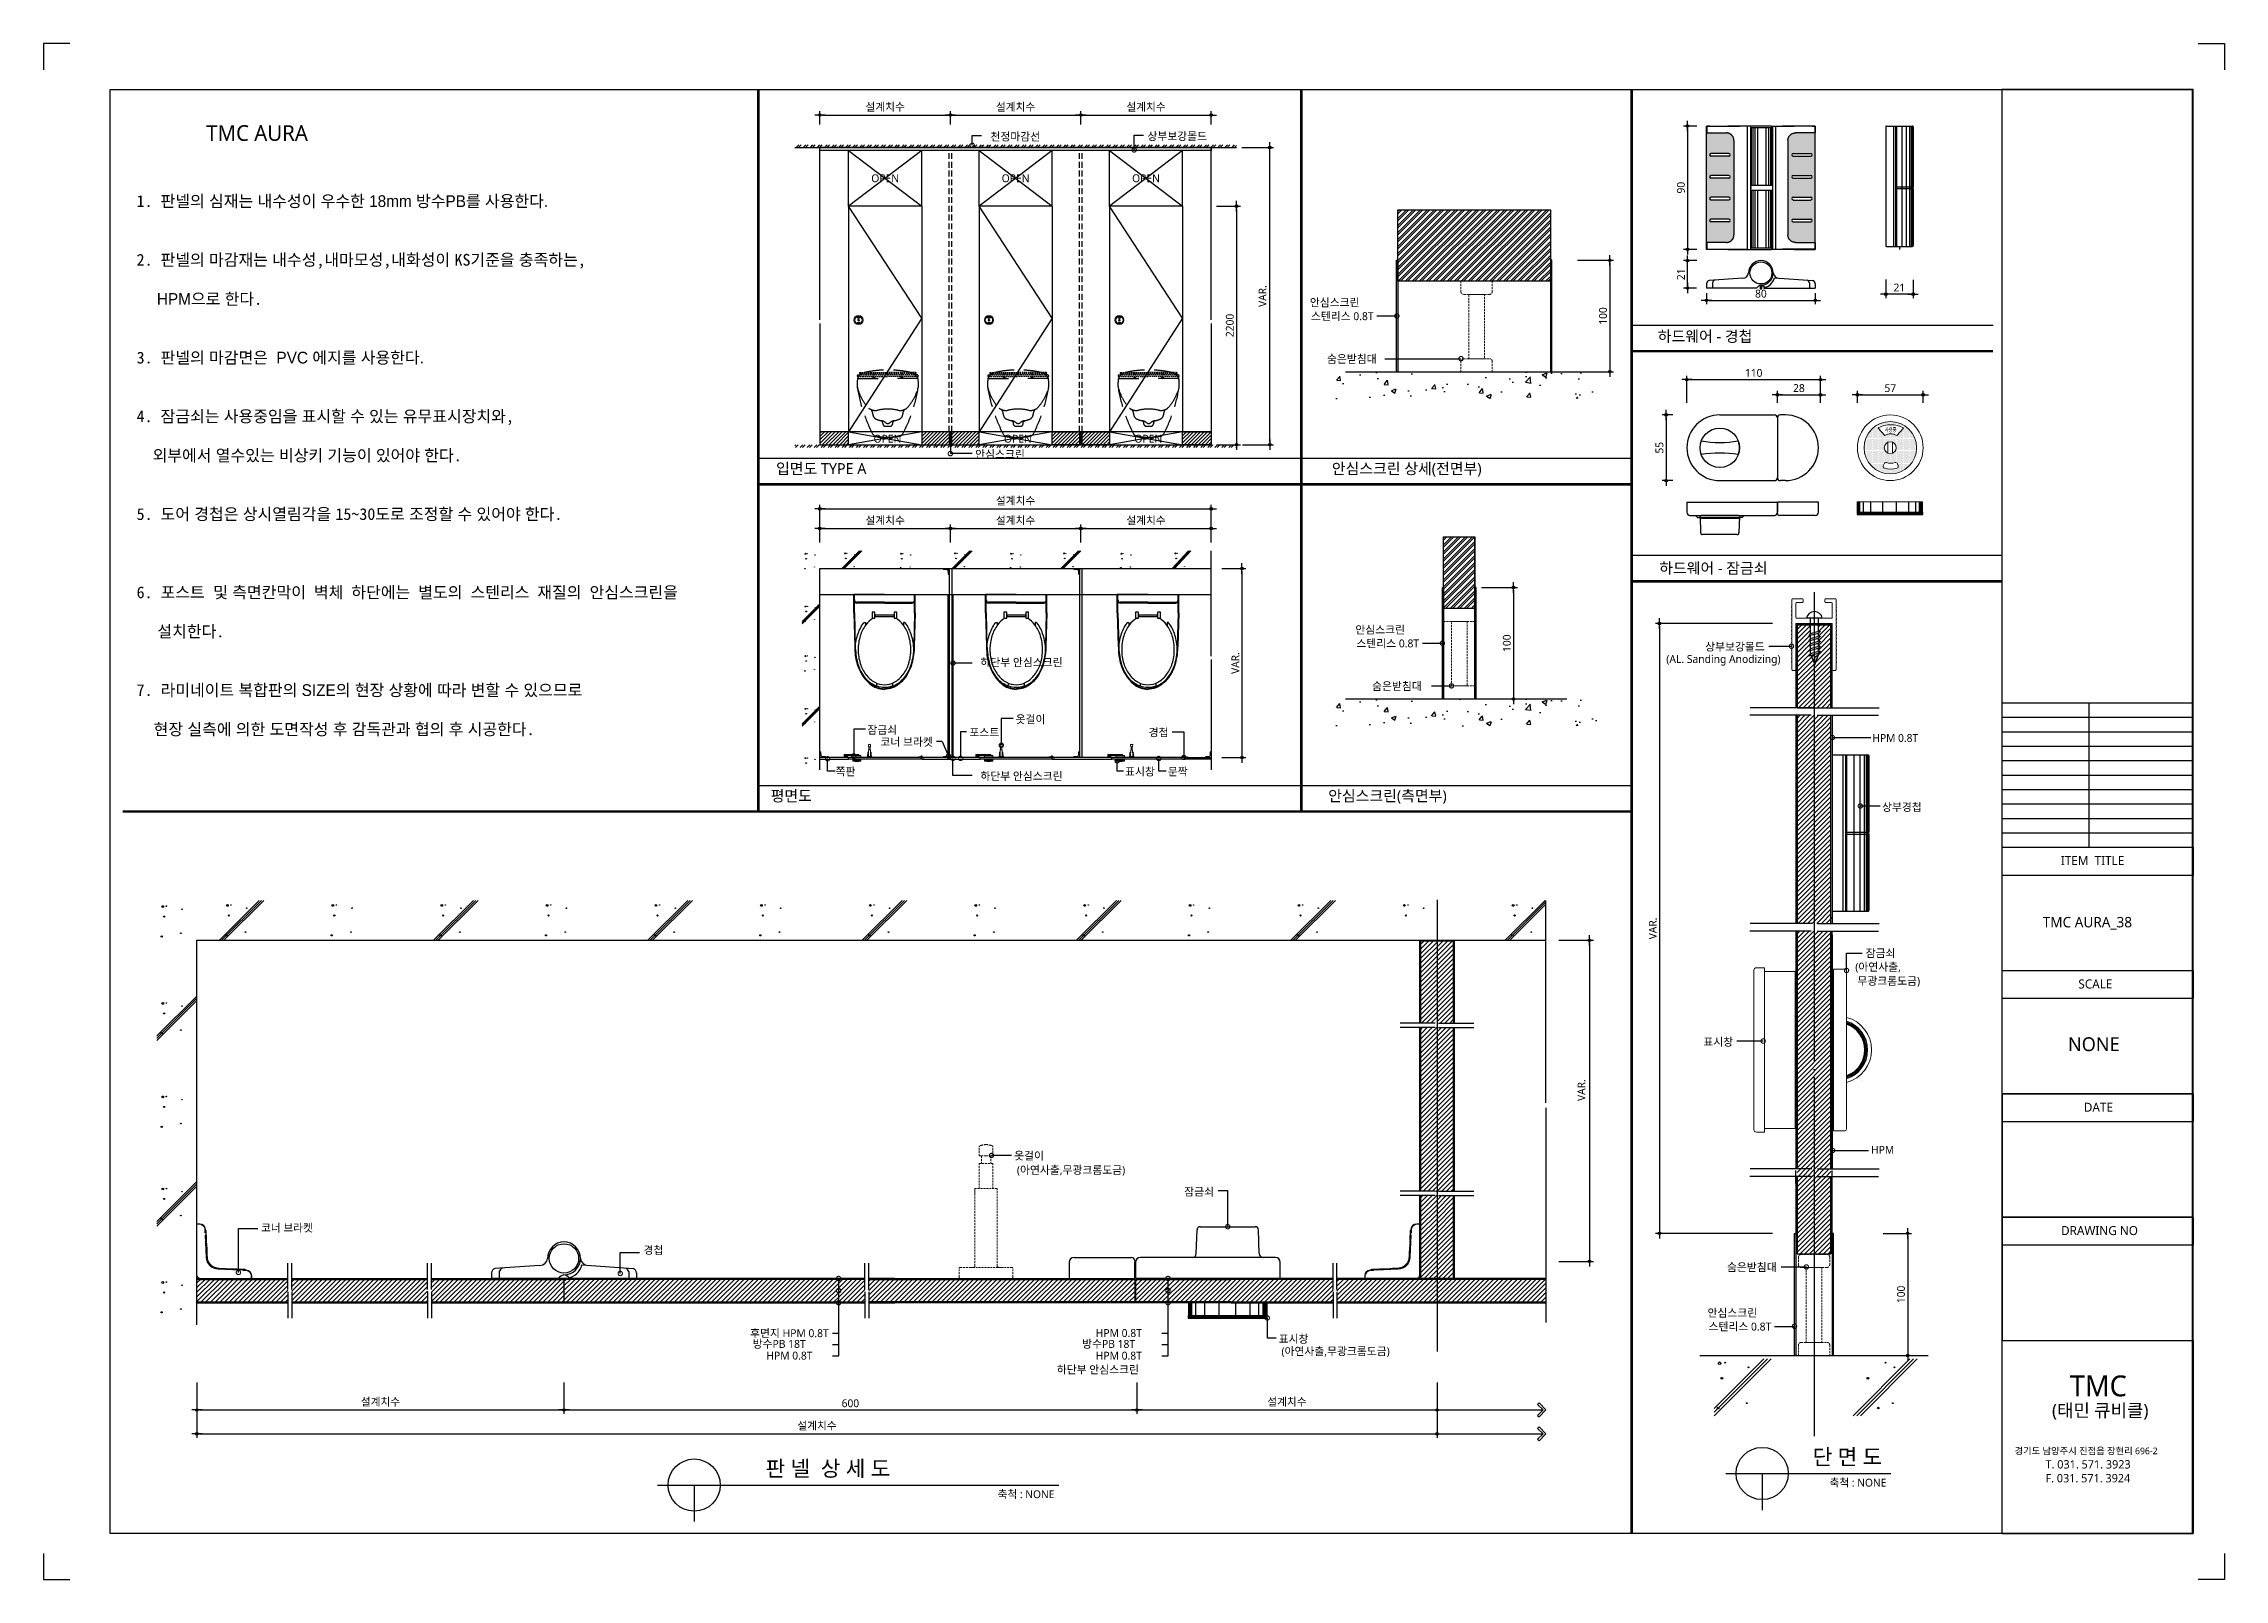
# Model space of a CAD drawing. Extents: x -256 to 8104, y -176 to 5714.
import ezdxf
from ezdxf.enums import TextEntityAlignment as Align

# ---------------------------------------------------------------- set-up
doc = ezdxf.new("R2010")
doc.units = 0
doc.header["$LTSCALE"] = 30
for name, pattern in [('CEN', [62, 60, -1, 0, -1]), ('HIDDEN', [0.375, 0.25, -0.125]), ('HIDDEN2', [4.7625, 3.175, -1.5875])]:
    doc.linetypes.add(name, pattern=pattern)
doc.layers.get('0').update_dxf_attribs({"linetype": 'CONTINUOUS'})
doc.layers.get('DEFPOINTS').update_dxf_attribs({"linetype": 'CONTINUOUS'})
for name, color, linetype in [('02---제품선', 4, 'CONTINUOUS'), ('0_toilet', 6, 'CONTINUOUS'), ('C', 2, 'CONTINUOUS'), ('curior-0Line', 252, 'CONTINUOUS'), ('DIM', 7, 'CONTINUOUS'), ('HAT', 8, 'CONTINUOUS'), ('HID', 9, 'HIDDEN'), ('jac text', 7, 'CONTINUOUS'), ('TIT', 3, 'CONTINUOUS'), ('경첩', 4, 'CONTINUOUS'), ('기타', 1, 'CONTINUOUS'), ('문자', 3, 'CONTINUOUS'), ('부자재', 4, 'CONTINUOUS'), ('상부보강몰드', 4, 'HIDDEN2'), ('옷걸이', 4, 'CONTINUOUS'), ('잠금쇠(회전형)', 4, 'CONTINUOUS'), ('중심선', 1, 'CEN'), ('치수', 1, 'CONTINUOUS'), ('판넬', 2, 'CONTINUOUS'), ('해치', 8, 'CONTINUOUS')]:
    doc.layers.add(name, color=color, linetype=linetype)
doc.styles.add('HDW', font='gulim.ttc')
doc.styles.add('돋움', font='malgun.ttf')
doc.dimstyles.new('10', dxfattribs={"dimscale": 10, "dimtxt": 3, "dimasz": 1, "dimexe": 1.5, "dimexo": 2, "dimgap": 1, "dimtad": 1, "dimdec": 0, "dimlunit": 6, "dimtxsty": '돋움', "dimblk": 'DIMDOT', "dimcen": -1, "dimdle": 1.5, "dimclrt": 3, "dimazin": 3, "dimtfac": 1, "dimtdec": 0, "dimtix": 1, "dimtmove": 2, "dimatfit": 3, "dimldrblk": 'DIMDOT', "dimarcsym": 0})
pattern_1 = [(45, (170000, -7000), (-8.980256, 8.980256), [])]

# ---------------------------------------------------------------- blocks, each defined once
blk = doc.blocks.new('DIMDOT')
at = {"linetype": 'Continuous'}
blk.add_line((-2, 0), (2, 0), dxfattribs=at)
for radius in [0.5, 0.25]:
    blk.add_circle((0, 0), radius, dxfattribs=at)
blk = doc.blocks.new('*D1016')
at = {"layer": 'DEFPOINTS', "color": 0}
for p in [(181541.7, -1384.1), (181041.7, -1440.4), (181541.7, -1440.4)]:
    blk.add_point(p, dxfattribs=at)
at = {"layer": 'DIM', "color": 0, "lineweight": -2, "ltscale": 10}
for p, q in [((181041.7, -1420.4), (181041.7, -1369.1)), ((181051.7, -1384.1), (181531.7, -1384.1)), ((181541.7, -1420.4), (181541.7, -1369.1))]:
    blk.add_line(p, q, dxfattribs=at)
at = {"layer": 'DIM', "color": 0, "lineweight": -2, "xscale": 10, "yscale": 10, "zscale": 10, "rotation": 180}
blk.add_blockref('DIMDOT', (181041.7, -1384.1), dxfattribs=at)
at = {"layer": 'DIM', "color": 0, "lineweight": -2, "xscale": 10, "yscale": 10, "zscale": 10}
blk.add_blockref('DIMDOT', (181541.7, -1384.1), dxfattribs=at)
at = {"layer": 'DIM', "color": 3, "insert": (181291.7, -1354.4), "char_height": 30, "attachment_point": 5, "style": '돋움'}
blk.add_mtext('설계치수', dxfattribs=at)
blk = doc.blocks.new('*D1017')
at = {"layer": 'DEFPOINTS', "color": 0}
for p in [(182041.7, -1384.1), (181541.7, -1440.4), (182041.7, -1440.4)]:
    blk.add_point(p, dxfattribs=at)
at = {"layer": 'DIM', "color": 0, "lineweight": -2, "ltscale": 10}
for p, q in [((181541.7, -1420.4), (181541.7, -1369.1)), ((181551.7, -1384.1), (182031.7, -1384.1)), ((182041.7, -1420.4), (182041.7, -1369.1))]:
    blk.add_line(p, q, dxfattribs=at)
at = {"layer": 'DIM', "color": 0, "lineweight": -2, "xscale": 10, "yscale": 10, "zscale": 10, "rotation": 180}
blk.add_blockref('DIMDOT', (181541.7, -1384.1), dxfattribs=at)
at = {"layer": 'DIM', "color": 0, "lineweight": -2, "xscale": 10, "yscale": 10, "zscale": 10}
blk.add_blockref('DIMDOT', (182041.7, -1384.1), dxfattribs=at)
at = {"layer": 'DIM', "color": 3, "insert": (181791.7, -1354.4), "char_height": 30, "attachment_point": 5, "style": '돋움'}
blk.add_mtext('설계치수', dxfattribs=at)
blk = doc.blocks.new('_DOTSMALL')
at = {"color": 0, "linetype": 'ByBlock', "const_width": 0.5}
blk.add_lwpolyline([(-0.0625, 0, 1), (0.0625, 0, 1)], format="xyb", close=True, dxfattribs=at)
blk = doc.blocks.new('A$C63EC304E')
at = {"layer": '치수', "color": 1, "xscale": 2.5, "yscale": 2.5, "zscale": 2.5, "rotation": 234.3098741996962}
blk.add_blockref('_DOTSMALL', (0.31, 0.31), dxfattribs=at)
blk = doc.blocks.new('A$C2BC9653E')
at = {"layer": '치수', "xscale": 0.3333333333333333, "yscale": 0.3333333333333333, "zscale": 0.3333333333333333}
blk.add_blockref('A$C63EC304E', (0, 0), dxfattribs=at)
blk = doc.blocks.new('A$C7FC71301')
at = {"layer": '치수', "rotation": 180}
blk.add_blockref('A$C2BC9653E', (0.21, 0.21), dxfattribs=at)
blk = doc.blocks.new('A$C4A20372B')
at = {"layer": '치수'}
blk.add_blockref('A$C7FC71301', (0, 0), dxfattribs=at)
blk = doc.blocks.new('A$C566469F5')
at = {"layer": '치수'}
blk.add_blockref('A$C4A20372B', (0, 0), dxfattribs=at)
blk = doc.blocks.new('A$C7E317CD4')
at = {"layer": '해치', "xscale": 2, "yscale": 2, "zscale": 2}
blk.add_blockref('A$C566469F5', (0, 0), dxfattribs=at)
blk = doc.blocks.new('A$C601D7F27')
at = {"layer": '치수'}
blk.add_blockref('A$C7E317CD4', (0, 0), dxfattribs=at)
blk = doc.blocks.new('A$C38802C08')
at = {"layer": '치수'}
blk.add_blockref('A$C601D7F27', (0, 0), dxfattribs=at)
blk = doc.blocks.new('*D1018')
at = {"layer": 'DEFPOINTS', "color": 0}
for p in [(182541.7, -1384.1), (182041.7, -1440.4), (182541.7, -1440.4)]:
    blk.add_point(p, dxfattribs=at)
at = {"layer": 'DIM', "color": 0, "lineweight": -2, "ltscale": 10}
for p, q in [((182041.7, -1420.4), (182041.7, -1369.1)), ((182051.7, -1384.1), (182531.7, -1384.1)), ((182541.7, -1420.4), (182541.7, -1369.1))]:
    blk.add_line(p, q, dxfattribs=at)
at = {"layer": 'DIM', "color": 0, "lineweight": -2, "xscale": 10, "yscale": 10, "zscale": 10, "rotation": 180}
blk.add_blockref('DIMDOT', (182041.7, -1384.1), dxfattribs=at)
at = {"layer": 'DIM', "color": 0, "lineweight": -2, "xscale": 10, "yscale": 10, "zscale": 10}
blk.add_blockref('DIMDOT', (182541.7, -1384.1), dxfattribs=at)
at = {"layer": 'DIM', "color": 3, "insert": (182291.7, -1354.4), "char_height": 30, "attachment_point": 5, "style": '돋움'}
blk.add_mtext('설계치수', dxfattribs=at)
blk = doc.blocks.new('*D1019')
at = {"layer": 'DEFPOINTS', "color": 0}
for p in [(182541.7, -1733.3), (182541.7, -2648.3), (182638.6, -2648.3)]:
    blk.add_point(p, dxfattribs=at)
at = {"layer": 'DIM', "color": 0, "lineweight": -2, "ltscale": 10}
for p, q in [((182561.7, -1733.3), (182653.6, -1733.3)), ((182638.6, -1743.3), (182638.6, -2638.3)), ((182561.7, -2648.3), (182653.6, -2648.3))]:
    blk.add_line(p, q, dxfattribs=at)
at = {"layer": 'DIM', "color": 0, "lineweight": -2, "xscale": 10, "yscale": 10, "zscale": 10}
for p, rotation in [((182638.6, -1733.3), 90), ((182638.6, -2648.3), 270)]:
    blk.add_blockref('DIMDOT', p, dxfattribs=dict(at, rotation=rotation))
at = {"layer": 'DIM', "color": 3, "insert": (182613.1, -2190.8), "char_height": 30, "attachment_point": 5, "rotation": 90, "style": '돋움'}
blk.add_mtext('2200', dxfattribs=at)
blk = doc.blocks.new('*D1020')
at = {"layer": 'DEFPOINTS', "color": 0}
for p in [(182562.7, -3123.2), (182562.7, -3848.2), (182659.6, -3848.2)]:
    blk.add_point(p, dxfattribs=at)
at = {"layer": 'DIM', "color": 0, "lineweight": -2, "ltscale": 10}
for p, q in [((182582.7, -3123.2), (182674.6, -3123.2)), ((182659.6, -3133.2), (182659.6, -3838.2)), ((182582.7, -3848.2), (182674.6, -3848.2))]:
    blk.add_line(p, q, dxfattribs=at)
at = {"layer": 'DIM', "color": 0, "lineweight": -2, "xscale": 10, "yscale": 10, "zscale": 10}
for p, rotation in [((182659.6, -3123.2), 90), ((182659.6, -3848.2), 270)]:
    blk.add_blockref('DIMDOT', p, dxfattribs=dict(at, rotation=rotation))
at = {"layer": 'DIM', "color": 3, "insert": (182634.4, -3485.7), "char_height": 30, "attachment_point": 5, "rotation": 90, "style": '돋움'}
blk.add_mtext('VAR.', dxfattribs=at)
blk = doc.blocks.new('*D1021')
at = {"layer": 'DEFPOINTS', "color": 0}
for p in [(182541.7, -2969.6), (182041.7, -3042.7), (182541.7, -3042.7)]:
    blk.add_point(p, dxfattribs=at)
at = {"layer": 'DIM', "color": 0, "lineweight": -2, "ltscale": 10}
for p, q in [((182041.7, -3022.7), (182041.7, -2954.6)), ((182051.7, -2969.6), (182531.7, -2969.6)), ((182541.7, -3022.7), (182541.7, -2954.6))]:
    blk.add_line(p, q, dxfattribs=at)
at = {"layer": 'DIM', "color": 0, "lineweight": -2, "xscale": 10, "yscale": 10, "zscale": 10, "rotation": 180}
blk.add_blockref('DIMDOT', (182041.7, -2969.6), dxfattribs=at)
at = {"layer": 'DIM', "color": 0, "lineweight": -2, "xscale": 10, "yscale": 10, "zscale": 10}
blk.add_blockref('DIMDOT', (182541.7, -2969.6), dxfattribs=at)
at = {"layer": 'DIM', "color": 3, "insert": (182291.7, -2940), "char_height": 30, "attachment_point": 5, "style": '돋움'}
blk.add_mtext('설계치수', dxfattribs=at)
blk = doc.blocks.new('*D1022')
at = {"layer": 'DEFPOINTS', "color": 0}
for p in [(182541.7, -2894.3), (181041.7, -3042.7), (182541.7, -3042.7)]:
    blk.add_point(p, dxfattribs=at)
at = {"layer": 'DIM', "color": 0, "lineweight": -2, "ltscale": 10}
for p, q in [((181041.7, -3022.7), (181041.7, -2879.3)), ((181051.7, -2894.3), (182531.7, -2894.3)), ((182541.7, -3022.7), (182541.7, -2879.3))]:
    blk.add_line(p, q, dxfattribs=at)
at = {"layer": 'DIM', "color": 0, "lineweight": -2, "xscale": 10, "yscale": 10, "zscale": 10, "rotation": 180}
blk.add_blockref('DIMDOT', (181041.7, -2894.3), dxfattribs=at)
at = {"layer": 'DIM', "color": 0, "lineweight": -2, "xscale": 10, "yscale": 10, "zscale": 10}
blk.add_blockref('DIMDOT', (182541.7, -2894.3), dxfattribs=at)
at = {"layer": 'DIM', "color": 3, "insert": (181791.7, -2864.6), "char_height": 30, "attachment_point": 5, "style": '돋움'}
blk.add_mtext('설계치수', dxfattribs=at)
blk = doc.blocks.new('*D1023')
at = {"layer": 'DEFPOINTS', "color": 0}
for p in [(182041.7, -2969.6), (181541.7, -3042.7), (182041.7, -3042.7)]:
    blk.add_point(p, dxfattribs=at)
at = {"layer": 'DIM', "color": 0, "lineweight": -2, "ltscale": 10}
for p, q in [((181541.7, -3022.7), (181541.7, -2954.6)), ((181551.7, -2969.6), (182031.7, -2969.6)), ((182041.7, -3022.7), (182041.7, -2954.6))]:
    blk.add_line(p, q, dxfattribs=at)
at = {"layer": 'DIM', "color": 0, "lineweight": -2, "xscale": 10, "yscale": 10, "zscale": 10, "rotation": 180}
blk.add_blockref('DIMDOT', (181541.7, -2969.6), dxfattribs=at)
at = {"layer": 'DIM', "color": 0, "lineweight": -2, "xscale": 10, "yscale": 10, "zscale": 10}
blk.add_blockref('DIMDOT', (182041.7, -2969.6), dxfattribs=at)
at = {"layer": 'DIM', "color": 3, "insert": (181791.7, -2940), "char_height": 30, "attachment_point": 5, "style": '돋움'}
blk.add_mtext('설계치수', dxfattribs=at)
blk = doc.blocks.new('*D1024')
at = {"layer": 'DEFPOINTS', "color": 0}
for p in [(181541.7, -2969.6), (181041.7, -3042.7), (181541.7, -3042.7)]:
    blk.add_point(p, dxfattribs=at)
at = {"layer": 'DIM', "color": 0, "lineweight": -2, "ltscale": 10}
for p, q in [((181041.7, -3022.7), (181041.7, -2954.6)), ((181051.7, -2969.6), (181531.7, -2969.6)), ((181541.7, -3022.7), (181541.7, -2954.6))]:
    blk.add_line(p, q, dxfattribs=at)
at = {"layer": 'DIM', "color": 0, "lineweight": -2, "xscale": 10, "yscale": 10, "zscale": 10, "rotation": 180}
blk.add_blockref('DIMDOT', (181041.7, -2969.6), dxfattribs=at)
at = {"layer": 'DIM', "color": 0, "lineweight": -2, "xscale": 10, "yscale": 10, "zscale": 10}
blk.add_blockref('DIMDOT', (181541.7, -2969.6), dxfattribs=at)
at = {"layer": 'DIM', "color": 3, "insert": (181291.7, -2940), "char_height": 30, "attachment_point": 5, "style": '돋움'}
blk.add_mtext('설계치수', dxfattribs=at)
blk = doc.blocks.new('*D1025')
at = {"layer": 'DEFPOINTS', "color": 0}
for p in [(178653.4, -6224.5), (180060.5, -6224.5), (180060.5, -6350.2)]:
    blk.add_point(p, dxfattribs=at)
at = {"layer": 'DIM', "color": 0, "lineweight": -2, "ltscale": 10}
for p, q in [((178653.4, -6244.5), (178653.4, -6365.2)), ((180060.5, -6244.5), (180060.5, -6365.2)), ((178663.4, -6350.2), (180050.5, -6350.2))]:
    blk.add_line(p, q, dxfattribs=at)
at = {"layer": 'DIM', "color": 0, "lineweight": -2, "xscale": 10, "yscale": 10, "zscale": 10, "rotation": 180}
blk.add_blockref('DIMDOT', (178653.4, -6350.2), dxfattribs=at)
at = {"layer": 'DIM', "color": 0, "lineweight": -2, "xscale": 10, "yscale": 10, "zscale": 10}
blk.add_blockref('DIMDOT', (180060.5, -6350.2), dxfattribs=at)
at = {"layer": 'DIM', "color": 3, "insert": (179357, -6320.5), "char_height": 30, "attachment_point": 5, "style": '돋움'}
blk.add_mtext('설계치수', dxfattribs=at)
blk = doc.blocks.new('*D1026')
at = {"layer": 'DEFPOINTS', "color": 0}
for p in [(178653.4, -6224.5), (183407.3, -6224.5), (183407.3, -6441.7)]:
    blk.add_point(p, dxfattribs=at)
at = {"layer": 'DIM', "color": 0, "lineweight": -2, "ltscale": 10}
for p, q in [((178653.4, -6244.5), (178653.4, -6456.7)), ((183407.3, -6244.5), (183407.3, -6456.7)), ((178663.4, -6441.7), (183397.3, -6441.7))]:
    blk.add_line(p, q, dxfattribs=at)
at = {"layer": 'DIM', "color": 0, "lineweight": -2, "xscale": 10, "yscale": 10, "zscale": 10, "rotation": 180}
blk.add_blockref('DIMDOT', (178653.4, -6441.7), dxfattribs=at)
at = {"layer": 'DIM', "color": 0, "lineweight": -2, "xscale": 10, "yscale": 10, "zscale": 10}
blk.add_blockref('DIMDOT', (183407.3, -6441.7), dxfattribs=at)
at = {"layer": 'DIM', "color": 3, "insert": (181030.4, -6412), "char_height": 30, "attachment_point": 5, "style": '돋움'}
blk.add_mtext('설계치수', dxfattribs=at)
blk = doc.blocks.new('*D1027')
at = {"layer": 'DEFPOINTS', "color": 0}
for p in [(182256.5, -6224.5), (183407.3, -6224.5), (183407.3, -6350.2)]:
    blk.add_point(p, dxfattribs=at)
at = {"layer": 'DIM', "color": 0, "lineweight": -2, "ltscale": 10}
for p, q in [((182256.5, -6244.5), (182256.5, -6365.2)), ((183407.3, -6244.5), (183407.3, -6365.2)), ((182266.5, -6350.2), (183397.3, -6350.2))]:
    blk.add_line(p, q, dxfattribs=at)
at = {"layer": 'DIM', "color": 0, "lineweight": -2, "xscale": 10, "yscale": 10, "zscale": 10, "rotation": 180}
blk.add_blockref('DIMDOT', (182256.5, -6350.2), dxfattribs=at)
at = {"layer": 'DIM', "color": 0, "lineweight": -2, "xscale": 10, "yscale": 10, "zscale": 10}
blk.add_blockref('DIMDOT', (183407.3, -6350.2), dxfattribs=at)
at = {"layer": 'DIM', "color": 3, "insert": (182831.9, -6320.5), "char_height": 30, "attachment_point": 5, "style": '돋움'}
blk.add_mtext('설계치수', dxfattribs=at)
blk = doc.blocks.new('*D1028')
at = {"layer": 'DEFPOINTS', "color": 0}
for p in [(180060.5, -6224.5), (182256.5, -6224.5), (182256.5, -6350.2)]:
    blk.add_point(p, dxfattribs=at)
at = {"layer": 'DIM', "color": 0, "lineweight": -2, "ltscale": 10}
for p, q in [((180060.5, -6244.5), (180060.5, -6365.2)), ((182256.5, -6244.5), (182256.5, -6365.2)), ((180070.5, -6350.2), (182246.5, -6350.2))]:
    blk.add_line(p, q, dxfattribs=at)
at = {"layer": 'DIM', "color": 0, "lineweight": -2, "xscale": 10, "yscale": 10, "zscale": 10, "rotation": 180}
blk.add_blockref('DIMDOT', (180060.5, -6350.2), dxfattribs=at)
at = {"layer": 'DIM', "color": 0, "lineweight": -2, "xscale": 10, "yscale": 10, "zscale": 10}
blk.add_blockref('DIMDOT', (182256.5, -6350.2), dxfattribs=at)
at = {"layer": 'DIM', "color": 3, "insert": (181158.5, -6324.7), "char_height": 30, "attachment_point": 5, "style": '돋움'}
blk.add_mtext('600', dxfattribs=at)
blk = doc.blocks.new('A$C06B31977')
for p, q in [((1.26, 11.06), (1.26, 21.17)), ((1.26, 10.11), (1.26, 0))]:
    blk.add_line(p, q)
blk = doc.blocks.new('*D1029')
at = {"layer": 'DEFPOINTS', "color": 0}
for p in [(183854.1, -4548.8), (183854.1, -5780.2), (183992, -5780.2)]:
    blk.add_point(p, dxfattribs=at)
at = {"layer": 'DIM', "color": 0, "lineweight": -2, "ltscale": 10}
for p, q in [((183874.1, -4548.8), (184007, -4548.8)), ((183992, -4558.8), (183992, -5770.2)), ((183874.1, -5780.2), (184007, -5780.2))]:
    blk.add_line(p, q, dxfattribs=at)
at = {"layer": 'DIM', "color": 0, "lineweight": -2, "xscale": 10, "yscale": 10, "zscale": 10}
for p, rotation in [((183992, -4548.8), 90), ((183992, -5780.2), 270)]:
    blk.add_blockref('DIMDOT', p, dxfattribs=dict(at, rotation=rotation))
at = {"layer": 'DIM', "color": 3, "insert": (183961.2, -5123.6), "char_height": 30, "attachment_point": 5, "rotation": 90, "style": '돋움'}
blk.add_mtext('VAR.', dxfattribs=at)
blk = doc.blocks.new('A$C13EB2441')
for p, q in [((0.84, 7.37), (0.84, 14.11)), ((0.84, 6.74), (0.84, 0))]:
    blk.add_line(p, q)
blk = doc.blocks.new('*D1030')
at = {"layer": 'DEFPOINTS', "color": 0}
for p in [(184877.2, -2398.7), (184365.2, -2507.3), (184877.2, -2507.3)]:
    blk.add_point(p, dxfattribs=at)
at = {"layer": 'DIM', "color": 0, "lineweight": -2, "ltscale": 10}
for p, q in [((184365.2, -2487.3), (184365.2, -2383.7)), ((184375.2, -2398.7), (184867.2, -2398.7)), ((184877.2, -2487.3), (184877.2, -2383.7))]:
    blk.add_line(p, q, dxfattribs=at)
at = {"layer": 'DIM', "color": 0, "lineweight": -2, "xscale": 10, "yscale": 10, "zscale": 10, "rotation": 180}
blk.add_blockref('DIMDOT', (184365.2, -2398.7), dxfattribs=at)
at = {"layer": 'DIM', "color": 0, "lineweight": -2, "xscale": 10, "yscale": 10, "zscale": 10}
blk.add_blockref('DIMDOT', (184877.2, -2398.7), dxfattribs=at)
at = {"layer": 'DIM', "color": 3, "insert": (184621.2, -2373.1), "char_height": 30, "attachment_point": 5, "style": '돋움'}
blk.add_mtext('110', dxfattribs=at)
blk = doc.blocks.new('*D1031')
at = {"layer": 'DEFPOINTS', "color": 0}
for p in [(184712.2, -2507.3), (184877.2, -2456.7), (184877.2, -2507.3)]:
    blk.add_point(p, dxfattribs=at)
at = {"layer": 'DIM', "color": 0, "lineweight": -2, "ltscale": 10}
for p, q in [((184712.2, -2487.3), (184712.2, -2441.7)), ((184722.2, -2456.7), (184867.2, -2456.7)), ((184877.2, -2487.3), (184877.2, -2441.7))]:
    blk.add_line(p, q, dxfattribs=at)
at = {"layer": 'DIM', "color": 0, "lineweight": -2, "xscale": 10, "yscale": 10, "zscale": 10, "rotation": 180}
blk.add_blockref('DIMDOT', (184712.2, -2456.7), dxfattribs=at)
at = {"layer": 'DIM', "color": 0, "lineweight": -2, "xscale": 10, "yscale": 10, "zscale": 10}
blk.add_blockref('DIMDOT', (184877.2, -2456.7), dxfattribs=at)
at = {"layer": 'DIM', "color": 3, "insert": (184794.7, -2431.2), "char_height": 30, "attachment_point": 5, "style": '돋움'}
blk.add_mtext('28', dxfattribs=at)
blk = doc.blocks.new('*D1032')
at = {"layer": 'DEFPOINTS', "color": 0}
for p in [(185018.9, -2507.3), (185270.9, -2456.7), (185270.9, -2507.3)]:
    blk.add_point(p, dxfattribs=at)
at = {"layer": 'DIM', "color": 0, "lineweight": -2, "ltscale": 10}
for p, q in [((185018.9, -2487.3), (185018.9, -2441.7)), ((185028.9, -2456.7), (185260.9, -2456.7)), ((185270.9, -2487.3), (185270.9, -2441.7))]:
    blk.add_line(p, q, dxfattribs=at)
at = {"layer": 'DIM', "color": 0, "lineweight": -2, "xscale": 10, "yscale": 10, "zscale": 10, "rotation": 180}
blk.add_blockref('DIMDOT', (185018.9, -2456.7), dxfattribs=at)
at = {"layer": 'DIM', "color": 0, "lineweight": -2, "xscale": 10, "yscale": 10, "zscale": 10}
blk.add_blockref('DIMDOT', (185270.9, -2456.7), dxfattribs=at)
at = {"layer": 'DIM', "color": 3, "insert": (185144.9, -2431.4), "char_height": 30, "attachment_point": 5, "style": '돋움'}
blk.add_mtext('57', dxfattribs=at)
blk = doc.blocks.new('*D1033')
at = {"layer": 'DEFPOINTS', "color": 0}
for p in [(184422.8, -1426), (184367.8, -1899.1), (184422.8, -1899.1)]:
    blk.add_point(p, dxfattribs=at)
at = {"layer": 'DIM', "color": 0, "lineweight": -2, "ltscale": 10}
for p, q in [((184402.8, -1426), (184352.8, -1426)), ((184367.8, -1436), (184367.8, -1889.1)), ((184402.8, -1899.1), (184352.8, -1899.1))]:
    blk.add_line(p, q, dxfattribs=at)
at = {"layer": 'DIM', "color": 0, "lineweight": -2, "xscale": 10, "yscale": 10, "zscale": 10}
for p, rotation in [((184367.8, -1426), 90), ((184367.8, -1899.1), 270)]:
    blk.add_blockref('DIMDOT', p, dxfattribs=dict(at, rotation=rotation))
at = {"layer": 'DIM', "color": 3, "insert": (184342.3, -1662.5), "char_height": 30, "attachment_point": 5, "rotation": 90, "style": '돋움'}
blk.add_mtext('90', dxfattribs=at)
blk = doc.blocks.new('*D1034')
at = {"layer": 'DEFPOINTS', "color": 0}
for p in [(184440.4, -2047.3), (184857.5, -2047.3), (184857.5, -2094.7)]:
    blk.add_point(p, dxfattribs=at)
at = {"layer": 'DIM', "color": 0, "lineweight": -2, "ltscale": 10}
for p, q in [((184440.4, -2067.3), (184440.4, -2109.7)), ((184857.5, -2067.3), (184857.5, -2109.7)), ((184450.4, -2094.7), (184847.5, -2094.7))]:
    blk.add_line(p, q, dxfattribs=at)
at = {"layer": 'DIM', "color": 0, "lineweight": -2, "xscale": 10, "yscale": 10, "zscale": 10, "rotation": 180}
blk.add_blockref('DIMDOT', (184440.4, -2094.7), dxfattribs=at)
at = {"layer": 'DIM', "color": 0, "lineweight": -2, "xscale": 10, "yscale": 10, "zscale": 10}
blk.add_blockref('DIMDOT', (184857.5, -2094.7), dxfattribs=at)
at = {"layer": 'DIM', "color": 3, "insert": (184648.9, -2069.2), "char_height": 30, "attachment_point": 5, "style": '돋움'}
blk.add_mtext('80', dxfattribs=at)
blk = doc.blocks.new('*D1035')
at = {"layer": 'DEFPOINTS', "color": 0}
for p in [(184367.8, -1942.3), (184422.8, -1942.3), (184422.1, -2047.3)]:
    blk.add_point(p, dxfattribs=at)
at = {"layer": 'DIM', "color": 0, "lineweight": -2, "ltscale": 10}
for p, q in [((184402.8, -1942.3), (184352.8, -1942.3)), ((184367.8, -2037.3), (184367.8, -1952.3)), ((184402.1, -2047.3), (184352.8, -2047.3))]:
    blk.add_line(p, q, dxfattribs=at)
at = {"layer": 'DIM', "color": 0, "lineweight": -2, "xscale": 10, "yscale": 10, "zscale": 10}
for p, rotation in [((184367.8, -1942.3), 90), ((184367.8, -2047.3), 270)]:
    blk.add_blockref('DIMDOT', p, dxfattribs=dict(at, rotation=rotation))
at = {"layer": 'DIM', "color": 3, "insert": (184342.5, -1994.8), "char_height": 30, "attachment_point": 5, "rotation": 90, "style": '돋움'}
blk.add_mtext('21', dxfattribs=at)
blk = doc.blocks.new('*D1036')
at = {"layer": 'DEFPOINTS', "color": 0}
for p in [(185127.3, -1995.1), (185232.3, -1995.9), (185127.3, -2070.8)]:
    blk.add_point(p, dxfattribs=at)
at = {"layer": 'DIM', "color": 0, "lineweight": -2, "ltscale": 10}
for p, q in [((185127.3, -2015.1), (185127.3, -2085.8)), ((185222.3, -2070.8), (185137.3, -2070.8)), ((185232.3, -2015.9), (185232.3, -2085.8))]:
    blk.add_line(p, q, dxfattribs=at)
at = {"layer": 'DIM', "color": 0, "lineweight": -2, "xscale": 10, "yscale": 10, "zscale": 10, "rotation": 180}
blk.add_blockref('DIMDOT', (185127.3, -2070.8), dxfattribs=at)
at = {"layer": 'DIM', "color": 0, "lineweight": -2, "xscale": 10, "yscale": 10, "zscale": 10}
blk.add_blockref('DIMDOT', (185232.3, -2070.8), dxfattribs=at)
at = {"layer": 'DIM', "color": 3, "insert": (185179.8, -2045.5), "char_height": 30, "attachment_point": 5, "style": '돋움'}
blk.add_mtext('21', dxfattribs=at)
blk = doc.blocks.new('A$C10E41893')
at = {"layer": '부자재'}
for p, q in [((6, 0), (6, 196)), ((123, 196), (6, 196)), ((123, 192), (6, 192)), ((55, 0), (55, 177)), ((61, 0), (61, 177)), ((6, 0), (6, -196)), ((55, 0), (55, -177)), ((61, 0), (61, -177)), ((123, -192), (6, -192)), ((123, -196), (6, -196))]:
    blk.add_line(p, q, dxfattribs=at)
for points in [[(123, 196, -0.012538), (123, 196), (335, 190, -0.055395), (445, 175, -0.154276), (577, 93, -0.179504), (612, 0, -0.179504)], [(123, 192, -0.012538), (123, 192), (335, 187, -0.055395), (444, 172, -0.154276), (574, 91, -0.179504), (608, 0, -0.179504)], [(157, -72, 0.089162), (200, -119, 0.085733), (270, -155, 0.075373), (359, -168, 0.075373), (447, -155, 0.085733), (517, -119, 0.106084), (567, -62, 0.126931), (583, 0, 0.126931), (567, 62, 0.106084), (517, 119, 0.085733), (447, 155, 0.075373), (359, 168, 0.075373), (270, 155, 0.085733), (200, 119, 0.089162), (157, 72)], [(572, 51), (589, 51), (589, 60, 0.021185), (583, 71, 0.106084), (528, 134, 0.085733), (453, 172, 0.075373), (359, 187, 0.075373), (265, 172, 0.085733), (189, 134, 0.007337), (184, 130), (184, 122), (205, 122)], [(123, -196, 0.012538), (123, -196), (335, -190, 0.055395), (445, -175, 0.154276), (577, -93, 0.179504), (612, 0, 0.179504)], [(123, -192, 0.012538), (123, -192), (335, -187, 0.055395), (444, -172, 0.154276), (574, -91, 0.179504), (608, 0, 0.179504)], [(589, -51, 0.090214), (598, 0, 0.090214), (589, 51, 0.106084)], [(572, -51), (589, -51), (589, -60, -0.021185), (583, -71, -0.106084), (528, -134, -0.085733), (453, -172, -0.075373), (359, -187, -0.075373), (265, -172, -0.085733), (189, -134, -0.007337), (184, -130), (184, -122), (205, -122)]]:
    blk.add_lwpolyline(points, format="xyb", dxfattribs=at)
blk.add_lwpolyline([(138, -61), (119, -61), (119, -79), (157, -79), (157, -61), (138, -61), (147, -61), (147, 61), (138, 61), (157, 61), (157, 79), (119, 79), (119, 61), (138, 61), (138, -61), (119, -61)], dxfattribs=at)
for centre, start, end in [((40, 177), 0, 90), ((46, 177), 0, 90), ((40, -177), 270, 0), ((46, -177), 270, 0)]:
    blk.add_arc(centre, 15, start, end, dxfattribs=at)
blk = doc.blocks.new('A$C460A2A32')
at = {"color": 0}
for p, q in [((3, 20), (0, 16)), ((3, 20), (9, 20)), ((4, 10), (162, 10)), ((9, 20), (162, 20)), ((13, 32), (11, 30)), ((13, 32), (162, 32)), ((13, 27), (162, 27)), ((312, 32), (162, 32)), ((312, 27), (162, 27)), ((316, 20), (162, 20)), ((321, 10), (162, 10)), ((312, 32), (313, 30)), ((322, 20), (316, 20)), ((322, 20), (324, 16))]:
    blk.add_line(p, q, dxfattribs=at)
for centre, radius, start, end in [((4, 14), 4, 150.0107, 270), ((13, 29), 2, 135, 270), ((109, 28), 26, 182.6717, 198.4118), ((109, 10), 26, 180, 202.6199), ((107, 28), 23, 183.0205, 200.9186), ((107, 10), 23, 180, 205.7715), ((69, 10), 23, 334.2285, 0), ((69, 28), 23, 339.0814, 356.9795), ((67, 10), 26, 337.3801, 0), ((67, 28), 26, 341.5882, 357.3283), ((257, 10), 26, 180, 202.6199), ((257, 28), 26, 182.6717, 198.4118), ((256, 28), 23, 183.0205, 200.9186), ((256, 10), 23, 180, 205.7715), ((217, 10), 23, 334.2285, 0), ((217, 28), 23, 339.0814, 356.9795), ((216, 28), 26, 341.5882, 357.3283), ((216, 10), 26, 337.3801, 0), ((312, 29), 2, 270, 45), ((321, 14), 4, 270, 29.9893)]:
    blk.add_arc(centre, radius, start, end, dxfattribs=at)
blk = doc.blocks.new('*D1037')
at = {"layer": 'DEFPOINTS', "color": 0}
for p in [(184330.9, -2533.9), (184285.2, -2785.9), (184330.9, -2785.9)]:
    blk.add_point(p, dxfattribs=at)
at = {"layer": 'DIM', "color": 0, "lineweight": -2, "ltscale": 10}
for p, q in [((184310.9, -2533.9), (184270.2, -2533.9)), ((184285.2, -2543.9), (184285.2, -2775.9)), ((184310.9, -2785.9), (184270.2, -2785.9))]:
    blk.add_line(p, q, dxfattribs=at)
at = {"layer": 'DIM', "color": 0, "lineweight": -2, "xscale": 10, "yscale": 10, "zscale": 10}
for p, rotation in [((184285.2, -2533.9), 90), ((184285.2, -2785.9), 270)]:
    blk.add_blockref('DIMDOT', p, dxfattribs=dict(at, rotation=rotation))
at = {"layer": 'DIM', "color": 3, "insert": (184259.9, -2659.9), "char_height": 30, "attachment_point": 5, "rotation": 90, "style": '돋움'}
blk.add_mtext('55', dxfattribs=at)
blk = doc.blocks.new('*D1038')
at = {"layer": 'DEFPOINTS', "color": 0}
for p in [(184712.9, -3333.9), (184260.1, -5672.9), (184712.9, -5672.9)]:
    blk.add_point(p, dxfattribs=at)
at = {"layer": 'DIM', "color": 0, "lineweight": -2, "ltscale": 10}
for p, q in [((184692.9, -3333.9), (184245.1, -3333.9)), ((184260.1, -3343.9), (184260.1, -5662.9)), ((184692.9, -5672.9), (184245.1, -5672.9))]:
    blk.add_line(p, q, dxfattribs=at)
at = {"layer": 'DIM', "color": 0, "lineweight": -2, "xscale": 10, "yscale": 10, "zscale": 10}
for p, rotation in [((184260.1, -3333.9), 90), ((184260.1, -5672.9), 270)]:
    blk.add_blockref('DIMDOT', p, dxfattribs=dict(at, rotation=rotation))
at = {"layer": 'DIM', "color": 3, "insert": (184234.8, -4503.4), "char_height": 30, "attachment_point": 5, "rotation": 90, "style": '돋움'}
blk.add_mtext('VAR.', dxfattribs=at)
blk = doc.blocks.new('*D1039')
at = {"layer": 'DEFPOINTS', "color": 0}
for p in [(185097.3, -5672.8), (185097.3, -6141.1), (185211.6, -6141.1)]:
    blk.add_point(p, dxfattribs=at)
at = {"layer": 'DIM', "color": 0, "lineweight": -2, "ltscale": 10}
for p, q in [((185117.3, -5672.8), (185226.6, -5672.8)), ((185211.6, -5682.8), (185211.6, -6131.1)), ((185117.3, -6141.1), (185226.6, -6141.1))]:
    blk.add_line(p, q, dxfattribs=at)
at = {"layer": 'DIM', "color": 0, "lineweight": -2, "xscale": 10, "yscale": 10, "zscale": 10}
for p, rotation in [((185211.6, -5672.8), 90), ((185211.6, -6141.1), 270)]:
    blk.add_blockref('DIMDOT', p, dxfattribs=dict(at, rotation=rotation))
at = {"layer": 'DIM', "color": 3, "insert": (185186, -5907), "char_height": 30, "attachment_point": 5, "rotation": 90, "style": '돋움'}
blk.add_mtext('100', dxfattribs=at)
blk = doc.blocks.new('*D1040')
at = {"layer": 'DEFPOINTS', "color": 0}
for p in [(183557.7, -3195.8), (183557.7, -3623.3), (183700.6, -3623.3)]:
    blk.add_point(p, dxfattribs=at)
at = {"layer": 'DIM', "color": 0, "lineweight": -2, "ltscale": 10}
for p, q in [((183577.7, -3195.8), (183715.6, -3195.8)), ((183700.6, -3205.8), (183700.6, -3613.3)), ((183577.7, -3623.3), (183715.6, -3623.3))]:
    blk.add_line(p, q, dxfattribs=at)
at = {"layer": 'DIM', "color": 0, "lineweight": -2, "xscale": 10, "yscale": 10, "zscale": 10}
for p, rotation in [((183700.6, -3195.8), 90), ((183700.6, -3623.3), 270)]:
    blk.add_blockref('DIMDOT', p, dxfattribs=dict(at, rotation=rotation))
at = {"layer": 'DIM', "color": 3, "insert": (183675, -3409.5), "char_height": 30, "attachment_point": 5, "rotation": 90, "style": '돋움'}
blk.add_mtext('100', dxfattribs=at)
blk = doc.blocks.new('*D1041')
at = {"layer": 'DEFPOINTS', "color": 0}
for p in [(183926.4, -1940.9), (183926.4, -2368.3), (184069.3, -2368.3)]:
    blk.add_point(p, dxfattribs=at)
at = {"layer": 'DIM', "color": 0, "lineweight": -2, "ltscale": 10}
for p, q in [((183946.4, -1940.9), (184084.3, -1940.9)), ((184069.3, -1950.9), (184069.3, -2358.3)), ((183946.4, -2368.3), (184084.3, -2368.3))]:
    blk.add_line(p, q, dxfattribs=at)
at = {"layer": 'DIM', "color": 0, "lineweight": -2, "xscale": 10, "yscale": 10, "zscale": 10}
for p, rotation in [((184069.3, -1940.9), 90), ((184069.3, -2368.3), 270)]:
    blk.add_blockref('DIMDOT', p, dxfattribs=dict(at, rotation=rotation))
at = {"layer": 'DIM', "color": 3, "insert": (184043.7, -2154.6), "char_height": 30, "attachment_point": 5, "rotation": 90, "style": '돋움'}
blk.add_mtext('100', dxfattribs=at)
blk = doc.blocks.new('*D1042')
at = {"layer": 'DEFPOINTS', "color": 0}
for p in [(182638.6, -1508.5), (182766, -1508.5), (182641.1, -2648.3)]:
    blk.add_point(p, dxfattribs=at)
at = {"layer": 'DIM', "color": 0, "lineweight": -2, "ltscale": 10}
for p, q in [((182658.6, -1508.5), (182781, -1508.5)), ((182766, -2638.3), (182766, -1518.5)), ((182661.1, -2648.3), (182781, -2648.3))]:
    blk.add_line(p, q, dxfattribs=at)
at = {"layer": 'DIM', "color": 0, "lineweight": -2, "xscale": 10, "yscale": 10, "zscale": 10}
for p, rotation in [((182766, -1508.5), 90), ((182766, -2648.3), 270)]:
    blk.add_blockref('DIMDOT', p, dxfattribs=dict(at, rotation=rotation))
at = {"layer": 'DIM', "color": 3, "insert": (182738.7, -2078.4), "char_height": 30, "attachment_point": 5, "rotation": 90, "style": '돋움'}
blk.add_mtext('VAR.', dxfattribs=at)
blk = doc.blocks.new('AURA_38', base_point=(178321.5, -6824.2))
h = blk.add_hatch()
h.set_pattern_fill('ANSI31', color=3, scale=3, angle=180)
h.set_pattern_definition([(225, (178360, -7000), (6.735192, -6.735192), [])])
h.paths.add_polyline_path([(181151.7, -2598.3), (181041.7, -2598.3), (181041.7, -2648.3), (181151.7, -2648.3)])
h.paths.add_polyline_path([(181536.7, -2598.3), (181431.7, -2598.3), (181431.7, -2648.3), (181536.7, -2648.3)])
h.paths.add_polyline_path([(181651.7, -2598.3), (181546.7, -2598.3), (181546.7, -2648.3), (181651.7, -2648.3)])
h.paths.add_polyline_path([(182036.7, -2598.3), (181931.7, -2598.3), (181931.7, -2648.3), (182036.7, -2648.3)])
h.paths.add_polyline_path([(182151.7, -2598.3), (182046.7, -2598.3), (182046.7, -2648.3), (182151.7, -2648.3)])
h.paths.add_polyline_path([(182541.7, -2598.3), (182431.7, -2598.3), (182431.7, -2648.3), (182541.7, -2648.3)])
h = blk.add_hatch()
h.set_pattern_fill('ANSI31', color=2, style=0)
h.set_pattern_definition([(45, (178360, -7000), (-2.245064, 2.245064), [])])
h.paths.add_polyline_path([(181546.7, -2598.3), (181536.7, -2598.3), (181536.7, -2648.3), (181546.7, -2648.3)])
h = blk.add_hatch()
h.set_pattern_fill('ANSI31', color=2, style=0)
h.set_pattern_definition([(45, (178860, -7000), (-2.245064, 2.245064), [])])
h.paths.add_polyline_path([(182046.7, -2598.3), (182036.7, -2598.3), (182036.7, -2648.3), (182046.7, -2648.3)])
h = blk.add_hatch()
h.set_pattern_fill('ANSI31', color=2, style=0)
h.set_pattern_definition([(45, (181538.1663, -5160.0106), (-2.245064, 2.245064), [])])
h.paths.add_polyline_path([(183432.7, -3195.8), (183427.7, -3195.8), (183427.7, -3407.5, -1), (183427.7, -3411.6), (183427.7, -3623.3), (183432.7, -3623.3)])
h.paths.add_polyline_path([(183557.7, -3411.6, -1), (183557.7, -3407.5), (183557.7, -3195.8), (183552.7, -3195.8), (183552.7, -3623.3), (183557.7, -3623.3)])
at = {"layer": 'HAT'}
h = blk.add_hatch(dxfattribs=at)
h.set_pattern_fill('ANSI32', color=256, scale=2, style=0)
h.set_pattern_definition([(45, (169705.63, -7141.476), (-13.470384, 13.470384), []), (45, (169714.61, -7141.476), (-13.470384, 13.470384), [])])
h.paths.add_polyline_path([(180945, -1498.5), (182638.6, -1498.5), (182638.6, -1508.5), (180945, -1508.5)])
h = blk.add_hatch(dxfattribs=at)
h.set_pattern_fill('ANSI32', color=256, scale=2, style=0)
h.set_pattern_definition([(45, (170000, -7000), (-13.470384, 13.470384), []), (45, (170008.98, -7000), (-13.470384, 13.470384), [])])
h.paths.add_polyline_path([(183256.9, -1747.1), (183842.3, -1747.1), (183842.3, -2021.7), (183256.9, -2021.7)])
h = blk.add_hatch(dxfattribs=at)
h.set_pattern_fill('ANSI32', color=256, scale=2, style=0)
h.set_pattern_definition([(45, (169705.63, -6959.496), (-13.470384, 13.470384), []), (45, (169714.61, -6959.496), (-13.470384, 13.470384), [])])
h.paths.add_polyline_path([(180945, -2658.7), (182638.6, -2658.7), (182638.6, -2648.7), (180945, -2648.7)])
h = blk.add_hatch(dxfattribs=at)
h.set_pattern_fill('ANSI32', color=256, scale=2, style=0)
h.set_pattern_definition([(45, (178351.317, -7000), (-13.470384, 13.470384), []), (45, (178360.298, -7000), (-13.470384, 13.470384), [])])
h.paths.add_polyline_path([(183552.7, -3002), (183432.7, -3002), (183432.7, -3276.6), (183552.7, -3276.6), (183552.7, -3195.8)])
at = {"layer": 'HAT', "transparency": 33554687}
h = blk.add_hatch(dxfattribs=at)
h.set_pattern_fill('ANSI31', color=256, scale=4, style=0)
h.set_pattern_definition(pattern_1)
h.paths.add_polyline_path([(184787.6, -3656.9), (184844, -3656.9), (184852.6, -3656.9), (184852.6, -3452.2), (184832.5, -3457.6), (184839.1, -3448.8), (184839.1, -3436.6), (184832.5, -3438.3), (184839, -3429.6), (184839.1, -3429.6), (184839.1, -3417.3), (184832.4, -3419.1), (184839, -3410.3), (184839.1, -3410.3), (184839.1, -3398), (184832.4, -3399.8), (184838.9, -3391.1), (184839.1, -3391), (184839.1, -3378.8), (184832.3, -3380.6), (184838.9, -3371.8), (184839.1, -3371.8), (184839.1, -3338.9), (184787.6, -3338.9)])
h.paths.add_polyline_path([(184866.2, -3656.9), (184917.6, -3656.9), (184917.6, -3338.9), (184869.1, -3338.9), (184869.1, -3363.8), (184875.6, -3362.1), (184869.1, -3370.8), (184869.1, -3383.1), (184875.6, -3381.3), (184869.1, -3390.1), (184869.1, -3390.1), (184869.1, -3402.3), (184875.7, -3400.6), (184869.2, -3409.3), (184869.1, -3409.3), (184869.1, -3421.6), (184875.7, -3419.8), (184869.2, -3428.6), (184869.1, -3428.6), (184869.1, -3440.8), (184875.8, -3439.1), (184869.3, -3447.8), (184869.1, -3447.9), (184869.1, -3454.4), (184855.1, -3491), (184852.6, -3485.2), (184852.6, -3656.9)])
at = {"layer": 'HAT'}
h = blk.add_hatch(dxfattribs=at)
h.set_pattern_fill('ANSI31', color=256, scale=4, style=0)
h.set_pattern_definition(pattern_1)
edge = h.paths.add_edge_path()
edge.add_line((184917.6, -3734.6), (184858.2, -3734.6))
edge.add_arc((184856.1, -3734.6), 2.08, -54.30987, 0, ccw=False)
edge.add_arc((184856.1, -3734.6), 2.08, 125.69013, 305.69013, ccw=False)
edge.add_arc((184856.1, -3734.6), 2.08, 0, 125.69013, ccw=False)
edge.add_line((184858.2, -3734.6), (184917.6, -3734.6))
edge.add_line((184917.6, -3734.6), (184917.6, -3685.9))
edge.add_line((184917.6, -3685.9), (184907.3, -3685.9))
edge.add_spline(control_points=[(184904.5, -3693.7), (184905.5, -3691.1), (184906.4, -3688.4), (184907.3, -3685.9)], knot_values=[0, 0, 0, 0, 0.152076, 0.152076, 0.152076, 0.152076], degree=3, periodic=0)
edge.add_line((184907.3, -3685.9), (184852.6, -3685.9))
edge.add_line((184852.6, -3685.9), (184852.6, -4484.4))
edge.add_line((184852.6, -4484.4), (184909.3, -4484.4))
edge.add_spline(control_points=[(184909.3, -4484.4), (184912.5, -4475.7), (184915.5, -4467.8), (184917.6, -4464)], knot_values=[0.152076, 0.152076, 0.152076, 0.152076, 0.673721, 0.673721, 0.673721, 0.673721], degree=3, periodic=0)
edge.add_spline(control_points=[(184920, -4484.4), (184920.5, -4474.4), (184921.6, -4459.1), (184918.7, -4462), (184917.6, -4464)], knot_values=[0.673721, 0.673721, 0.673721, 0.673721, 1.332503, 1.60798, 1.60798, 1.60798, 1.60798], degree=3, periodic=0)
edge.add_line((184917.6, -4464), (184917.6, -3734.6))
h.paths.add_polyline_path([(184852.6, -3685.9), (184787.6, -3685.9), (184787.6, -4484.4), (184852.6, -4484.4)])
h = blk.add_hatch(dxfattribs=at)
h.set_pattern_fill('ANSI31', color=256, scale=4, style=0)
h.set_pattern_definition(pattern_1)
h.paths.add_polyline_path([(184852.6, -4970), (184787.6, -4970), (184787.6, -5425.5), (184852.6, -5425.5), (184852.6, -5316, -0.567825), (184852.6, -5312.4)])
h.paths.add_polyline_path([(184917.6, -4970), (184852.6, -4970), (184852.6, -5312.4, -0.582142), (184855.8, -5314.2), (184917.6, -5314.2)])
edge = h.paths.add_edge_path()
edge.add_line((184917.6, -5314.2), (184855.8, -5314.2))
edge.add_arc((184853.7, -5314.2), 2.08, -54.30987, 0, ccw=False)
edge.add_arc((184853.7, -5314.2), 2.08, 239.17799, 305.69013, ccw=False)
edge.add_line((184852.6, -5316), (184852.6, -5425.5))
edge.add_line((184852.6, -5425.5), (184909.3, -5425.5))
edge.add_spline(control_points=[(184909.3, -5425.5), (184912.5, -5416.7), (184915.5, -5408.9), (184917.6, -5405.1)], knot_values=[0.152076, 0.152076, 0.152076, 0.152076, 0.673721, 0.673721, 0.673721, 0.673721], degree=3, periodic=0)
edge.add_line((184917.6, -5405.1), (184917.6, -5314.2))
h.paths.add_polyline_path([(184852.6, -4513.4), (184787.6, -4513.4), (184787.6, -4970), (184852.6, -4970)])
edge = h.paths.add_edge_path()
edge.add_line((184917.6, -4513.4), (184907.3, -4513.4))
edge.add_spline(control_points=[(184904.5, -4521.2), (184905.5, -4518.6), (184906.4, -4516), (184907.3, -4513.4)], knot_values=[0, 0, 0, 0, 0.152076, 0.152076, 0.152076, 0.152076], degree=3, periodic=0)
edge.add_line((184907.3, -4513.4), (184852.6, -4513.4))
edge.add_line((184852.6, -4513.4), (184852.6, -4970))
edge.add_line((184852.6, -4970), (184917.6, -4970))
edge.add_line((184917.6, -4970), (184917.6, -4513.4))
at = {"layer": 'HAT', "transparency": 33554687}
h = blk.add_hatch(dxfattribs=at)
h.set_pattern_fill('ANSI31', color=256, scale=4, style=0)
h.set_pattern_definition(pattern_1)
h.paths.add_polyline_path([(184787.6, -5425.5), (184787.6, -5454.5), (184842, -5454.5), (184852.6, -5454.5), (184852.6, -5425.5), (184844, -5425.5)])
h.paths.add_polyline_path([(184917.6, -5454.5), (184917.6, -5425.5), (184866.2, -5425.5), (184852.6, -5425.5), (184852.6, -5454.5), (184864.3, -5454.5)])
h = blk.add_hatch(dxfattribs=at)
h.set_pattern_fill('ANSI31', color=256, scale=4, style=0)
h.set_pattern_definition(pattern_1)
h.paths.add_polyline_path([(184842, -5454.5), (184787.6, -5454.5), (184787.6, -5751.3), (184852.6, -5751.3), (184852.6, -5454.5)])
h.paths.add_polyline_path([(184917.6, -5454.5), (184864.3, -5454.5), (184852.6, -5454.5), (184852.6, -5751.3), (184917.6, -5751.3)])
at = {"layer": '해치'}
h = blk.add_hatch(dxfattribs=at)
h.set_pattern_fill('DOTS', color=256, scale=2.628474)
h.set_pattern_definition([(0, (181478.674, -1090.9586), (2.086351, 4.172702), [0, -4.172702])])
edge = h.paths.add_edge_path()
edge.add_line((184440.9, -1872.6), (184441, -1872.6))
edge.add_spline(control_points=[(184441, -1872.6), (184441.2, -1872.6), (184452.7, -1872.6)], knot_values=[-0.724312, -0.724312, -0.724312, 0.724312, 0.724312, 0.724312], weights=[1, 0.748956, 1], degree=2, periodic=0)
edge.add_line((184452.7, -1872.6), (184516.6, -1872.6))
edge.add_spline(control_points=[(184516.6, -1872.6), (184545.5, -1872.6), (184545.5, -1843.6)], knot_values=[-1.570796, -1.570796, -1.570796, 0, 0, 0], weights=[1, 0.707107, 1], degree=2, periodic=0)
edge.add_line((184545.5, -1843.6), (184545.5, -1481.4))
edge.add_spline(control_points=[(184545.5, -1481.4), (184545.5, -1452.5), (184516.6, -1452.5)], knot_values=[0, 0, 0, 1.570796, 1.570796, 1.570796], weights=[1, 0.707107, 1], degree=2, periodic=0)
edge.add_line((184516.6, -1452.5), (184452.7, -1452.5))
edge.add_spline(control_points=[(184452.7, -1452.5), (184441.2, -1452.5), (184441, -1452.5)], knot_values=[-0.724312, -0.724312, -0.724312, 0.724312, 0.724312, 0.724312], weights=[1, 0.748956, 1], degree=2, periodic=0)
edge.add_line((184440.9, -1452.5), (184440.9, -1872.6))
h.paths.add_polyline_path([(184525.8, -1531.3, -0.414214), (184531.1, -1536.5, -0.414214), (184525.8, -1541.8), (184457.5, -1541.8, -0.414214), (184452.2, -1536.5, -0.414214), (184457.5, -1531.3)], flags=16)
h.paths.add_polyline_path([(184525.8, -1615.3, -0.414214), (184531.1, -1620.5, -0.414214), (184525.8, -1625.8), (184457.5, -1625.8, -0.414214), (184452.2, -1620.5, -0.414214), (184457.5, -1615.3)], flags=16)
h.paths.add_polyline_path([(184525.8, -1699.3, -0.414214), (184531.1, -1704.5, -0.414214), (184525.8, -1709.8), (184457.5, -1709.8, -0.414214), (184452.2, -1704.5, -0.414214), (184457.5, -1699.3)], flags=16)
h.paths.add_polyline_path([(184525.8, -1783.3, -0.414214), (184531.1, -1788.6, -0.414214), (184525.8, -1793.8), (184457.5, -1793.8, -0.414214), (184452.2, -1788.6, -0.414214), (184457.5, -1783.3)], flags=16)
h = blk.add_hatch(dxfattribs=at)
h.set_pattern_fill('DOTS', color=256, scale=2.628474)
h.set_pattern_definition([(0, (181004.0565, -1090.9586), (2.086351, 4.1727023), [0, -4.1727023])])
edge = h.paths.add_edge_path()
edge.add_spline(control_points=[(184752.3, -1481.4), (184752.3, -1452.5), (184781.3, -1452.5)], knot_values=[0, 0, 0, 1.570796, 1.570796, 1.570796], weights=[1, 0.707107, 1], degree=2, periodic=0)
edge.add_line((184781.3, -1452.5), (184845.2, -1452.5))
edge.add_spline(control_points=[(184845.2, -1452.5), (184856.7, -1452.5), (184856.9, -1452.5)], knot_values=[-0.724312, -0.724312, -0.724312, 0.724312, 0.724312, 0.724312], weights=[1, 0.748956, 1], degree=2, periodic=0)
edge.add_line((184857, -1452.5), (184857, -1872.6))
edge.add_line((184857, -1872.6), (184856.9, -1872.6))
edge.add_spline(control_points=[(184856.9, -1872.6), (184856.7, -1872.6), (184845.2, -1872.6)], knot_values=[-0.724312, -0.724312, -0.724312, 0.724312, 0.724312, 0.724312], weights=[1, 0.748956, 1], degree=2, periodic=0)
edge.add_line((184845.2, -1872.6), (184781.3, -1872.6))
edge.add_spline(control_points=[(184781.3, -1872.6), (184752.3, -1872.6), (184752.3, -1843.6)], knot_values=[-1.570796, -1.570796, -1.570796, 0, 0, 0], weights=[1, 0.707107, 1], degree=2, periodic=0)
edge.add_line((184752.3, -1843.6), (184752.3, -1481.4))
h.paths.add_polyline_path([(184772.1, -1531.3, 0.414214), (184766.8, -1536.5, 0.414214), (184772.1, -1541.8), (184840.4, -1541.8, 0.414214), (184845.7, -1536.5, 0.414214), (184840.4, -1531.3)], flags=16)
h.paths.add_polyline_path([(184772.1, -1615.3, 0.414214), (184766.8, -1620.5, 0.414214), (184772.1, -1625.8), (184840.4, -1625.8, 0.414214), (184845.7, -1620.5, 0.414214), (184840.4, -1615.3)], flags=16)
h.paths.add_polyline_path([(184772.1, -1699.3, 0.414214), (184766.8, -1704.5, 0.414214), (184772.1, -1709.8), (184840.4, -1709.8, 0.414214), (184845.7, -1704.5, 0.414214), (184840.4, -1699.3)], flags=16)
h.paths.add_polyline_path([(184772.1, -1783.3, 0.414214), (184766.8, -1788.6, 0.414214), (184772.1, -1793.8), (184840.4, -1793.8, 0.414214), (184845.7, -1788.6, 0.414214), (184840.4, -1783.3)], flags=16)
h = blk.add_hatch(dxfattribs=at)
h.set_pattern_fill('AR-CONC', color=256, style=0)
h.set_pattern_definition([(50, (181538.17, -3905.1), (182.185, -15.939), [19.05, -209.55]), (355, (181538.17, -3905.1), (-35.243, 191.057), [15.24, -167.64]), (100.451, (181553.35, -3906.42), (146.943, 175.117), [16.19, -178.09]), (46.184, (181538.17, -3854.3), (271.079, -42.042), [28.575, -314.325]), (96.636, (181560.76, -3857.8), (237.404, 247.426), [24.285, -267.135]), (351.184, (181538.17, -3854.3), (237.405, 247.425), [22.86, -251.46]), (21, (181563.57, -3867), (151.615, -102.2655), [19.05, -209.55]), (326, (181563.57, -3867), (61.802, 184.188), [15.24, -167.64]), (71.4514, (181576.2, -3875.52), (213.416, 81.923), [16.19, -178.09]), (37.5, (181538.166, -3905.093), (3.0886, 84.555), [0, -165.608, 0, -170.18, 0, -168.275]), (7.5, (181538.17, -3905.09), (66.8197, 100.1806), [0, -97.028, 0, -161.798, 0, -64.135]), (327.5, (181481.524, -3905.09), (135.5906, -5.7287), [0, -63.5, 0, -198.12, 0, -262.89]), (317.5, (181456.12, -3905.09), (148.129, 25.4265), [0, -82.55, 0, -131.572, 0, -186.69])])
h.paths.add_polyline_path([(184017.7, -2471.3), (184017.7, -2368.3), (182967.6, -2368.3), (182967.6, -2471.3)])
h = blk.add_hatch(dxfattribs=at)
h.set_pattern_fill('DOTS', color=256, scale=2.628474)
h.set_pattern_definition([(0, (179450.8684, -6117.236), (2.086351, 4.1727023), [0, -4.1727023])])
h.paths.add_polyline_path([(185245.5, -2659.9, 1), (185044.2, -2659.9, 1)])
h.paths.add_polyline_path([(185121.9, -2659.9, -1), (185167.8, -2659.9, -1)], flags=16)
h.paths.add_polyline_path([(185169.6, -2612.6, 0.250537), (185123.7, -2612.6), (185097.9, -2584.2, -0.258173), (185195.4, -2584.2)], flags=16)
h.paths.add_polyline_path([(185172.3, -2721.3), (185175.1, -2729.5, -0.437988), (185170.3, -2738.5, -0.127495), (185123.1, -2738.5, -0.437988), (185118.2, -2729.5), (185121, -2721.3, -0.407197), (185129.8, -2717, 0.156299), (185163.6, -2717, -0.407197)], flags=16)
h.paths.add_polyline_path([(185120.3, -2605.6), (185120.3, -2576.4), (185172.6, -2576.4), (185172.6, -2605.6)], flags=8)
h = blk.add_hatch(dxfattribs=at)
h.set_pattern_fill('AR-CONC', color=256, style=0)
h.set_pattern_definition([(50, (181538.17, -5160.01), (182.185, -15.939), [19.05, -209.55]), (355, (181538.17, -5160.01), (-35.243, 191.057), [15.24, -167.64]), (100.451, (181553.35, -5161.34), (146.943, 175.117), [16.19, -178.09]), (46.184, (181538.17, -5109.2), (271.079, -42.042), [28.575, -314.325]), (96.636, (181560.76, -5112.71), (237.404, 247.426), [24.285, -267.135]), (351.184, (181538.17, -5109.2), (237.405, 247.425), [22.86, -251.46]), (21, (181563.57, -5121.91), (151.615, -102.2655), [19.05, -209.55]), (326, (181563.57, -5121.91), (61.802, 184.188), [15.24, -167.64]), (71.4514, (181576.2, -5130.43), (213.416, 81.923), [16.19, -178.09]), (37.5, (181538.166, -5160.01), (3.0886, 84.555), [0, -165.608, 0, -170.18, 0, -168.275]), (7.5, (181538.17, -5160.01), (66.8197, 100.1806), [0, -97.028, 0, -161.798, 0, -64.135]), (327.5, (181481.524, -5160.01), (135.5906, -5.7287), [0, -63.5, 0, -198.12, 0, -262.89]), (317.5, (181456.12, -5160.01), (148.129, 25.4265), [0, -82.55, 0, -131.572, 0, -186.69])])
h.paths.add_polyline_path([(184017.7, -3726.3), (184017.7, -3623.3), (182967.6, -3623.3), (182967.6, -3726.3)])
h = blk.add_hatch(dxfattribs=at)
h.set_pattern_fill('ANSI31', color=256, scale=4, style=0)
h.set_pattern_definition([(45, (-92903.08, -62996.612), (-8.9802561, 8.9802561), [])])
edge = h.paths.add_edge_path()
edge.add_line((183407.3, -4552.2), (183344.9, -4552.2))
edge.add_line((183344.9, -4552.2), (183344, -4553.1))
edge.add_line((183344, -4553.1), (183344, -4653.5))
edge.add_line((183344, -4653.5), (183386.8, -4653.5))
edge.add_line((183386.8, -4653.5), (183386.8, -4695))
edge.add_line((183386.8, -4695), (183344, -4695))
edge.add_line((183344, -4695), (183344, -4866.7))
edge.add_line((183344, -4866.7), (183400.6, -4866.7))
edge.add_spline(control_points=[(183400.6, -4866.7), (183403.3, -4859.1), (183409.4, -4843.7), (183405.5, -4874.6), (183407, -4877.1), (183407.3, -4877.1)], knot_values=[0.456227, 0.456227, 0.456227, 0.456227, 2.847595, 6.178025, 6.737145, 6.737145, 6.737145, 6.737145], degree=3, periodic=0)
edge.add_spline(control_points=[(183407, -4876.9), (183407.1, -4873.9), (183407.1, -4871.2), (183406.6, -4870.8), (183406.5, -4870.8)], knot_values=[0.891967, 0.891967, 0.891967, 0.891967, 1.280656, 1.337888, 1.337888, 1.337888, 1.337888], degree=3, periodic=0)
edge.add_line((183407.3, -4877.1), (183407.3, -4552.2))
edge = h.paths.add_edge_path()
edge.add_line((183470.7, -4552.2), (183407.3, -4552.2))
edge.add_line((183407.3, -4552.2), (183407.3, -4877.1))
edge.add_spline(control_points=[(183407.3, -4877.1), (183408.5, -4877.4), (183410.7, -4873), (183413.4, -4866.7)], knot_values=[6.737145, 6.737145, 6.737145, 6.737145, 8.913909, 8.913909, 8.913909, 8.913909], degree=3, periodic=0)
edge.add_spline(control_points=[(183413.4, -4866.7), (183415.4, -4861.9), (183417.7, -4855.9), (183420.1, -4850)], knot_values=[8.913909, 8.913909, 8.913909, 8.913909, 10.573873, 10.573873, 10.573873, 10.573873], degree=3, periodic=0)
edge.add_line((183413.4, -4866.7), (183470.7, -4866.7))
edge.add_line((183470.7, -4866.7), (183470.7, -4695))
edge.add_line((183470.7, -4695), (183427.8, -4695))
edge.add_line((183427.8, -4695), (183427.8, -4653.5))
edge.add_line((183427.8, -4653.5), (183470.7, -4653.5))
edge.add_line((183470.7, -4653.5), (183470.7, -4552.2))
h.paths.add_polyline_path([(183470.7, -4653.5), (183427.8, -4653.5), (183427.8, -4695), (183470.7, -4695)], flags=16)
h.paths.add_polyline_path([(183386.8, -4653.5), (183344, -4653.5), (183344, -4695), (183386.8, -4695)], flags=16)
h = blk.add_hatch(dxfattribs=at)
h.set_pattern_fill('ANSI31', color=256, scale=4, style=0)
h.set_pattern_definition([(45, (183407.324, -5197.163), (-8.98026, 8.98026), [])])
h.paths.add_polyline_path([(183470.7, -4883.8), (183344, -4883.8), (183344, -5510.5), (183470.7, -5510.5)])
at = {"layer": '해치', "transparency": 33554687}
h = blk.add_hatch(dxfattribs=at)
h.set_pattern_fill('ANSI31', color=256, scale=4)
h.set_pattern_definition(pattern_1)
edge = h.paths.add_edge_path()
edge.add_spline(control_points=[(183407.3, -5538.1), (183407, -5538), (183405.9, -5536.3), (183406.8, -5526.4), (183407, -5520.7)], knot_values=[1.337888, 1.337888, 1.337888, 1.337888, 1.524261, 2.245715, 2.245715, 2.245715, 2.245715], degree=3, periodic=0)
edge.add_spline(control_points=[(183407.3, -5520.9), (183407, -5520.9), (183405.5, -5518.4), (183409.4, -5487.5), (183403.3, -5502.9), (183400.6, -5510.5)], knot_values=[0.152076, 0.152076, 0.152076, 0.152076, 0.338449, 1.448592, 2.245715, 2.245715, 2.245715, 2.245715], degree=3, periodic=0)
edge.add_spline(control_points=[(183407, -5520.7), (183407.1, -5517.7), (183407.1, -5515), (183406.6, -5514.6), (183406.5, -5514.6)], knot_values=[0.891967, 0.891967, 0.891967, 0.891967, 1.280656, 1.337888, 1.337888, 1.337888, 1.337888], degree=3, periodic=0)
edge.add_spline(control_points=[(183406.5, -5514.6), (183405.5, -5514.5), (183403.1, -5520.5), (183400.6, -5527.6)], knot_values=[0.152076, 0.152076, 0.152076, 0.152076, 0.891967, 0.891967, 0.891967, 0.891967], degree=3, periodic=0)
edge.add_spline(control_points=[(183398.9, -5532.1), (183399.5, -5530.6), (183400, -5529.1), (183400.6, -5527.6)], knot_values=[0, 0, 0, 0, 0.152076, 0.152076, 0.152076, 0.152076], degree=3, periodic=0)
edge.add_line((183400.6, -5527.6), (183344, -5527.6))
edge.add_line((183344, -5527.6), (183344, -5700.1))
edge.add_line((183344, -5700.1), (183388.7, -5700.1))
edge.add_line((183388.7, -5700.1), (183388.7, -5741.6))
edge.add_line((183388.7, -5741.6), (183344, -5741.6))
edge.add_line((183344, -5741.6), (183344, -5845.9))
edge.add_line((183344, -5845.9), (183407.3, -5845.9))
edge.add_line((183407.3, -5845.9), (183407.3, -5538.1))
h.paths.add_polyline_path([(183470.7, -5700.1), (183425.9, -5700.1), (183425.9, -5741.6), (183470.7, -5741.6)])
h.paths.add_polyline_path([(183388.7, -5700.1), (183344, -5700.1), (183344, -5741.6), (183388.7, -5741.6)], flags=16)
h = blk.add_hatch(dxfattribs=at)
h.set_pattern_fill('ANSI31', color=256, scale=4)
h.set_pattern_definition(pattern_1)
h.paths.add_polyline_path([(183470.7, -5588.6), (183407.3, -5588.6), (183407.3, -5845.9), (183470.7, -5845.9), (183470.7, -5741.6), (183425.9, -5741.6), (183425.9, -5700.1), (183470.7, -5700.1)])
edge = h.paths.add_edge_path()
edge.add_line((183470.7, -5527.6), (183413.4, -5527.6))
edge.add_spline(control_points=[(183413.4, -5527.6), (183410.7, -5533.9), (183408.5, -5538.3), (183407.3, -5538.1)], knot_values=[2.245715, 2.245715, 2.245715, 2.245715, 2.971303, 2.971303, 2.971303, 2.971303], degree=3, periodic=0)
edge.add_line((183407.3, -5538.1), (183407.3, -5588.6))
edge.add_line((183407.3, -5588.6), (183470.7, -5588.6))
edge.add_line((183470.7, -5588.6), (183470.7, -5527.6))
h = blk.add_hatch(dxfattribs=at)
h.set_pattern_fill('ANSI31', color=256, scale=4, style=0)
h.set_pattern_definition(pattern_1)
h.paths.add_polyline_path([(179002.4, -5897.5), (179002.4, -5888), (179002.4, -5849.2), (178653.4, -5849.2), (178653.4, -5935.9), (179002.4, -5935.9)])
h.paths.add_polyline_path([(179017.1, -5897.5), (179017.1, -5888), (179017.1, -5849.2), (179537.5, -5849.2), (179537.5, -5897.5), (179537.5, -5935.9), (179017.1, -5935.9)])
at = {"layer": '해치'}
h = blk.add_hatch(dxfattribs=at)
h.set_pattern_fill('ANSI31', color=256, scale=4)
h.set_pattern_definition(pattern_1)
h.paths.add_polyline_path([(180060.5, -5935.9), (180060.5, -5849.2), (179552.1, -5849.2), (179552.1, -5935.9)])
at = {"layer": '해치', "transparency": 33554687}
h = blk.add_hatch(dxfattribs=at)
h.set_pattern_fill('ANSI31', color=256, scale=4)
h.set_pattern_definition(pattern_1)
h.paths.add_polyline_path([(180060.5, -5849.2), (180060.5, -5935.9), (181113.5, -5935.9), (181113.5, -5894.6, -0.610943), (181111.8, -5891.3, -0.241509), (181113.5, -5890.4), (181113.5, -5849.2)])
h = blk.add_hatch(dxfattribs=at)
h.set_pattern_fill('ANSI31', color=256, scale=4)
h.set_pattern_definition(pattern_1)
h.paths.add_polyline_path([(181214.2, -5849.2), (181113.5, -5849.2), (181113.5, -5890.4, -0.610943), (181115.2, -5893.7, -0.241509), (181113.5, -5894.6), (181113.5, -5935.9), (181214.2, -5935.9)])
h = blk.add_hatch(dxfattribs=at)
h.set_pattern_fill('ANSI31', color=256, scale=4)
h.set_pattern_definition(pattern_1)
h.paths.add_polyline_path([(182248.5, -5935.9), (182248.5, -5849.2), (181328.4, -5849.2), (181228.8, -5849.2), (181228.8, -5888), (181228.8, -5897.5), (181228.8, -5935.9), (181328.4, -5935.9)])
h = blk.add_hatch(dxfattribs=at)
h.set_pattern_fill('ANSI31', color=256, scale=4, style=0)
h.set_pattern_definition(pattern_1)
h.paths.add_polyline_path([(183023.4, -5897.5), (183023.4, -5888), (183023.4, -5849.2), (183407.3, -5849.2), (183407.3, -5935.9), (183023.4, -5935.9)])
edge = h.paths.add_edge_path()
edge.add_line((183008.8, -5897.5), (183008.8, -5888))
edge.add_line((183008.8, -5888), (183008.8, -5849.2))
edge.add_line((183008.8, -5849.2), (182376.3, -5849.2))
edge.add_line((182376.3, -5849.2), (182376.3, -5890.4))
edge.add_arc((182376.3, -5892.5), 2.08, -35.69013, 90, ccw=False)
edge.add_arc((182376.3, -5892.5), 2.08, 270, 324.30987, ccw=False)
edge.add_line((182376.3, -5894.6), (182376.3, -5935.9))
edge.add_line((182376.3, -5935.9), (183008.8, -5935.9))
edge.add_line((183008.8, -5935.9), (183008.8, -5897.5))
h.paths.add_polyline_path([(182251.5, -5849.2), (182251.5, -5935.9), (182376.3, -5935.9), (182376.3, -5894.6, -0.610943), (182374.6, -5891.3, -0.241509), (182376.3, -5890.4), (182376.3, -5849.2)])
h.paths.add_polyline_path([(183825, -5849.2), (183407.3, -5849.2), (183407.3, -5935.9), (183825, -5935.9)])
at = {"color": 2}
for p, q in [((178065.6, -1110), (178065.6, -1210)), ((178065.6, -1110), (178065.6, -1210)), ((178065.6, -1110), (178065.6, -1210)), ((178165.6, -1110), (178065.6, -1110)), ((178065.6, -1110), (178065.6, -1210)), ((186325.6, -1110), (186425.6, -1110)), ((186325.6, -1110), (186425.6, -1110)), ((186325.6, -1110), (186425.6, -1110)), ((186425.6, -1110), (186425.6, -1210)), ((186425.6, -1110), (186425.6, -1210)), ((186425.6, -1110), (186425.6, -1210)), ((180945, -1508.5), (182638.6, -1508.5)), ((185179.8, -1887.5), (185179.8, -1899.1)), ((183056.9, -2368.3), (183946.4, -2368.3)), ((181431.7, -2598.3), (181431.7, -2648.3)), ((181536.7, -2598.3), (181536.7, -2648.3)), ((182036.7, -2598.3), (182036.7, -2648.3)), ((182151.7, -2598.3), (182151.7, -2648.3)), ((181531.7, -3223.2), (181531.7, -3848.2)), ((181551.7, -3223.2), (181551.7, -3848.2)), ((183056.9, -3623.3), (183904.6, -3623.3)), ((184787.6, -3656.9), (184917.6, -3656.9)), ((180060.5, -5845.9), (180060.5, -5939.2)), ((182248.5, -5849.2), (182248.5, -5935.9)), ((182251.5, -5849.2), (182251.5, -5935.9)), ((178065.6, -6900), (178065.6, -7000)), ((178065.6, -6900), (178065.6, -7000)), ((178065.6, -6900), (178065.6, -7000)), ((178065.6, -6900), (178065.6, -7000)), ((186425.6, -6900), (186425.6, -7000)), ((186425.6, -6900), (186425.6, -7000)), ((186425.6, -6900), (186425.6, -7000)), ((178065.6, -7000), (178165.6, -7000)), ((186425.6, -7000), (186325.6, -7000)), ((186425.6, -7000), (186325.6, -7000)), ((186425.6, -7000), (186325.6, -7000))]:
    blk.add_line(p, q, dxfattribs=at)
for p, q in [((181041.7, -2169.6), (181041.7, -1508.5)), ((182541.7, -2169.6), (182541.7, -1508.5)), ((181041.7, -2183.4), (181041.7, -2648.3)), ((182541.7, -2183.4), (182541.7, -2648.3)), ((181041.7, -2648.3), (182541.7, -2648.3)), ((182541.7, -3459), (182541.7, -3055.4)), ((181041.7, -3894.9), (181041.7, -3123.2)), ((181041.7, -3123.2), (182541.7, -3123.2)), ((181041.7, -3223.2), (182541.7, -3223.2)), ((182541.7, -3472.4), (182541.7, -3894.9)), ((183825, -5172.5), (183825, -4395.7)), ((178653.4, -4548.8), (183825, -4548.8)), ((178653.4, -6023.8), (178653.4, -4548.8)), ((183400.7, -4866.7), (183265.9, -4866.7)), ((183413.4, -4866.7), (183548.2, -4866.7)), ((183825, -5191.5), (183825, -6014.8)), ((183400.7, -5510.5), (183265.9, -5510.5)), ((183413.4, -5510.5), (183548.2, -5510.5)), ((184415.4, -6141.1), (185289.8, -6141.1))]:
    blk.add_line(p, q)
at = {"color": 8}
for p, q in [((184153.5, -2189.5), (185538.7, -2189.5)), ((180805.6, -2700.1), (184153.5, -2700.1)), ((184153.5, -3072.2), (185573.1, -3072.2)), ((180805.6, -3955), (182768.2, -3955)), ((182768.2, -3955), (184153.5, -3955))]:
    blk.add_line(p, q, dxfattribs=at)
at = {"color": 4}
for p, q in [((181530.4, -3125.3), (181520.7, -3124.7)), ((181530.4, -3125.3), (181531.1, -3125.3)), ((181534.5, -3129.1), (181535, -3139.2)), ((182030.4, -3125.3), (182020.7, -3124.7)), ((182030.4, -3125.3), (182031.1, -3125.3)), ((182034.5, -3129.1), (182035, -3139.2))]:
    blk.add_line(p, q, dxfattribs=at)
at = {"color": 2}
for points in [[(178320.8, -1285.8), (185573.1, -1285.8), (185573.1, -6824.2), (178320.8, -6824.2)], [(178320.8, -1285.8), (185573.1, -1285.8), (185573.1, -6824.2), (178320.8, -6824.2)], [(178320.8, -1285.8), (186302.7, -1285.8), (186302.7, -6824.2), (178320.8, -6824.2)], [(181041.7, -1508.5), (182541.7, -1508.5), (182541.7, -1519.5), (181041.7, -1519.5)], [(183251.9, -1940.9), (183256.9, -1940.9), (183256.9, -2368.3), (183251.9, -2368.3)], [(183847.3, -1940.9), (183842.3, -1940.9), (183842.3, -2368.3), (183847.3, -2368.3)], [(181151.7, -2598.3), (181041.7, -2598.3), (181041.7, -2648.3), (181151.7, -2648.3)], [(181651.7, -2598.3), (181431.7, -2598.3), (181431.7, -2648.3), (181651.7, -2648.3)], [(181546.7, -2598.3), (181536.7, -2598.3), (181536.7, -2648.3), (181546.7, -2648.3)], [(181931.7, -2598.3), (182151.7, -2598.3), (182151.7, -2648.3), (181931.7, -2648.3)], [(182046.7, -2598.3), (182036.7, -2598.3), (182036.7, -2648.3), (182046.7, -2648.3)], [(182431.7, -2598.3), (182541.7, -2598.3), (182541.7, -2648.3), (182431.7, -2648.3)], [(183427.7, -3195.8), (183432.7, -3195.8), (183432.7, -3623.3), (183427.7, -3623.3)], [(183557.7, -3195.8), (183552.7, -3195.8), (183552.7, -3623.3), (183557.7, -3623.3)], [(184777.6, -5672.9), (184782.6, -5672.9), (184782.6, -6141.1), (184777.6, -6141.1)], [(184927.6, -5672.9), (184922.6, -5672.9), (184922.6, -6141.1), (184927.6, -6141.1)]]:
    blk.add_lwpolyline(points, close=True, dxfattribs=at)
at = {"color": 8, "const_width": 10}
for points in [[(180805.6, -4055), (180805.6, -1285.8)], [(182886.6, -4055), (182886.6, -1285.8)], [(184153.5, -6824.2), (184153.5, -1285.8)], [(184153.5, -2289.5), (185538.7, -2289.5)], [(180805.6, -2800.1), (184153.5, -2800.1)], [(184153.5, -3172.2), (185573.1, -3172.2)], [(178368.9, -4055), (184153.5, -4055)]]:
    blk.add_lwpolyline(points, dxfattribs=at)
at = {"color": 4}
for centre, radius, start, end in [((181520.8, -3123.1), 1.61, 184.02269, 266.84997), ((181530.9, -3128.9), 3.66, 356.64811, 86.2207), ((181536.7, -3139), 1.65, 186.1664, 269.59836), ((182020.8, -3123.1), 1.61, 184.02269, 266.84997), ((182030.8, -3128.9), 3.66, 356.64811, 86.2207), ((182036.6, -3139), 1.65, 186.1664, 269.59836)]:
    blk.add_arc(centre, radius, start, end, dxfattribs=at)
at = {"layer": '02---제품선'}
for p, q in [((184491.2, -2533.9), (184700.5, -2533.9)), ((184712.2, -2545.5), (184712.2, -2774.3)), ((184712.2, -2545.5), (184712.2, -2774.3)), ((184743.2, -2533.9), (184723.8, -2533.9)), ((184491.2, -2785.9), (184700.5, -2785.9)), ((184743.2, -2785.9), (184723.8, -2785.9)), ((184365.2, -2868.9), (184712.2, -2868.9)), ((184365.2, -2868.9), (184365.2, -2907.6)), ((184376.8, -2919.3), (184398.1, -2919.3)), ((184398.1, -2919.3), (184584.2, -2919.3)), ((184405.9, -2927), (184398.1, -2919.3)), ((184415.5, -2925.1), (184417.6, -2985.5)), ((184415.6, -2927), (184415.6, -2923.2)), ((184562.9, -2919.3), (184419.4, -2919.3)), ((184566.8, -2925.1), (184564.7, -2985.5)), ((184566.8, -2927), (184566.8, -2923.2)), ((184576.5, -2927), (184584.2, -2919.3)), ((184584.2, -2919.3), (184700.5, -2919.3)), ((184712.2, -2868.9), (184712.2, -2907.6)), ((184869.2, -2868.9), (184712.2, -2868.9)), ((184712.2, -2911.5), (184712.2, -2868.9)), ((184857.5, -2919.3), (184719.9, -2919.3)), ((184869.2, -2907.6), (184869.2, -2868.9)), ((184405.9, -2927), (184413.6, -2927)), ((184413.6, -2927), (184568.7, -2927)), ((184562.9, -2930.9), (184419.4, -2930.9)), ((184557, -2992.9), (184425.4, -2992.9)), ((184576.5, -2927), (184568.7, -2927)), ((182484.1, -5750.7), (182487.3, -5659.3)), ((182499.7, -5647.4), (182710.3, -5647.4)), ((182725.9, -5750.7), (182722.7, -5659.3)), ((182015.8, -5765.2), (182236, -5765.2)), ((182456.2, -5765.2), (182270.1, -5765.2)), ((182469.2, -5765.2), (182456.2, -5765.2)), ((182740.9, -5765.2), (182469.2, -5765.2)), ((182788, -5765.2), (182740.9, -5765.2)), ((181997.2, -5783.8), (181997.2, -5845.9)), ((181997.2, -5845.9), (182248.5, -5845.9)), ((182248.5, -5777.6), (182248.5, -5845.9)), ((182248.5, -5845.9), (182248.5, -5783.8)), ((182251.5, -5783.8), (182251.5, -5845.9)), ((182806.6, -5845.9), (182251.5, -5845.9)), ((182806.6, -5845.9), (182806.6, -5783.8))]:
    blk.add_line(p, q, dxfattribs=at)
blk.add_circle((184491.2, -2659.9), 75.6, dxfattribs=at)
blk.add_circle((184491.2, -2659.9), 75.6, dxfattribs=at)
for centre, radius, start, end in [((184491.2, -2659.9), 126, 90, 180), ((184700.5, -2545.5), 11.6, 0, 90), ((184723.8, -2545.5), 11.6, 90, 180), ((184743.2, -2659.9), 126, 0, 90), ((184491.2, -2659.9), 126, 180, 270), ((184491.2, -2223.1), 416.6, 260.2031, 279.7969), ((184491.2, -2659.9), 75.6, 340.75123, 19.24877), ((184743.2, -2659.9), 126, 270, 0), ((184491.2, -3096.7), 416.6, 80.2031, 99.7969), ((184700.5, -2774.3), 11.6, 270, 0), ((184723.8, -2774.3), 11.6, 180, 270), ((184376.8, -2907.6), 11.6, 180, 270), ((184419.4, -2923.2), 3.88, 90, 180), ((184562.9, -2923.2), 3.88, 0, 90), ((184700.5, -2907.6), 11.6, 270, 0), ((184719.9, -2911.5), 7.75, 180, 270), ((184857.5, -2907.6), 11.6, 270, 0), ((184419.4, -2927), 3.88, 180, 270), ((184425.4, -2985.2), 7.75, 182, 270), ((184557, -2985.2), 7.75, 270, 358), ((184562.9, -2927), 3.88, 270, 0), ((182499.7, -5659.8), 12.4, 90, 178), ((182710.3, -5659.8), 12.4, 2, 90), ((182015.8, -5783.8), 18.6, 90, 180), ((182236, -5777.6), 12.4, 0, 90), ((182270.1, -5783.8), 18.6, 90, 180), ((182469.2, -5750.2), 15, 270, 358), ((182740.9, -5750.2), 15, 182, 270), ((182788, -5783.8), 18.6, 0, 90)]:
    blk.add_arc(centre, radius, start, end, dxfattribs=at)
at = {"layer": '0_toilet'}
for p, q in [((181536.7, -3123.2), (181536.7, -3848.2)), ((181546.7, -3123.2), (181546.7, -3848.2)), ((182036.7, -3123.2), (182036.7, -3848.2)), ((182046.8, -3848.2), (182046.8, -3123.2)), ((181150.6, -3848.2), (181041.7, -3848.2)), ((181041.7, -3854.2), (181150.6, -3854.2)), ((181150.6, -3854.2), (181150.6, -3848.2)), ((181430.2, -3848.2), (181151.3, -3848.2)), ((181151.3, -3854.2), (181151.3, -3848.2)), ((181430.2, -3854.2), (181151.3, -3854.2)), ((181430.2, -3854.2), (181430.2, -3848.2)), ((181655.6, -3848.2), (181431.7, -3848.2)), ((181431.7, -3854.2), (181431.7, -3848.2)), ((181431.7, -3854.2), (181655.6, -3854.2)), ((181655.6, -3854.2), (181655.6, -3848.2)), ((181930.2, -3848.2), (181656.4, -3848.2)), ((181656.4, -3854.2), (181656.4, -3848.2)), ((181930.2, -3854.2), (181656.4, -3854.2)), ((181930.2, -3854.2), (181930.2, -3848.2)), ((182160.7, -3848.2), (181931.7, -3848.2)), ((181931.7, -3854.2), (181931.7, -3848.2)), ((181931.7, -3854.2), (182160.7, -3854.2)), ((182160.7, -3854.2), (182160.7, -3848.2)), ((182440.3, -3848.2), (182161.4, -3848.2)), ((182161.4, -3854.2), (182161.4, -3848.2)), ((182440.3, -3854.2), (182161.4, -3854.2)), ((182440.3, -3854.2), (182440.3, -3848.2)), ((182441.8, -3848.2), (182541.7, -3848.2)), ((182441.8, -3854.2), (182441.8, -3848.2)), ((182541.7, -3854.2), (182441.8, -3854.2))]:
    blk.add_line(p, q, dxfattribs=at)
at = {"layer": 'C'}
for p, q in [((184787.6, -3338.9), (184787.6, -3656.9)), ((184787.6, -3338.9), (184917.6, -3338.9)), ((184917.6, -3656.9), (184917.6, -3338.9)), ((184787.6, -3685.9), (184787.6, -4484.4)), ((184917.6, -4484.4), (184917.6, -3685.9)), ((184787.6, -4513.4), (184787.6, -5425.5)), ((184917.6, -5425.5), (184917.6, -4513.4)), ((184787.6, -5454.5), (184787.6, -5751.3)), ((184917.6, -5751.3), (184917.6, -5454.5)), ((184787.6, -5751.3), (184917.6, -5751.3)), ((178653.4, -5849.2), (179002.4, -5849.2)), ((179017.1, -5849.2), (179537.5, -5849.2)), ((179552.1, -5849.2), (180060.5, -5849.2)), ((181214.2, -5849.2), (180060.5, -5849.2)), ((181228.8, -5849.2), (182248.5, -5849.2)), ((181328.4, -5849.2), (181228.8, -5849.2)), ((182251.5, -5849.2), (182618.5, -5849.2)), ((183008.8, -5849.2), (182618.5, -5849.2)), ((183825, -5849.2), (183023.4, -5849.2)), ((178653.4, -5935.9), (179002.4, -5935.9)), ((179017.1, -5935.9), (179537.5, -5935.9)), ((179552.1, -5935.9), (180076.7, -5935.9)), ((180060.5, -5935.9), (181214.2, -5935.9)), ((182248.5, -5935.9), (181228.8, -5935.9)), ((181228.8, -5935.9), (181328.4, -5935.9)), ((182618.5, -5935.9), (182251.5, -5935.9)), ((182618.5, -5935.9), (183008.8, -5935.9)), ((183023.4, -5935.9), (183825, -5935.9))]:
    blk.add_line(p, q, dxfattribs=at)
at = {"layer": 'curior-0Line'}
for p, q in [((185573.1, -1285.8), (185573.1, -6823.4)), ((185573.5, -3638.3), (186305.6, -3638.3)), ((185905.7, -3638.3), (185905.7, -4192)), ((185573.5, -3693.7), (186305.6, -3693.7)), ((185573.5, -3749), (186305.6, -3749)), ((185573.5, -3804.4), (186305.6, -3804.4)), ((185573.5, -3859.8), (186305.6, -3859.8)), ((185573.5, -3915.2), (186305.6, -3915.2)), ((185573.5, -3970.5), (186305.6, -3970.5)), ((185573.5, -4025.9), (186305.6, -4025.9)), ((185573.5, -4081.3), (186305.6, -4081.3)), ((185573.5, -4136.7), (186305.6, -4136.7)), ((185573.5, -4192), (186305.6, -4192))]:
    blk.add_line(p, q, dxfattribs=at)
for points in [[(186305.6, -1285.8), (185573.1, -1285.8), (185573.1, -6824.2), (186305.6, -6824.2)], [(185573.5, -4192), (186305.6, -4192), (186305.6, -4299.8), (185573.5, -4299.8)], [(185573.5, -4664.9), (186305.6, -4664.9), (186305.6, -4772.7), (185573.5, -4772.7)], [(185573.5, -5610.8), (186305.6, -5610.8), (186305.6, -5137.8), (185573.5, -5137.8)], [(185573.5, -5137.8), (186305.6, -5137.8), (186305.6, -5245.6), (185573.5, -5245.6)], [(185573.5, -6083.7), (186305.6, -6083.7), (186305.6, -5610.8), (185573.5, -5610.8)], [(185573.5, -5610.8), (186305.6, -5610.8), (186305.6, -5718.5), (185573.5, -5718.5)], [(186305.6, -6823.4), (185573.8, -6823.4), (185573.8, -6083.7), (186305.6, -6083.7)]]:
    blk.add_lwpolyline(points, close=True, dxfattribs=at)
at = {"layer": 'DIM', "ltscale": 10}
for p, q in [((183407.3, -6350.2), (183813.6, -6350.2)), ((183792.5, -6329.1), (183798.3, -6323.4)), ((183813.6, -6350.2), (183792.5, -6329.1)), ((183813.6, -6350.2), (183792.5, -6371.3)), ((183825, -6350.2), (183798.3, -6323.4)), ((183825, -6350.2), (183798.3, -6377)), ((183792.5, -6371.3), (183798.3, -6377)), ((183792.5, -6420.6), (183798.3, -6414.9)), ((183813.6, -6441.7), (183792.5, -6420.6)), ((183825, -6441.7), (183798.3, -6414.9)), ((183407.3, -6441.7), (183813.6, -6441.7)), ((183813.6, -6441.7), (183792.5, -6462.7)), ((183792.5, -6462.7), (183798.3, -6468.4)), ((183825, -6441.7), (183798.3, -6468.4))]:
    blk.add_line(p, q, dxfattribs=at)
at = {"layer": 'HAT'}
for radius, start, end in [(114.6, 287.40403, 72.59597), (109.6, 288.22512, 71.77488), (106.6, 288.75679, 71.24321), (104.6, 289.12917, 70.87083)]:
    blk.add_arc((184943.3, -4969.4), radius, start, end, dxfattribs=at)
at = {"layer": 'HID', "ltscale": 3}
for p, q in [((181536.7, -2598.3), (181536.7, -1519.5)), ((181546.7, -2598.3), (181546.7, -1519.5)), ((182036.7, -2598.3), (182036.7, -1519.5)), ((182046.7, -2598.3), (182046.7, -1519.5))]:
    blk.add_line(p, q, dxfattribs=at)
at = {"layer": 'HID', "ltscale": 10}
for p, q in [((181189.5, -2394.2), (181301.7, -2394.2)), ((181413.9, -2394.2), (181301.7, -2394.2)), ((181689.5, -2394.2), (181801.7, -2394.2)), ((181913.9, -2394.2), (181801.7, -2394.2)), ((182189.5, -2394.2), (182301.7, -2394.2)), ((182413.9, -2394.2), (182301.7, -2394.2))]:
    blk.add_line(p, q, dxfattribs=at)
at = {"layer": 'HID', "lineweight": 15}
for p, q in [((181652.6, -5375.7), (181652.6, -5340.2)), ((181704.5, -5375.7), (181704.5, -5340.2)), ((181652.6, -5375.7), (181660.5, -5375.7)), ((181652.6, -5500.6), (181652.6, -5405.5)), ((181704.5, -5405.5), (181652.6, -5405.5)), ((181660.5, -5375.7), (181678.5, -5375.7)), ((181660.5, -5375.7), (181660.5, -5405.5)), ((181696.6, -5375.7), (181678.5, -5375.7)), ((181704.5, -5375.7), (181696.6, -5375.7)), ((181696.6, -5375.7), (181696.6, -5405.5)), ((181704.5, -5500.6), (181704.5, -5405.5)), ((181721.2, -5500.6), (181635.8, -5500.6)), ((181635.8, -5524.3), (181635.8, -5500.6)), ((181635.8, -5798.2), (181635.8, -5500.6)), ((181721.2, -5798.2), (181721.2, -5500.6)), ((181575.3, -5840.9), (181575.3, -5808.2)), ((181630.8, -5803.2), (181580.3, -5803.2)), ((181776.7, -5845.9), (181580.3, -5845.9)), ((181736.2, -5803.2), (181620.8, -5803.2)), ((181726.2, -5803.2), (181776.7, -5803.2)), ((181781.7, -5840.9), (181781.7, -5808.2)), ((182330.1, -5845.9), (182361.8, -5845.9)), ((182361.8, -5845.9), (182551.8, -5845.9))]:
    blk.add_line(p, q, dxfattribs=at)
for points in [[(183498.8, -2021.7), (183618.8, -2021.7), (183618.8, -2061.7, -0.414214), (183608.8, -2071.7), (183508.8, -2071.7, -0.414214), (183498.8, -2061.7)], [(183508.8, -2318.3), (183608.8, -2318.3, -0.414214), (183618.8, -2328.3), (183618.8, -2368.3), (183498.8, -2368.3), (183498.8, -2328.3, -0.414214)], [(184802.6, -5753.7), (184902.6, -5753.7, -0.414214), (184912.6, -5763.7), (184912.6, -5793.7, -0.414214), (184902.6, -5803.7), (184802.6, -5803.7, -0.414214), (184792.6, -5793.7), (184792.6, -5763.7, -0.414214)], [(184802.6, -6091.1), (184902.6, -6091.1, -0.414214), (184912.6, -6101.1), (184912.6, -6141.1), (184792.6, -6141.1), (184792.6, -6101.1, -0.414214)]]:
    blk.add_lwpolyline(points, format="xyb", close=True, dxfattribs=at)
for points in [[(183528.8, -2071.7), (183588.8, -2071.7), (183588.8, -2318.3), (183528.8, -2318.3)], [(183432.7, -3276.6), (183552.7, -3276.6), (183552.7, -3326.6), (183432.7, -3326.6)], [(183462.7, -3326.6), (183522.7, -3326.6), (183522.7, -3573.3), (183462.7, -3573.3)], [(183432.7, -3573.3), (183552.7, -3573.3), (183552.7, -3623.3), (183432.7, -3623.3)], [(184822.6, -5803.7), (184882.6, -5803.7), (184882.6, -6091.1), (184822.6, -6091.1)]]:
    blk.add_lwpolyline(points, close=True, dxfattribs=at)
at = {"layer": 'HID', "ltscale": 10}
for centre, radius, start, end in [((181364.1, -2418.7), 180, 172.49177, 181.055), ((181226.1, -2421.2), 42, 181.055, 190.5892), ((181189.5, -2398.4), 4.2, 90, 173.38256), ((181194.6, -2396.3), 9, 143.10126, 172.49177), ((181259.4, -2445), 90, 128.00648, 143.10126), ((181207.6, -2378.8), 6, 103.95785, 128.00648), ((181301.7, -2764.6), 403.1, 76.29228, 103.70772), ((181395.8, -2378.8), 6, 51.99352, 76.04215), ((181344.1, -2445), 90, 36.89874, 51.99352), ((181413.9, -2398.4), 4.2, 6.61744, 90), ((181408.9, -2396.3), 9, 7.50823, 36.89874), ((181239.3, -2418.7), 180, 358.945, 7.50823), ((181377.3, -2421.2), 42, 349.4108, 358.945), ((181864.1, -2418.7), 180, 172.49177, 181.055), ((181726.1, -2421.2), 42, 181.055, 190.5892), ((181689.5, -2398.4), 4.2, 90, 173.38256), ((181694.6, -2396.3), 9, 143.10126, 172.49177), ((181759.4, -2445), 90, 128.00648, 143.10126), ((181707.6, -2378.8), 6, 103.95785, 128.00648), ((181801.7, -2764.6), 403.1, 76.29228, 103.70772), ((181895.8, -2378.8), 6, 51.99352, 76.04215), ((181844.1, -2445), 90, 36.89874, 51.99352), ((181913.9, -2398.4), 4.2, 6.61744, 90), ((181908.9, -2396.3), 9, 7.50823, 36.89874), ((181739.3, -2418.7), 180, 358.945, 7.50823), ((181877.3, -2421.2), 42, 349.4108, 358.945), ((182364.1, -2418.7), 180, 172.49177, 181.055), ((182226.1, -2421.2), 42, 181.055, 190.5892), ((182189.5, -2398.4), 4.2, 90, 173.38256), ((182194.6, -2396.3), 9, 143.10126, 172.49177), ((182259.4, -2445), 90, 128.00648, 143.10126), ((182207.6, -2378.8), 6, 103.95785, 128.00648), ((182301.7, -2764.6), 403.1, 76.29228, 103.70772), ((182395.8, -2378.8), 6, 51.99352, 76.04215), ((182344.1, -2445), 90, 36.89874, 51.99352), ((182413.9, -2398.4), 4.2, 6.61744, 90), ((182408.9, -2396.3), 9, 7.50823, 36.89874), ((182239.3, -2418.7), 180, 358.945, 7.50823), ((182377.3, -2421.2), 42, 349.4108, 358.945), ((181357, -2386.2), 177, 192.809, 223.54193), ((181779.1, -2331), 602.3, 189.35681, 207.23829), ((180824.3, -2331), 602.3, 332.76171, 350.64319), ((181246.4, -2386.2), 177, 316.45807, 347.191), ((181857, -2386.2), 177, 192.809, 223.54193), ((182279.1, -2331), 602.3, 189.35681, 207.23829), ((181324.3, -2331), 602.3, 332.76171, 350.64319), ((181746.4, -2386.2), 177, 316.45807, 347.191), ((182357, -2386.2), 177, 192.809, 223.54193), ((182779.1, -2331), 602.3, 189.35681, 207.23829), ((181824.3, -2331), 602.3, 332.76171, 350.64319), ((182246.4, -2386.2), 177, 316.45807, 347.191), ((181254.3, -2474.9), 42, 232.35984, 243.56894), ((181230.3, -2523.3), 12, 6.96095, 63.56894), ((181254.3, -2474.9), 42, 248.0565, 282.86094), ((181332.6, -2510.8), 91.1, 186.96095, 196.58362), ((181265.4, -2530.8), 21, 196.58362, 247.62011), ((181301.7, -2442.7), 116.3, 247.62011, 258.92276), ((181301.7, -2682.6), 171, 90, 102.86094), ((181276.2, -2562.3), 6, 0, 77.96728), ((181273.6, -2586.3), 30, 49.46208, 78.92276), ((181295.6, -2564.7), 13.6, 169.84464, 248.58214), ((181301.7, -2406.7), 171, 266.28378, 270), ((181301.7, -2553.4), 13.3, 229.46208, 270), ((181301.7, -2682.6), 171, 77.13906, 90), ((181301.7, -2553.4), 13.3, 270, 310.53792), ((181301.7, -2406.7), 171, 270, 273.71622), ((181329.8, -2586.3), 30, 101.07724, 130.53792), ((181307.8, -2564.7), 13.6, 291.41786, 10.15536), ((181327.2, -2562.3), 6, 102.03272, 180), ((181301.7, -2442.7), 116.3, 281.07724, 292.37989), ((181349.1, -2474.9), 42, 257.13906, 291.9435), ((181338, -2530.8), 21, 292.37989, 343.41638), ((181270.9, -2510.8), 91.1, 343.41638, 353.03905), ((181373.2, -2523.3), 12, 116.43106, 173.03905), ((181349.1, -2474.9), 42, 296.43106, 307.64016), ((181754.3, -2474.9), 42, 232.35984, 243.56894), ((181730.3, -2523.3), 12, 6.96095, 63.56894), ((181754.3, -2474.9), 42, 248.0565, 282.86094), ((181832.6, -2510.8), 91.1, 186.96095, 196.58362), ((181765.4, -2530.8), 21, 196.58362, 247.62011), ((181801.7, -2442.7), 116.3, 247.62011, 258.92276), ((181801.7, -2682.6), 171, 90, 102.86094), ((181776.2, -2562.3), 6, 0, 77.96728), ((181773.6, -2586.3), 30, 49.46208, 78.92276), ((181795.6, -2564.7), 13.6, 169.84464, 248.58214), ((181801.7, -2406.7), 171, 266.28378, 270), ((181801.7, -2553.4), 13.3, 229.46208, 270), ((181801.7, -2682.6), 171, 77.13906, 90), ((181801.7, -2553.4), 13.3, 270, 310.53792), ((181801.7, -2406.7), 171, 270, 273.71622), ((181829.8, -2586.3), 30, 101.07724, 130.53792), ((181807.8, -2564.7), 13.6, 291.41786, 10.15536), ((181827.2, -2562.3), 6, 102.03272, 180), ((181801.7, -2442.7), 116.3, 281.07724, 292.37989), ((181849.1, -2474.9), 42, 257.13906, 291.9435), ((181838, -2530.8), 21, 292.37989, 343.41638), ((181770.9, -2510.8), 91.1, 343.41638, 353.03905), ((181873.2, -2523.3), 12, 116.43106, 173.03905), ((181849.1, -2474.9), 42, 296.43106, 307.64016), ((182254.3, -2474.9), 42, 232.35984, 243.56894), ((182230.3, -2523.3), 12, 6.96095, 63.56894), ((182254.3, -2474.9), 42, 248.0565, 282.86094), ((182332.6, -2510.8), 91.1, 186.96095, 196.58362), ((182265.4, -2530.8), 21, 196.58362, 247.62011), ((182301.7, -2442.7), 116.3, 247.62011, 258.92276), ((182301.7, -2682.6), 171, 90, 102.86094), ((182276.2, -2562.3), 6, 0, 77.96728), ((182273.6, -2586.3), 30, 49.46208, 78.92276), ((182295.6, -2564.7), 13.6, 169.84464, 248.58214), ((182301.7, -2406.7), 171, 266.28378, 270), ((182301.7, -2553.4), 13.3, 229.46208, 270), ((182301.7, -2682.6), 171, 77.13906, 90), ((182301.7, -2553.4), 13.3, 270, 310.53792), ((182301.7, -2406.7), 171, 270, 273.71622), ((182329.8, -2586.3), 30, 101.07724, 130.53792), ((182307.8, -2564.7), 13.6, 291.41786, 10.15536), ((182327.2, -2562.3), 6, 102.03272, 180), ((182301.7, -2442.7), 116.3, 281.07724, 292.37989), ((182349.1, -2474.9), 42, 257.13906, 291.9435), ((182338, -2530.8), 21, 292.37989, 343.41638), ((182270.9, -2510.8), 91.1, 343.41638, 353.03905), ((182373.2, -2523.3), 12, 116.43106, 173.03905), ((182349.1, -2474.9), 42, 296.43106, 307.64016), ((181259.1, -2597.5), 18, 210.62485, 258.78325), ((181301.7, -2382.7), 237, 258.78325, 270), ((181301.7, -2382.7), 237, 270, 281.21675), ((181344.3, -2597.5), 18, 281.21675, 329.37515), ((181759.1, -2597.5), 18, 210.62485, 258.78325), ((181801.7, -2382.7), 237, 258.78325, 270), ((181801.7, -2382.7), 237, 270, 281.21675), ((181844.3, -2597.5), 18, 281.21675, 329.37515), ((182259.1, -2597.5), 18, 210.62485, 258.78325), ((182301.7, -2382.7), 237, 258.78325, 270), ((182301.7, -2382.7), 237, 270, 281.21675), ((182344.3, -2597.5), 18, 281.21675, 329.37515)]:
    blk.add_arc(centre, radius, start, end, dxfattribs=at)
at = {"layer": 'HID', "lineweight": 15}
for centre, radius, start, end in [((181661.3, -5345.4), 10.2, 101.30209, 148.96549), ((181683.5, -5417.6), 85.6, 93.34554, 106.4545), ((181673.5, -5417.6), 85.6, 73.5455, 86.65446), ((181695.8, -5345.4), 10.2, 31.03451, 78.69791), ((181580.3, -5808.2), 5, 90, 180), ((181580.3, -5840.9), 5, 180, 270), ((181630.8, -5798.2), 5, 270, 0), ((181726.2, -5798.2), 5, 180, 270), ((181776.7, -5808.2), 5, 0, 90), ((181776.7, -5840.9), 5, 270, 0)]:
    blk.add_arc(centre, radius, start, end, dxfattribs=at)
at = {"layer": 'TIT', "color": 7}
for p, q in [((184513.9, -6593.8), (185146.6, -6593.8)), ((184654.2, -6593.8), (184654.2, -6733.8)), ((180419.5, -6638.1), (181957.3, -6638.1)), ((180559.5, -6638.1), (180559.5, -6778.1))]:
    blk.add_line(p, q, dxfattribs=at)
for centre in [(184653.9, -6593.8), (180559.5, -6638.1)]:
    blk.add_circle(centre, 100, dxfattribs=at)
at = {"layer": '경첩', "color": 4, "linetype": 'Continuous', "lineweight": 15}
for p, q in [((181514.2, -3124.3), (181514.2, -3123.2)), ((181514.2, -3123.2), (181514.5, -3123.2)), ((181514.5, -3124.3), (181514.2, -3124.3)), ((181514.5, -3123.2), (181514.5, -3124.3)), ((181514.5, -3123.2), (181516.6, -3123.2)), ((181516.5, -3126.4), (181517.9, -3126.5)), ((181519, -3126.8), (181516.5, -3126.7)), ((181516.6, -3123.2), (181516.6, -3124.4)), ((181516.6, -3124.4), (181516.7, -3124.4)), ((181516.7, -3124.4), (181516.7, -3123.2)), ((181516.7, -3123.2), (181517, -3123.2)), ((181516.7, -3124.4), (181517, -3124.4)), ((181516.9, -3126.9), (181517.1, -3126.7)), ((181516.9, -3126.9), (181517, -3126.9)), ((181517, -3123.2), (181517, -3124.4)), ((181535.2, -3123.2), (181517, -3123.2)), ((181520.2, -3127.1), (181517, -3126.9)), ((181519, -3126.5), (181527.9, -3127)), ((181527.9, -3127.2), (181519, -3126.8)), ((181520.2, -3127.1), (181520.5, -3126.9)), ((181520.9, -3127.1), (181521.2, -3126.9)), ((181521.3, -3127.1), (181521.5, -3126.9)), ((181521.9, -3127.2), (181522.2, -3126.9)), ((181524.6, -3127.3), (181521.9, -3127.2)), ((181524.6, -3127.3), (181524.9, -3127.1)), ((181525.3, -3127.3), (181525.5, -3127.1)), ((181525.6, -3127.4), (181525.9, -3127.1)), ((181526.3, -3127.4), (181526.6, -3127.1)), ((181527.7, -3127.4), (181526.3, -3127.4)), ((181527.7, -3127.4), (181527.9, -3127.2)), ((181527.9, -3127.5), (181527.7, -3127.4)), ((181528.9, -3127.6), (181529.1, -3127.4)), ((181529.5, -3127.8), (181529.6, -3127.6)), ((181529.7, -3127.9), (181529.9, -3127.7)), ((181530.2, -3128.1), (181530.3, -3128)), ((181530.4, -3128.3), (181530.6, -3128.1)), ((181531.5, -3129.3), (181531.6, -3129.1)), ((181531.6, -3129.5), (181531.8, -3129.3)), ((181531.9, -3130), (181532.1, -3129.8)), ((181532, -3130.2), (181532.2, -3130)), ((181532.2, -3130.6), (181532.4, -3130.4)), ((181532.5, -3130.9), (181532.3, -3131.1)), ((181532.3, -3131.1), (181532.5, -3130.9)), ((181532.4, -3131.5), (181532.6, -3131.3)), ((181532.4, -3131.7), (181532.6, -3131.5)), ((181532.5, -3132.6), (181532.4, -3132)), ((181532.5, -3132.6), (181532.7, -3132.4)), ((181532.5, -3132.7), (181532.7, -3132.5)), ((181532.5, -3132.7), (181532.5, -3132.6)), ((181532.5, -3133.1), (181532.5, -3132.7)), ((181532.5, -3133.1), (181532.7, -3132.8)), ((181532.5, -3133.2), (181532.7, -3132.9)), ((181532.5, -3133.2), (181532.5, -3133.1)), ((181532.5, -3134.1), (181532.5, -3133.2)), ((181532.5, -3134.1), (181532.8, -3133.8)), ((181532.5, -3134.3), (181532.8, -3134.1)), ((181532.6, -3134.7), (181532.5, -3134.3)), ((181532.6, -3134.8), (181532.8, -3134.5)), ((181532.6, -3134.7), (181532.8, -3134.5)), ((181532.7, -3137.6), (181532.6, -3134.8)), ((181533.1, -3140.9), (181532.7, -3132)), ((181532.7, -3137.6), (181532.9, -3137.4)), ((181532.7, -3138), (181533, -3137.7)), ((181532.7, -3138.6), (181532.7, -3138)), ((181532.7, -3138.6), (181533, -3138.4)), ((181532.8, -3139), (181533, -3138.7)), ((181532.8, -3139.6), (181533, -3139.4)), ((181532.9, -3142.4), (181532.8, -3139.6)), ((181532.9, -3132), (181533.4, -3140.9)), ((181532.9, -3142.4), (181533.2, -3142.1)), ((181533, -3142.9), (181533.2, -3142.8)), ((181533.2, -3143.4), (181533.1, -3140.9)), ((181533.4, -3142), (181533.5, -3143.4)), ((181535.5, -3142.9), (181536.7, -3142.9)), ((181535.5, -3143.2), (181535.5, -3142.9)), ((181535.5, -3143.2), (181535.5, -3143.3)), ((181536.7, -3143.2), (181535.5, -3143.2)), ((181535.5, -3143.3), (181536.7, -3143.3)), ((181535.6, -3145.4), (181536.7, -3145.4)), ((181535.6, -3145.4), (181535.6, -3145.7)), ((181536.7, -3145.7), (181535.6, -3145.7)), ((181536.7, -3142.9), (181536.7, -3124.7)), ((181536.7, -3142.9), (181536.7, -3143.2)), ((181536.7, -3143.3), (181536.7, -3145.4)), ((181536.7, -3145.4), (181536.7, -3145.7)), ((182014.2, -3124.3), (182014.2, -3123.2)), ((182014.2, -3123.2), (182014.4, -3123.2)), ((182014.4, -3124.3), (182014.2, -3124.3)), ((182014.4, -3123.2), (182014.4, -3124.3)), ((182014.4, -3123.2), (182016.6, -3123.2)), ((182016.4, -3126.4), (182017.9, -3126.5)), ((182018.9, -3126.8), (182016.4, -3126.7)), ((182016.6, -3123.2), (182016.6, -3124.4)), ((182016.6, -3124.4), (182016.7, -3124.4)), ((182016.7, -3124.4), (182016.7, -3123.2)), ((182016.7, -3123.2), (182016.9, -3123.2)), ((182016.7, -3124.4), (182016.9, -3124.4)), ((182016.9, -3123.2), (182016.9, -3124.4)), ((182035.2, -3123.2), (182016.9, -3123.2)), ((182016.9, -3126.9), (182017.1, -3126.7)), ((182016.9, -3126.9), (182017, -3126.9)), ((182020.2, -3127.1), (182017, -3126.9)), ((182018.9, -3126.5), (182027.9, -3127)), ((182027.9, -3127.2), (182018.9, -3126.8)), ((182020.2, -3127.1), (182020.4, -3126.9)), ((182020.9, -3127.1), (182021.1, -3126.9)), ((182021.2, -3127.1), (182021.4, -3126.9)), ((182021.9, -3127.2), (182022.1, -3126.9)), ((182024.6, -3127.3), (182021.9, -3127.2)), ((182024.6, -3127.3), (182024.8, -3127.1)), ((182025.3, -3127.3), (182025.5, -3127.1)), ((182025.6, -3127.4), (182025.8, -3127.1)), ((182026.3, -3127.4), (182026.5, -3127.1)), ((182027.6, -3127.4), (182026.3, -3127.4)), ((182027.6, -3127.4), (182027.9, -3127.2)), ((182027.9, -3127.5), (182027.6, -3127.4)), ((182028.9, -3127.6), (182029.1, -3127.4)), ((182029.4, -3127.8), (182029.6, -3127.6)), ((182029.6, -3127.9), (182029.8, -3127.7)), ((182030.1, -3128.1), (182030.3, -3128)), ((182030.3, -3128.3), (182030.5, -3128.1)), ((182031.4, -3129.3), (182031.6, -3129.1)), ((182031.6, -3129.5), (182031.7, -3129.3)), ((182031.8, -3130), (182032, -3129.8)), ((182031.9, -3130.2), (182032.1, -3130)), ((182032.1, -3130.6), (182032.3, -3130.4)), ((182032.5, -3130.9), (182032.3, -3131.1)), ((182032.3, -3131.1), (182032.5, -3130.9)), ((182032.3, -3131.5), (182032.6, -3131.3)), ((182032.4, -3131.7), (182032.6, -3131.5)), ((182032.4, -3132.6), (182032.4, -3132)), ((182032.4, -3132.6), (182032.7, -3132.4)), ((182032.4, -3132.7), (182032.7, -3132.5)), ((182032.4, -3132.7), (182032.4, -3132.6)), ((182032.4, -3133.1), (182032.4, -3132.7)), ((182032.4, -3133.1), (182032.7, -3132.8)), ((182032.4, -3133.2), (182032.7, -3132.9)), ((182032.4, -3133.2), (182032.4, -3133.1)), ((182032.5, -3134.1), (182032.4, -3133.2)), ((182032.5, -3134.1), (182032.7, -3133.8)), ((182032.5, -3134.3), (182032.7, -3134.1)), ((182032.5, -3134.7), (182032.5, -3134.3)), ((182032.5, -3134.8), (182032.8, -3134.5)), ((182032.5, -3134.7), (182032.8, -3134.5)), ((182032.7, -3137.6), (182032.5, -3134.8)), ((182033.1, -3140.9), (182032.6, -3132)), ((182032.7, -3137.6), (182032.9, -3137.4)), ((182032.7, -3138), (182032.9, -3137.7)), ((182032.7, -3138.6), (182032.7, -3138)), ((182032.7, -3138.6), (182032.9, -3138.4)), ((182032.7, -3139), (182033, -3138.7)), ((182032.7, -3139.6), (182033, -3139.4)), ((182032.9, -3142.4), (182032.7, -3139.6)), ((182032.9, -3132), (182033.3, -3140.9)), ((182032.9, -3142.4), (182033.1, -3142.1)), ((182033, -3142.9), (182033.1, -3142.8)), ((182033.2, -3143.4), (182033.1, -3140.9)), ((182033.4, -3142), (182033.4, -3143.4)), ((182035.4, -3142.9), (182036.7, -3142.9)), ((182035.4, -3143.2), (182035.4, -3142.9)), ((182035.4, -3143.2), (182035.4, -3143.3)), ((182036.7, -3143.2), (182035.4, -3143.2)), ((182035.4, -3143.3), (182036.7, -3143.3)), ((182035.5, -3145.4), (182036.7, -3145.4)), ((182035.5, -3145.4), (182035.5, -3145.7)), ((182036.7, -3145.7), (182035.5, -3145.7)), ((182036.7, -3142.9), (182036.7, -3124.7)), ((182036.7, -3142.9), (182036.7, -3143.2)), ((182036.7, -3143.3), (182036.7, -3145.4)), ((182036.7, -3145.4), (182036.7, -3145.7)), ((181041.7, -3825.7), (181042.9, -3825.7)), ((181041.7, -3825.9), (181041.7, -3825.7)), ((181041.7, -3828.1), (181041.7, -3825.9)), ((181042.9, -3825.9), (181041.7, -3825.9)), ((181043, -3828.1), (181041.7, -3828.1)), ((181041.7, -3828.2), (181043, -3828.2)), ((181041.7, -3828.4), (181041.7, -3828.2)), ((181043, -3828.4), (181041.7, -3828.4)), ((181041.7, -3828.4), (181041.7, -3846.7)), ((181042.9, -3825.9), (181042.9, -3825.7)), ((181043, -3828.2), (181043, -3828.1)), ((181043, -3828.2), (181043, -3828.4)), ((181045, -3829.4), (181045, -3827.9)), ((181045.5, -3839.4), (181045.1, -3830.4)), ((181045.2, -3827.9), (181045.3, -3830.4)), ((181045.4, -3828.4), (181045.2, -3828.6)), ((181045.5, -3829), (181045.3, -3829.3)), ((181045.3, -3830.4), (181045.7, -3839.4)), ((181045.6, -3831.7), (181045.4, -3832)), ((181045.7, -3832.4), (181045.4, -3832.6)), ((181045.7, -3832.7), (181045.4, -3833)), ((181045.5, -3829), (181045.6, -3831.7)), ((181045.7, -3833.4), (181045.5, -3833.6)), ((181045.7, -3833.7), (181045.5, -3834)), ((181045.9, -3836.6), (181045.6, -3836.8)), ((181045.9, -3836.6), (181045.6, -3836.9)), ((181045.9, -3837), (181045.6, -3837.3)), ((181045.7, -3832.7), (181045.7, -3833.4)), ((181045.7, -3833.7), (181045.9, -3836.6)), ((181045.9, -3837.3), (181045.7, -3837.5)), ((181045.9, -3838.2), (181045.7, -3838.4)), ((181045.9, -3838.3), (181045.7, -3838.5)), ((181046, -3838.6), (181045.7, -3838.9)), ((181046, -3838.7), (181045.7, -3839)), ((181046, -3839.6), (181045.8, -3839.9)), ((181046, -3839.9), (181045.8, -3840.1)), ((181045.9, -3836.6), (181045.9, -3837)), ((181045.9, -3837.3), (181045.9, -3838.2)), ((181045.9, -3838.2), (181045.9, -3838.3)), ((181045.9, -3838.3), (181046, -3838.6)), ((181045.9, -3840.5), (181046.1, -3840.2)), ((181046.1, -3840.2), (181045.9, -3840.4)), ((181046, -3838.6), (181046, -3838.7)), ((181046, -3838.7), (181046, -3839.4)), ((181046.3, -3840.8), (181046.1, -3841)), ((181046.4, -3841.2), (181046.2, -3841.4)), ((181046.5, -3841.4), (181046.4, -3841.6)), ((181046.8, -3841.8), (181046.6, -3842)), ((181047, -3842), (181046.8, -3842.2)), ((181048.1, -3843.1), (181047.9, -3843.3)), ((181048.3, -3843.2), (181048.1, -3843.4)), ((181048.7, -3843.5), (181048.5, -3843.7)), ((181049, -3843.6), (181048.8, -3843.8)), ((181049.5, -3843.7), (181049.3, -3843.9)), ((181050.8, -3843.9), (181050.5, -3844.2)), ((181050.5, -3843.9), (181050.8, -3843.9)), ((181050.5, -3844.2), (181059.5, -3844.6)), ((181059.5, -3844.8), (181050.5, -3844.4)), ((181050.8, -3843.9), (181052.1, -3844)), ((181052.1, -3844), (181051.9, -3844.2)), ((181052.8, -3844), (181052.5, -3844.2)), ((181053.1, -3844), (181052.9, -3844.3)), ((181053.8, -3844.1), (181053.6, -3844.3)), ((181053.8, -3844.1), (181056.5, -3844.2)), ((181056.5, -3844.2), (181056.3, -3844.4)), ((181057.2, -3844.2), (181056.9, -3844.5)), ((181057.5, -3844.2), (181057.3, -3844.5)), ((181058.2, -3844.3), (181057.9, -3844.5)), ((181058.2, -3844.3), (181061.4, -3844.4)), ((181059.5, -3844.6), (181062, -3844.7)), ((181062, -3844.9), (181060.5, -3844.9)), ((181061.5, -3844.5), (181061.3, -3844.7)), ((181061.5, -3844.5), (181061.4, -3844.4)), ((181519, -3844.6), (181516.5, -3844.7)), ((181516.5, -3844.9), (181517.9, -3844.9)), ((181516.9, -3844.5), (181517, -3844.4)), ((181516.9, -3844.5), (181517.1, -3844.7)), ((181520.2, -3844.3), (181517, -3844.4)), ((181527.9, -3844.2), (181519, -3844.6)), ((181519, -3844.8), (181527.9, -3844.4)), ((181520.2, -3844.3), (181520.5, -3844.5)), ((181520.9, -3844.2), (181521.2, -3844.5)), ((181521.3, -3844.2), (181521.5, -3844.5)), ((181524.6, -3844.1), (181521.9, -3844.2)), ((181521.9, -3844.2), (181522.2, -3844.4)), ((181524.6, -3844.1), (181524.9, -3844.3)), ((181525.3, -3844), (181525.5, -3844.3)), ((181525.6, -3844), (181525.9, -3844.2)), ((181527.7, -3843.9), (181526.3, -3844)), ((181526.3, -3844), (181526.6, -3844.2)), ((181527.7, -3843.9), (181527.9, -3844.2)), ((181527.9, -3843.9), (181527.7, -3843.9)), ((181528.9, -3843.7), (181529.1, -3843.9)), ((181529.5, -3843.6), (181529.6, -3843.8)), ((181529.7, -3843.5), (181529.9, -3843.7)), ((181530.2, -3843.2), (181530.3, -3843.4)), ((181530.4, -3843.1), (181530.6, -3843.3)), ((181531.5, -3842), (181531.6, -3842.2)), ((181531.6, -3841.8), (181531.8, -3842)), ((181531.9, -3841.4), (181532.1, -3841.6)), ((181532, -3841.2), (181532.2, -3841.4)), ((181532.2, -3840.8), (181532.4, -3841)), ((181532.5, -3840.5), (181532.3, -3840.2)), ((181532.3, -3840.2), (181532.5, -3840.4)), ((181532.5, -3838.7), (181532.4, -3839.4)), ((181532.4, -3839.6), (181532.6, -3839.9)), ((181532.4, -3839.9), (181532.6, -3840.1)), ((181532.6, -3836.6), (181532.5, -3837)), ((181532.5, -3837), (181532.8, -3837.3)), ((181532.5, -3837.3), (181532.8, -3837.5)), ((181532.5, -3837.3), (181532.5, -3838.2)), ((181532.5, -3838.2), (181532.7, -3838.4)), ((181532.5, -3838.2), (181532.5, -3838.3)), ((181532.5, -3838.3), (181532.7, -3838.5)), ((181532.5, -3838.3), (181532.5, -3838.6)), ((181532.5, -3838.6), (181532.7, -3838.9)), ((181532.5, -3838.6), (181532.5, -3838.7)), ((181532.5, -3838.7), (181532.7, -3839)), ((181532.7, -3833.7), (181532.6, -3836.6)), ((181532.6, -3836.6), (181532.8, -3836.8)), ((181532.6, -3836.6), (181532.8, -3836.9)), ((181533.1, -3830.4), (181532.7, -3839.4)), ((181532.7, -3832.7), (181533, -3833)), ((181532.7, -3832.7), (181532.7, -3833.4)), ((181532.7, -3833.4), (181533, -3833.6)), ((181532.7, -3833.7), (181532.9, -3834)), ((181532.9, -3829), (181532.8, -3831.7)), ((181532.8, -3831.7), (181533, -3832)), ((181532.8, -3832.4), (181533, -3832.6)), ((181532.9, -3829), (181533.2, -3829.3)), ((181532.9, -3839.4), (181533.4, -3830.4)), ((181533, -3828.4), (181533.2, -3828.6)), ((181533.2, -3827.9), (181533.1, -3830.4)), ((181533.4, -3829.4), (181533.5, -3827.9)), ((181535.5, -3828.2), (181535.5, -3828.1)), ((181535.5, -3828.1), (181536.7, -3828.1)), ((181535.5, -3828.2), (181535.5, -3828.4)), ((181536.7, -3828.2), (181535.5, -3828.2)), ((181535.5, -3828.4), (181536.7, -3828.4)), ((181535.6, -3825.9), (181535.6, -3825.7)), ((181536.7, -3825.7), (181535.6, -3825.7)), ((181535.6, -3825.9), (181536.7, -3825.9)), ((181536.7, -3825.9), (181536.7, -3825.7)), ((181536.7, -3828.1), (181536.7, -3825.9)), ((181536.7, -3828.4), (181536.7, -3828.2)), ((181536.7, -3828.4), (181536.7, -3846.7)), ((182018.9, -3844.6), (182016.4, -3844.7)), ((182016.4, -3844.9), (182017.9, -3844.9)), ((182016.9, -3844.5), (182017, -3844.4)), ((182016.9, -3844.5), (182017.1, -3844.7)), ((182020.2, -3844.3), (182017, -3844.4)), ((182027.9, -3844.2), (182018.9, -3844.6)), ((182018.9, -3844.8), (182027.9, -3844.4)), ((182020.2, -3844.3), (182020.4, -3844.5)), ((182020.9, -3844.2), (182021.1, -3844.5)), ((182021.2, -3844.2), (182021.4, -3844.5)), ((182024.6, -3844.1), (182021.9, -3844.2)), ((182021.9, -3844.2), (182022.1, -3844.4)), ((182024.6, -3844.1), (182024.8, -3844.3)), ((182025.3, -3844), (182025.5, -3844.3)), ((182025.6, -3844), (182025.8, -3844.2)), ((182027.6, -3843.9), (182026.3, -3844)), ((182026.3, -3844), (182026.5, -3844.2)), ((182027.6, -3843.9), (182027.9, -3844.2)), ((182027.9, -3843.9), (182027.6, -3843.9)), ((182028.9, -3843.7), (182029.1, -3843.9)), ((182029.4, -3843.6), (182029.6, -3843.8)), ((182029.6, -3843.5), (182029.8, -3843.7)), ((182030.1, -3843.2), (182030.3, -3843.4)), ((182030.3, -3843.1), (182030.5, -3843.3)), ((182031.4, -3842), (182031.6, -3842.2)), ((182031.6, -3841.8), (182031.7, -3842)), ((182031.8, -3841.4), (182032, -3841.6)), ((182031.9, -3841.2), (182032.1, -3841.4)), ((182032.1, -3840.8), (182032.3, -3841)), ((182032.3, -3839.9), (182032.6, -3840.1)), ((182032.5, -3840.5), (182032.3, -3840.2)), ((182032.3, -3840.2), (182032.5, -3840.4)), ((182032.5, -3837.3), (182032.4, -3838.2)), ((182032.4, -3838.2), (182032.7, -3838.4)), ((182032.4, -3838.2), (182032.4, -3838.3)), ((182032.4, -3838.3), (182032.7, -3838.5)), ((182032.4, -3838.3), (182032.4, -3838.6)), ((182032.4, -3838.6), (182032.7, -3838.9)), ((182032.4, -3838.6), (182032.4, -3838.7)), ((182032.4, -3838.7), (182032.7, -3839)), ((182032.4, -3838.7), (182032.4, -3839.4)), ((182032.4, -3839.6), (182032.6, -3839.9)), ((182032.7, -3833.7), (182032.5, -3836.6)), ((182032.5, -3836.6), (182032.8, -3836.8)), ((182032.5, -3836.6), (182032.8, -3836.9)), ((182032.5, -3836.6), (182032.5, -3837)), ((182032.5, -3837), (182032.7, -3837.3)), ((182032.5, -3837.3), (182032.7, -3837.5)), ((182033.1, -3830.4), (182032.6, -3839.4)), ((182032.9, -3829), (182032.7, -3831.7)), ((182032.7, -3831.7), (182033, -3832)), ((182032.7, -3832.4), (182033, -3832.6)), ((182032.7, -3832.7), (182032.9, -3833)), ((182032.7, -3832.7), (182032.7, -3833.4)), ((182032.7, -3833.4), (182032.9, -3833.6)), ((182032.7, -3833.7), (182032.9, -3834)), ((182032.9, -3829), (182033.1, -3829.3)), ((182032.9, -3839.4), (182033.3, -3830.4)), ((182033, -3828.4), (182033.1, -3828.6)), ((182033.2, -3827.9), (182033.1, -3830.4)), ((182033.4, -3829.4), (182033.4, -3827.9)), ((182035.4, -3828.2), (182035.4, -3828.1)), ((182035.4, -3828.1), (182036.7, -3828.1)), ((182035.4, -3828.2), (182035.4, -3828.4)), ((182036.7, -3828.2), (182035.4, -3828.2)), ((182035.4, -3828.4), (182036.7, -3828.4)), ((182035.5, -3825.9), (182035.5, -3825.7)), ((182036.7, -3825.7), (182035.5, -3825.7)), ((182035.5, -3825.9), (182036.7, -3825.9)), ((182036.7, -3825.9), (182036.7, -3825.7)), ((182036.7, -3828.1), (182036.7, -3825.9)), ((182036.7, -3828.4), (182036.7, -3828.2)), ((182036.7, -3828.4), (182036.7, -3846.7)), ((182524, -3844.6), (182521.5, -3844.7)), ((182521.5, -3844.9), (182522.9, -3844.9)), ((182521.9, -3844.5), (182522, -3844.4)), ((182521.9, -3844.5), (182522.1, -3844.7)), ((182525.2, -3844.3), (182522, -3844.4)), ((182532.9, -3844.2), (182524, -3844.6)), ((182524, -3844.8), (182532.9, -3844.4)), ((182525.2, -3844.3), (182525.5, -3844.5)), ((182525.9, -3844.2), (182526.2, -3844.5)), ((182526.3, -3844.2), (182526.5, -3844.5)), ((182529.6, -3844.1), (182526.9, -3844.2)), ((182526.9, -3844.2), (182527.2, -3844.4)), ((182529.6, -3844.1), (182529.9, -3844.3)), ((182530.3, -3844), (182530.5, -3844.3)), ((182530.6, -3844), (182530.9, -3844.2)), ((182532.7, -3843.9), (182531.3, -3844)), ((182531.3, -3844), (182531.6, -3844.2)), ((182532.7, -3843.9), (182532.9, -3844.2)), ((182532.9, -3843.9), (182532.7, -3843.9)), ((182533.9, -3843.7), (182534.1, -3843.9)), ((182534.5, -3843.6), (182534.6, -3843.8)), ((182534.7, -3843.5), (182534.9, -3843.7)), ((182535.2, -3843.2), (182535.3, -3843.4)), ((182535.4, -3843.1), (182535.6, -3843.3)), ((182536.5, -3842), (182536.6, -3842.2)), ((182536.6, -3841.8), (182536.8, -3842)), ((182536.9, -3841.4), (182537.1, -3841.6)), ((182537, -3841.2), (182537.2, -3841.4)), ((182537.2, -3840.8), (182537.4, -3841)), ((182537.5, -3840.5), (182537.3, -3840.2)), ((182537.3, -3840.2), (182537.5, -3840.4)), ((182537.5, -3838.7), (182537.4, -3839.4)), ((182537.4, -3839.6), (182537.6, -3839.9)), ((182537.4, -3839.9), (182537.6, -3840.1)), ((182537.6, -3836.6), (182537.5, -3837)), ((182537.5, -3837), (182537.8, -3837.3)), ((182537.5, -3837.3), (182537.8, -3837.5)), ((182537.5, -3837.3), (182537.5, -3838.2)), ((182537.5, -3838.2), (182537.7, -3838.4)), ((182537.5, -3838.2), (182537.5, -3838.3)), ((182537.5, -3838.3), (182537.7, -3838.5)), ((182537.5, -3838.3), (182537.5, -3838.6)), ((182537.5, -3838.6), (182537.7, -3838.9)), ((182537.5, -3838.6), (182537.5, -3838.7)), ((182537.5, -3838.7), (182537.7, -3839)), ((182537.7, -3833.7), (182537.6, -3836.6)), ((182537.6, -3836.6), (182537.8, -3836.8)), ((182537.6, -3836.6), (182537.8, -3836.9)), ((182538.1, -3830.4), (182537.7, -3839.4)), ((182537.7, -3832.7), (182538, -3833)), ((182537.7, -3832.7), (182537.7, -3833.4)), ((182537.7, -3833.4), (182538, -3833.6)), ((182537.7, -3833.7), (182537.9, -3834)), ((182537.9, -3829), (182537.8, -3831.7)), ((182537.8, -3831.7), (182538, -3832)), ((182537.8, -3832.4), (182538, -3832.6)), ((182537.9, -3829), (182538.2, -3829.3)), ((182537.9, -3839.4), (182538.4, -3830.4)), ((182538, -3828.4), (182538.2, -3828.6)), ((182538.2, -3827.9), (182538.1, -3830.4)), ((182538.4, -3829.4), (182538.5, -3827.9)), ((182540.5, -3828.2), (182540.5, -3828.1)), ((182540.5, -3828.1), (182541.7, -3828.1)), ((182540.5, -3828.2), (182540.5, -3828.4)), ((182541.7, -3828.2), (182540.5, -3828.2)), ((182540.5, -3828.4), (182541.7, -3828.4)), ((182540.6, -3825.9), (182540.6, -3825.7)), ((182541.7, -3825.7), (182540.6, -3825.7)), ((182540.6, -3825.9), (182541.7, -3825.9)), ((182541.7, -3825.9), (182541.7, -3825.7)), ((182541.7, -3828.1), (182541.7, -3825.9)), ((182541.7, -3828.4), (182541.7, -3828.2)), ((182541.7, -3828.4), (182541.7, -3846.7)), ((181043.2, -3848.2), (181061.5, -3848.2)), ((181061.5, -3848.2), (181061.5, -3846.9)), ((181061.7, -3846.9), (181061.5, -3846.9)), ((181061.7, -3848.2), (181061.5, -3848.2)), ((181061.8, -3846.9), (181061.7, -3846.9)), ((181061.7, -3846.9), (181061.7, -3848.2)), ((181061.8, -3848.2), (181061.8, -3846.9)), ((181064, -3848.2), (181061.8, -3848.2)), ((181064, -3848.2), (181064, -3847)), ((181064, -3847), (181064.2, -3847)), ((181064.2, -3848.2), (181064, -3848.2)), ((181064.2, -3847), (181064.2, -3848.2)), ((181514.5, -3847), (181514.2, -3847)), ((181514.2, -3847), (181514.2, -3848.2)), ((181514.2, -3848.2), (181514.5, -3848.2)), ((181514.5, -3848.2), (181514.5, -3847)), ((181514.5, -3848.2), (181516.6, -3848.2)), ((181516.6, -3848.2), (181516.6, -3846.9)), ((181516.6, -3846.9), (181516.7, -3846.9)), ((181516.7, -3846.9), (181517, -3846.9)), ((181516.7, -3846.9), (181516.7, -3848.2)), ((181516.7, -3848.2), (181517, -3848.2)), ((181517, -3848.2), (181517, -3846.9)), ((181535.2, -3848.2), (181517, -3848.2)), ((182014.4, -3847), (182014.2, -3847)), ((182014.2, -3847), (182014.2, -3848.2)), ((182014.2, -3848.2), (182014.4, -3848.2)), ((182014.4, -3848.2), (182014.4, -3847)), ((182014.4, -3848.2), (182016.6, -3848.2)), ((182016.6, -3848.2), (182016.6, -3846.9)), ((182016.6, -3846.9), (182016.7, -3846.9)), ((182016.7, -3846.9), (182016.9, -3846.9)), ((182016.7, -3846.9), (182016.7, -3848.2)), ((182016.7, -3848.2), (182016.9, -3848.2)), ((182016.9, -3848.2), (182016.9, -3846.9)), ((182035.2, -3848.2), (182016.9, -3848.2)), ((182519.5, -3847), (182519.2, -3847)), ((182519.2, -3847), (182519.2, -3848.2)), ((182519.2, -3848.2), (182519.5, -3848.2)), ((182519.5, -3848.2), (182519.5, -3847)), ((182519.5, -3848.2), (182521.6, -3848.2)), ((182521.6, -3848.2), (182521.6, -3846.9)), ((182521.6, -3846.9), (182521.7, -3846.9)), ((182521.7, -3846.9), (182522, -3846.9)), ((182521.7, -3846.9), (182521.7, -3848.2)), ((182521.7, -3848.2), (182522, -3848.2)), ((182522, -3848.2), (182522, -3846.9)), ((182540.2, -3848.2), (182522, -3848.2)), ((178653.4, -5635.9), (178664, -5635.9)), ((178653.4, -5638.2), (178653.4, -5635.9)), ((178653.4, -5658.3), (178653.4, -5638.2)), ((178664, -5638.2), (178653.4, -5638.2)), ((178653.4, -5661.5), (178653.4, -5659.2)), ((178653.4, -5661.5), (178653.4, -5831.9)), ((178664, -5638.2), (178664, -5635.9)), ((178684.3, -5670.4), (178683.6, -5656.9)), ((178688.7, -5763.9), (178684.7, -5680.2)), ((178685.9, -5656.8), (178687, -5680.1)), ((178687.7, -5661.4), (178686.2, -5662.9)), ((178688.8, -5666.9), (178686.5, -5669.2)), ((178687, -5680.1), (178691, -5763.8)), ((178688.8, -5666.9), (178690, -5692.2)), ((183306.3, -5680.1), (183302.4, -5763.8)), ((183304.6, -5666.9), (183303.4, -5692.2)), ((183304.6, -5666.9), (183306.9, -5669.2)), ((183304.7, -5763.9), (183308.7, -5680.2)), ((183305.6, -5661.4), (183307.2, -5662.9)), ((183307.4, -5656.8), (183306.3, -5680.1)), ((183309.1, -5670.4), (183309.8, -5656.9)), ((183329.3, -5638.2), (183329.3, -5635.9)), ((183340, -5635.9), (183329.3, -5635.9)), ((183329.3, -5638.2), (183340, -5638.2)), ((183340, -5638.2), (183340, -5635.9)), ((183340, -5658.3), (183340, -5638.2)), ((183340, -5661.5), (183340, -5659.2)), ((183340, -5661.5), (183340, -5831.9)), ((178690, -5692.2), (178687.7, -5694.4)), ((178690.3, -5698.5), (178688, -5700.7)), ((178690.4, -5701.6), (178688.2, -5703.8)), ((178690.7, -5707.9), (178688.5, -5710.1)), ((178690.8, -5711.1), (178688.6, -5713.3)), ((178692.1, -5737.8), (178689.9, -5740.1)), ((178692.1, -5737.9), (178689.9, -5740.2)), ((178692.3, -5741.9), (178690.1, -5744.1)), ((178692.4, -5744.1), (178690.2, -5746.3)), ((178690.4, -5701.6), (178690.7, -5707.9)), ((178692.8, -5752.7), (178690.6, -5754.9)), ((178692.8, -5753.6), (178690.6, -5755.8)), ((178690.8, -5711.1), (178692.1, -5737.8)), ((178693, -5756.8), (178690.8, -5759)), ((178693, -5757.7), (178690.8, -5759.9)), ((178693.5, -5766.2), (178691.4, -5768.3)), ((178693.8, -5768.3), (178691.8, -5770.3)), ((178692.1, -5737.9), (178692.3, -5741.9)), ((178692.4, -5744.1), (178692.8, -5752.7)), ((178692.8, -5752.7), (178692.8, -5753.6)), ((178692.8, -5753.6), (178693, -5756.8)), ((178693, -5756.8), (178693, -5757.7)), ((178693, -5757.7), (178693.3, -5763.7)), ((183299.6, -5768.3), (183301.6, -5770.3)), ((183299.9, -5766.2), (183302, -5768.3)), ((183300.3, -5757.7), (183300.1, -5763.7)), ((183300.4, -5756.8), (183300.3, -5757.7)), ((183300.3, -5757.7), (183302.6, -5759.9)), ((183300.5, -5753.6), (183300.4, -5756.8)), ((183300.4, -5756.8), (183302.6, -5759)), ((183300.6, -5752.7), (183300.5, -5753.6)), ((183300.5, -5753.6), (183302.8, -5755.8)), ((183301, -5744.1), (183300.6, -5752.7)), ((183300.6, -5752.7), (183302.8, -5754.9)), ((183301, -5744.1), (183303.2, -5746.3)), ((183301.3, -5737.9), (183301.1, -5741.9)), ((183301.1, -5741.9), (183303.3, -5744.1)), ((183302.5, -5711.1), (183301.3, -5737.8)), ((183301.3, -5737.8), (183303.5, -5740.1)), ((183301.3, -5737.9), (183303.5, -5740.2)), ((183302.5, -5711.1), (183304.8, -5713.3)), ((183303, -5701.6), (183302.7, -5707.9)), ((183302.7, -5707.9), (183304.9, -5710.1)), ((183303, -5701.6), (183305.2, -5703.8)), ((183303.1, -5698.5), (183305.4, -5700.7)), ((183303.4, -5692.2), (183305.7, -5694.4)), ((178667.4, -5845.9), (178837.7, -5845.9)), ((178694.4, -5771.7), (178692.5, -5773.7)), ((178692.6, -5773.7), (178694.5, -5771.8)), ((178695.9, -5776.6), (178694.1, -5778.4)), ((178697.4, -5780.4), (178695.7, -5782.1)), ((178698.5, -5782.6), (178696.8, -5784.3)), ((178701, -5786.7), (178699.3, -5788.4)), ((178702.4, -5788.6), (178700.7, -5790.3)), ((178712.6, -5798.2), (178710.9, -5799.9)), ((178714.6, -5799.5), (178712.9, -5801.2)), ((178718.9, -5801.8), (178717.1, -5803.6)), ((178721.2, -5802.8), (178719.4, -5804.6)), ((178726.1, -5804.5), (178724.2, -5806.4)), ((178819.1, -5814.5), (178735.3, -5810.6)), ((178735.4, -5808.3), (178819.2, -5812.2)), ((178735.5, -5805.9), (178737.8, -5806)), ((178735.5, -5805.9), (178791.3, -5808.6)), ((178737.8, -5806), (178735.5, -5808.3)), ((178791.3, -5808.6), (178789.1, -5810.8)), ((178797.6, -5808.9), (178795.4, -5811.1)), ((178800.8, -5809), (178798.6, -5811.2)), ((178807.1, -5809.3), (178804.9, -5811.5)), ((178807.1, -5809.3), (178837.1, -5810.7)), ((178819.2, -5812.2), (178842.5, -5813.3)), ((178842.4, -5815.6), (178828.9, -5815)), ((178837.9, -5811.5), (178836.4, -5813)), ((178837.9, -5811.5), (178837.1, -5810.7)), ((178840.1, -5845.9), (178837.7, -5845.9)), ((178861.1, -5845.9), (178841, -5845.9)), ((178861.1, -5845.9), (178861.1, -5835.2)), ((178861.1, -5835.2), (178863.4, -5835.2)), ((178863.4, -5845.9), (178861.1, -5845.9)), ((178863.4, -5835.2), (178863.4, -5845.9)), ((183132.3, -5835.2), (183130, -5835.2)), ((183130, -5835.2), (183130, -5845.9)), ((183130, -5845.9), (183132.3, -5845.9)), ((183132.3, -5845.9), (183132.3, -5835.2)), ((183132.3, -5845.9), (183152.4, -5845.9)), ((183174.2, -5812.2), (183150.9, -5813.3)), ((183151, -5815.6), (183164.5, -5815)), ((183153.3, -5845.9), (183155.7, -5845.9)), ((183155.5, -5811.5), (183156.3, -5810.7)), ((183155.5, -5811.5), (183157, -5813)), ((183326, -5845.9), (183155.7, -5845.9)), ((183186.3, -5809.3), (183156.3, -5810.7)), ((183258, -5808.3), (183174.2, -5812.2)), ((183174.3, -5814.5), (183258.1, -5810.6)), ((183186.3, -5809.3), (183188.5, -5811.5)), ((183192.6, -5809), (183194.8, -5811.2)), ((183195.7, -5808.9), (183198, -5811.1)), ((183227.3, -5807.4), (183202, -5808.6)), ((183202, -5808.6), (183204.3, -5810.8)), ((183227.3, -5807.4), (183229.5, -5809.6)), ((183233.6, -5807.1), (183235.8, -5809.3)), ((183236.7, -5806.9), (183238.9, -5809.2)), ((183255.6, -5806), (183243, -5806.6)), ((183243, -5806.6), (183245.2, -5808.9)), ((183257.9, -5805.9), (183255.6, -5806)), ((183255.6, -5806), (183257.8, -5808.3)), ((183267.3, -5804.5), (183269.1, -5806.4)), ((183272.2, -5802.8), (183274, -5804.6)), ((183274.5, -5801.8), (183276.3, -5803.6)), ((183278.8, -5799.5), (183280.5, -5801.2)), ((183280.8, -5798.2), (183282.5, -5799.9)), ((183291, -5788.6), (183292.6, -5790.3)), ((183292.4, -5786.7), (183294, -5788.4)), ((183294.9, -5782.6), (183296.6, -5784.3)), ((183296, -5780.4), (183297.7, -5782.1)), ((183297.5, -5776.6), (183299.3, -5778.4)), ((183298.9, -5771.7), (183300.9, -5773.7)), ((183300.8, -5773.7), (183298.9, -5771.8))]:
    blk.add_line(p, q, dxfattribs=at)
at = {"layer": '경첩', "color": 4, "linetype": 'Continuous', "lineweight": 15, "flags": 128}
for points in [[(181516.5, -3126.4), (181516.5, -3126.5), (181516.5, -3126.5), (181516.5, -3126.6), (181516.5, -3126.6), (181516.5, -3126.6), (181516.5, -3126.7), (181516.5, -3126.7), (181516.5, -3126.7)], [(181519, -3126.8), (181519, -3126.8), (181519, -3126.8), (181519, -3126.7), (181519, -3126.7), (181519, -3126.7), (181519, -3126.6), (181519, -3126.6), (181519, -3126.5)], [(181520.9, -3127.1), (181520.9, -3127.1), (181520.9, -3127.1), (181520.8, -3127.1), (181520.7, -3127.1), (181520.6, -3127.1), (181520.5, -3127.1), (181520.4, -3127.1), (181520.2, -3127.1)], [(181521.9, -3127.2), (181521.8, -3127.2), (181521.7, -3127.2), (181521.6, -3127.2), (181521.5, -3127.2), (181521.4, -3127.2), (181521.3, -3127.2), (181521.3, -3127.1), (181521.3, -3127.1), (181521.3, -3127.1)], [(181525.3, -3127.3), (181525.3, -3127.3), (181525.3, -3127.3), (181525.2, -3127.3), (181525.1, -3127.3), (181525, -3127.3), (181524.9, -3127.3), (181524.8, -3127.3), (181524.6, -3127.3)], [(181526.3, -3127.4), (181526.2, -3127.4), (181526.1, -3127.4), (181525.9, -3127.4), (181525.8, -3127.4), (181525.8, -3127.4), (181525.7, -3127.4), (181525.7, -3127.4), (181525.6, -3127.4)], [(181527.9, -3127.2), (181527.9, -3127.2), (181527.9, -3127.2), (181527.9, -3127.2), (181527.9, -3127.1), (181527.9, -3127.1), (181527.9, -3127.1), (181527.9, -3127), (181527.9, -3127)], [(181532.3, -3131.1), (181532.3, -3131.1), (181532.3, -3131.1)], [(181532.4, -3131.7), (181532.4, -3131.6), (181532.4, -3131.5)], [(181532.5, -3134.3), (181532.5, -3134.2), (181532.5, -3134.2), (181532.5, -3134.1)], [(181532.6, -3134.8), (181532.6, -3134.8), (181532.6, -3134.7)], [(181532.7, -3132), (181532.7, -3132), (181532.7, -3132), (181532.7, -3132), (181532.8, -3132), (181532.8, -3132), (181532.8, -3132), (181532.9, -3132), (181532.9, -3132)], [(181532.8, -3139.6), (181532.8, -3139.5), (181532.8, -3139.4), (181532.8, -3139.3), (181532.8, -3139.2), (181532.8, -3139.1), (181532.8, -3139), (181532.8, -3139), (181532.8, -3139)], [(181532.9, -3142.9), (181532.9, -3142.8), (181532.9, -3142.6), (181532.9, -3142.5), (181532.9, -3142.4)], [(181532.9, -3142.9), (181533, -3142.9), (181533, -3142.9), (181533, -3142.9), (181533, -3142.9), (181533, -3142.9), (181533, -3142.9), (181533, -3142.9), (181533, -3142.9)], [(181533.1, -3140.9), (181533.1, -3140.9), (181533.1, -3140.9), (181533.2, -3140.9), (181533.2, -3140.9), (181533.2, -3140.9), (181533.3, -3140.9), (181533.3, -3140.9), (181533.4, -3140.9)], [(181533.5, -3143.4), (181533.4, -3143.4), (181533.4, -3143.4), (181533.3, -3143.4), (181533.3, -3143.4), (181533.3, -3143.4), (181533.2, -3143.4), (181533.2, -3143.4), (181533.2, -3143.4)], [(182016.4, -3126.4), (182016.4, -3126.5), (182016.4, -3126.5), (182016.4, -3126.6), (182016.4, -3126.6), (182016.4, -3126.6), (182016.4, -3126.7), (182016.4, -3126.7), (182016.4, -3126.7)], [(182018.9, -3126.8), (182018.9, -3126.8), (182018.9, -3126.8), (182018.9, -3126.7), (182018.9, -3126.7), (182018.9, -3126.7), (182018.9, -3126.6), (182018.9, -3126.6), (182018.9, -3126.5)], [(182020.9, -3127.1), (182020.9, -3127.1), (182020.8, -3127.1), (182020.8, -3127.1), (182020.7, -3127.1), (182020.6, -3127.1), (182020.5, -3127.1), (182020.3, -3127.1), (182020.2, -3127.1)], [(182021.9, -3127.2), (182021.8, -3127.2), (182021.7, -3127.2), (182021.5, -3127.2), (182021.5, -3127.2), (182021.4, -3127.2), (182021.3, -3127.2), (182021.2, -3127.1), (182021.2, -3127.1), (182021.2, -3127.1)], [(182025.3, -3127.3), (182025.2, -3127.3), (182025.2, -3127.3), (182025.1, -3127.3), (182025.1, -3127.3), (182025, -3127.3), (182024.8, -3127.3), (182024.7, -3127.3), (182024.6, -3127.3)], [(182026.3, -3127.4), (182026.1, -3127.4), (182026, -3127.4), (182025.9, -3127.4), (182025.8, -3127.4), (182025.7, -3127.4), (182025.6, -3127.4), (182025.6, -3127.4), (182025.6, -3127.4)], [(182027.9, -3127.2), (182027.9, -3127.2), (182027.9, -3127.2), (182027.9, -3127.2), (182027.9, -3127.1), (182027.9, -3127.1), (182027.9, -3127.1), (182027.9, -3127), (182027.9, -3127)], [(182032.3, -3131.1), (182032.3, -3131.1), (182032.3, -3131.1)], [(182032.4, -3131.7), (182032.3, -3131.6), (182032.3, -3131.5)], [(182032.5, -3134.3), (182032.5, -3134.2), (182032.5, -3134.2), (182032.5, -3134.1)], [(182032.5, -3134.8), (182032.5, -3134.8), (182032.5, -3134.7)], [(182032.6, -3132), (182032.6, -3132), (182032.7, -3132), (182032.7, -3132), (182032.7, -3132), (182032.7, -3132), (182032.8, -3132), (182032.8, -3132), (182032.9, -3132)], [(182032.7, -3139.6), (182032.7, -3139.5), (182032.7, -3139.4), (182032.7, -3139.3), (182032.7, -3139.2), (182032.7, -3139.1), (182032.7, -3139), (182032.7, -3139), (182032.7, -3139)], [(182032.9, -3142.9), (182032.9, -3142.8), (182032.9, -3142.6), (182032.9, -3142.5), (182032.9, -3142.4)], [(182032.9, -3142.9), (182032.9, -3142.9), (182032.9, -3142.9), (182033, -3142.9), (182033, -3142.9), (182033, -3142.9), (182033, -3142.9), (182033, -3142.9), (182033, -3142.9)], [(182033.1, -3140.9), (182033.1, -3140.9), (182033.1, -3140.9), (182033.1, -3140.9), (182033.1, -3140.9), (182033.2, -3140.9), (182033.2, -3140.9), (182033.3, -3140.9), (182033.3, -3140.9)], [(182033.4, -3143.4), (182033.4, -3143.4), (182033.3, -3143.4), (182033.3, -3143.4), (182033.2, -3143.4), (182033.2, -3143.4), (182033.2, -3143.4), (182033.2, -3143.4), (182033.2, -3143.4)], [(181045, -3827.9), (181045, -3827.9), (181045, -3827.9), (181045.1, -3827.9), (181045.1, -3827.9), (181045.2, -3827.9), (181045.2, -3827.9), (181045.2, -3827.9), (181045.2, -3827.9)], [(181045.3, -3830.4), (181045.3, -3830.4), (181045.3, -3830.4), (181045.3, -3830.4), (181045.2, -3830.4), (181045.2, -3830.4), (181045.2, -3830.4), (181045.1, -3830.4), (181045.1, -3830.4)], [(181045.5, -3828.5), (181045.5, -3828.5), (181045.4, -3828.5), (181045.4, -3828.5), (181045.4, -3828.4), (181045.4, -3828.4), (181045.4, -3828.4), (181045.4, -3828.4), (181045.4, -3828.4)], [(181045.5, -3828.5), (181045.5, -3828.6), (181045.5, -3828.7), (181045.5, -3828.9), (181045.5, -3829)], [(181045.7, -3839.4), (181045.7, -3839.4), (181045.7, -3839.4), (181045.7, -3839.4), (181045.7, -3839.4), (181045.6, -3839.4), (181045.6, -3839.4), (181045.5, -3839.4), (181045.5, -3839.4)], [(181045.6, -3831.7), (181045.6, -3831.8), (181045.6, -3832), (181045.6, -3832.1), (181045.7, -3832.2), (181045.7, -3832.3), (181045.7, -3832.3), (181045.7, -3832.4), (181045.7, -3832.4)], [(181045.9, -3836.6), (181045.9, -3836.6), (181045.9, -3836.6)], [(181045.9, -3837), (181045.9, -3837.1), (181045.9, -3837.2), (181045.9, -3837.3)], [(181046, -3839.6), (181046, -3839.8), (181046, -3839.9)], [(181046.1, -3840.2), (181046.1, -3840.2), (181046.1, -3840.2)], [(181050.5, -3844.2), (181050.5, -3844.2), (181050.5, -3844.2), (181050.5, -3844.2), (181050.5, -3844.2), (181050.5, -3844.3), (181050.5, -3844.3), (181050.5, -3844.4), (181050.5, -3844.4)], [(181052.1, -3844), (181052.2, -3844), (181052.4, -3844), (181052.5, -3844), (181052.6, -3844), (181052.7, -3844), (181052.7, -3844), (181052.8, -3844), (181052.8, -3844)], [(181053.1, -3844), (181053.1, -3844), (181053.2, -3844), (181053.2, -3844), (181053.3, -3844), (181053.4, -3844), (181053.5, -3844), (181053.7, -3844.1), (181053.8, -3844.1)], [(181056.5, -3844.2), (181056.6, -3844.2), (181056.7, -3844.2), (181056.8, -3844.2), (181056.9, -3844.2), (181057, -3844.2), (181057.1, -3844.2), (181057.1, -3844.2), (181057.2, -3844.2), (181057.2, -3844.2)], [(181057.5, -3844.2), (181057.5, -3844.2), (181057.6, -3844.2), (181057.6, -3844.2), (181057.7, -3844.2), (181057.8, -3844.2), (181057.9, -3844.3), (181058.1, -3844.3), (181058.2, -3844.3)], [(181059.5, -3844.6), (181059.5, -3844.6), (181059.5, -3844.6), (181059.5, -3844.6), (181059.5, -3844.6), (181059.5, -3844.7), (181059.5, -3844.7), (181059.5, -3844.8), (181059.5, -3844.8)], [(181062, -3844.9), (181062, -3844.9), (181062, -3844.8), (181062, -3844.8), (181062, -3844.8), (181062, -3844.7), (181062, -3844.7), (181062, -3844.7), (181062, -3844.7)], [(181516.5, -3844.9), (181516.5, -3844.9), (181516.5, -3844.8), (181516.5, -3844.8), (181516.5, -3844.8), (181516.5, -3844.7), (181516.5, -3844.7), (181516.5, -3844.7), (181516.5, -3844.7)], [(181519, -3844.6), (181519, -3844.6), (181519, -3844.6), (181519, -3844.6), (181519, -3844.6), (181519, -3844.7), (181519, -3844.7), (181519, -3844.8), (181519, -3844.8)], [(181520.9, -3844.2), (181520.9, -3844.2), (181520.9, -3844.2), (181520.8, -3844.2), (181520.7, -3844.2), (181520.6, -3844.2), (181520.5, -3844.3), (181520.4, -3844.3), (181520.2, -3844.3)], [(181521.9, -3844.2), (181521.8, -3844.2), (181521.7, -3844.2), (181521.6, -3844.2), (181521.5, -3844.2), (181521.4, -3844.2), (181521.3, -3844.2), (181521.3, -3844.2), (181521.3, -3844.2), (181521.3, -3844.2)], [(181525.3, -3844), (181525.3, -3844), (181525.3, -3844), (181525.2, -3844), (181525.1, -3844), (181525, -3844), (181524.9, -3844), (181524.8, -3844.1), (181524.6, -3844.1)], [(181526.3, -3844), (181526.2, -3844), (181526.1, -3844), (181525.9, -3844), (181525.8, -3844), (181525.8, -3844), (181525.7, -3844), (181525.7, -3844), (181525.6, -3844)], [(181527.9, -3844.2), (181527.9, -3844.2), (181527.9, -3844.2), (181527.9, -3844.2), (181527.9, -3844.2), (181527.9, -3844.3), (181527.9, -3844.3), (181527.9, -3844.4), (181527.9, -3844.4)], [(181532.3, -3840.2), (181532.3, -3840.2), (181532.3, -3840.2)], [(181532.4, -3839.6), (181532.4, -3839.8), (181532.4, -3839.9)], [(181532.5, -3837), (181532.5, -3837.1), (181532.5, -3837.2), (181532.5, -3837.3)], [(181532.6, -3836.6), (181532.6, -3836.6), (181532.6, -3836.6)], [(181532.7, -3839.4), (181532.7, -3839.4), (181532.7, -3839.4), (181532.7, -3839.4), (181532.8, -3839.4), (181532.8, -3839.4), (181532.8, -3839.4), (181532.9, -3839.4), (181532.9, -3839.4)], [(181532.8, -3831.7), (181532.8, -3831.8), (181532.8, -3832), (181532.8, -3832.1), (181532.8, -3832.2), (181532.8, -3832.3), (181532.8, -3832.3), (181532.8, -3832.4), (181532.8, -3832.4)], [(181532.9, -3828.5), (181533, -3828.5), (181533, -3828.5), (181533, -3828.5), (181533, -3828.4), (181533, -3828.4), (181533, -3828.4), (181533, -3828.4), (181533, -3828.4)], [(181532.9, -3828.5), (181532.9, -3828.6), (181532.9, -3828.7), (181532.9, -3828.9), (181532.9, -3829)], [(181533.1, -3830.4), (181533.1, -3830.4), (181533.1, -3830.4), (181533.2, -3830.4), (181533.2, -3830.4), (181533.2, -3830.4), (181533.3, -3830.4), (181533.3, -3830.4), (181533.4, -3830.4)], [(181533.5, -3827.9), (181533.4, -3827.9), (181533.4, -3827.9), (181533.3, -3827.9), (181533.3, -3827.9), (181533.3, -3827.9), (181533.2, -3827.9), (181533.2, -3827.9), (181533.2, -3827.9)], [(182016.4, -3844.9), (182016.4, -3844.9), (182016.4, -3844.8), (182016.4, -3844.8), (182016.4, -3844.8), (182016.4, -3844.7), (182016.4, -3844.7), (182016.4, -3844.7), (182016.4, -3844.7)], [(182018.9, -3844.6), (182018.9, -3844.6), (182018.9, -3844.6), (182018.9, -3844.6), (182018.9, -3844.6), (182018.9, -3844.7), (182018.9, -3844.7), (182018.9, -3844.8), (182018.9, -3844.8)], [(182020.9, -3844.2), (182020.9, -3844.2), (182020.8, -3844.2), (182020.8, -3844.2), (182020.7, -3844.2), (182020.6, -3844.2), (182020.5, -3844.3), (182020.3, -3844.3), (182020.2, -3844.3)], [(182021.9, -3844.2), (182021.8, -3844.2), (182021.7, -3844.2), (182021.5, -3844.2), (182021.5, -3844.2), (182021.4, -3844.2), (182021.3, -3844.2), (182021.2, -3844.2), (182021.2, -3844.2), (182021.2, -3844.2)], [(182025.3, -3844), (182025.2, -3844), (182025.2, -3844), (182025.1, -3844), (182025.1, -3844), (182025, -3844), (182024.8, -3844), (182024.7, -3844.1), (182024.6, -3844.1)], [(182026.3, -3844), (182026.1, -3844), (182026, -3844), (182025.9, -3844), (182025.8, -3844), (182025.7, -3844), (182025.6, -3844), (182025.6, -3844), (182025.6, -3844)], [(182027.9, -3844.2), (182027.9, -3844.2), (182027.9, -3844.2), (182027.9, -3844.2), (182027.9, -3844.2), (182027.9, -3844.3), (182027.9, -3844.3), (182027.9, -3844.4), (182027.9, -3844.4)], [(182032.4, -3839.6), (182032.3, -3839.8), (182032.3, -3839.9)], [(182032.3, -3840.2), (182032.3, -3840.2), (182032.3, -3840.2)], [(182032.5, -3836.6), (182032.5, -3836.6), (182032.5, -3836.6)], [(182032.5, -3837), (182032.5, -3837.1), (182032.5, -3837.2), (182032.5, -3837.3)], [(182032.6, -3839.4), (182032.6, -3839.4), (182032.7, -3839.4), (182032.7, -3839.4), (182032.7, -3839.4), (182032.7, -3839.4), (182032.8, -3839.4), (182032.8, -3839.4), (182032.9, -3839.4)], [(182032.7, -3831.7), (182032.7, -3831.8), (182032.7, -3832), (182032.7, -3832.1), (182032.7, -3832.2), (182032.7, -3832.3), (182032.7, -3832.3), (182032.7, -3832.4), (182032.7, -3832.4)], [(182032.9, -3828.5), (182032.9, -3828.5), (182032.9, -3828.5), (182033, -3828.5), (182033, -3828.4), (182033, -3828.4), (182033, -3828.4), (182033, -3828.4), (182033, -3828.4)], [(182032.9, -3828.5), (182032.9, -3828.6), (182032.9, -3828.7), (182032.9, -3828.9), (182032.9, -3829)], [(182033.1, -3830.4), (182033.1, -3830.4), (182033.1, -3830.4), (182033.1, -3830.4), (182033.1, -3830.4), (182033.2, -3830.4), (182033.2, -3830.4), (182033.3, -3830.4), (182033.3, -3830.4)], [(182033.4, -3827.9), (182033.4, -3827.9), (182033.3, -3827.9), (182033.3, -3827.9), (182033.2, -3827.9), (182033.2, -3827.9), (182033.2, -3827.9), (182033.2, -3827.9), (182033.2, -3827.9)], [(182521.5, -3844.9), (182521.5, -3844.9), (182521.5, -3844.8), (182521.5, -3844.8), (182521.5, -3844.8), (182521.5, -3844.7), (182521.5, -3844.7), (182521.5, -3844.7), (182521.5, -3844.7)], [(182524, -3844.6), (182524, -3844.6), (182524, -3844.6), (182524, -3844.6), (182524, -3844.6), (182524, -3844.7), (182524, -3844.7), (182524, -3844.8), (182524, -3844.8)], [(182525.9, -3844.2), (182525.9, -3844.2), (182525.9, -3844.2), (182525.8, -3844.2), (182525.7, -3844.2), (182525.6, -3844.2), (182525.5, -3844.3), (182525.4, -3844.3), (182525.2, -3844.3)], [(182526.9, -3844.2), (182526.8, -3844.2), (182526.7, -3844.2), (182526.6, -3844.2), (182526.5, -3844.2), (182526.4, -3844.2), (182526.3, -3844.2), (182526.3, -3844.2), (182526.3, -3844.2), (182526.3, -3844.2)], [(182530.3, -3844), (182530.3, -3844), (182530.3, -3844), (182530.2, -3844), (182530.1, -3844), (182530, -3844), (182529.9, -3844), (182529.8, -3844.1), (182529.6, -3844.1)], [(182531.3, -3844), (182531.2, -3844), (182531.1, -3844), (182530.9, -3844), (182530.8, -3844), (182530.8, -3844), (182530.7, -3844), (182530.7, -3844), (182530.6, -3844)], [(182532.9, -3844.2), (182532.9, -3844.2), (182532.9, -3844.2), (182532.9, -3844.2), (182532.9, -3844.2), (182532.9, -3844.3), (182532.9, -3844.3), (182532.9, -3844.4), (182532.9, -3844.4)], [(182537.3, -3840.2), (182537.3, -3840.2), (182537.3, -3840.2)], [(182537.4, -3839.6), (182537.4, -3839.8), (182537.4, -3839.9)], [(182537.5, -3837), (182537.5, -3837.1), (182537.5, -3837.2), (182537.5, -3837.3)], [(182537.6, -3836.6), (182537.6, -3836.6), (182537.6, -3836.6)], [(182537.7, -3839.4), (182537.7, -3839.4), (182537.7, -3839.4), (182537.7, -3839.4), (182537.8, -3839.4), (182537.8, -3839.4), (182537.8, -3839.4), (182537.9, -3839.4), (182537.9, -3839.4)], [(182537.8, -3831.7), (182537.8, -3831.8), (182537.8, -3832), (182537.8, -3832.1), (182537.8, -3832.2), (182537.8, -3832.3), (182537.8, -3832.3), (182537.8, -3832.4), (182537.8, -3832.4)], [(182537.9, -3828.5), (182538, -3828.5), (182538, -3828.5), (182538, -3828.5), (182538, -3828.4), (182538, -3828.4), (182538, -3828.4), (182538, -3828.4), (182538, -3828.4)], [(182537.9, -3828.5), (182537.9, -3828.6), (182537.9, -3828.7), (182537.9, -3828.9), (182537.9, -3829)], [(182538.1, -3830.4), (182538.1, -3830.4), (182538.1, -3830.4), (182538.2, -3830.4), (182538.2, -3830.4), (182538.2, -3830.4), (182538.3, -3830.4), (182538.3, -3830.4), (182538.4, -3830.4)], [(182538.5, -3827.9), (182538.4, -3827.9), (182538.4, -3827.9), (182538.3, -3827.9), (182538.3, -3827.9), (182538.3, -3827.9), (182538.2, -3827.9), (182538.2, -3827.9), (182538.2, -3827.9)], [(178683.6, -5656.9), (178684.1, -5656.8), (178684.5, -5656.8), (178684.9, -5656.8), (178685.3, -5656.8), (178685.6, -5656.8), (178685.8, -5656.8), (178685.9, -5656.8), (178685.9, -5656.8)], [(178687, -5680.1), (178687, -5680.1), (178686.9, -5680.1), (178686.7, -5680.1), (178686.4, -5680.1), (178686, -5680.1), (178685.6, -5680.2), (178685.2, -5680.2), (178684.7, -5680.2)], [(178688.5, -5662.2), (178688.4, -5662), (178688.2, -5661.8), (178688.1, -5661.7), (178687.9, -5661.6), (178687.9, -5661.5), (178687.8, -5661.4), (178687.8, -5661.4), (178687.7, -5661.4)], [(178688.5, -5662.2), (178688.6, -5663.2), (178688.6, -5664.3), (178688.7, -5665.6), (178688.8, -5666.9)], [(183304.8, -5662.2), (183304.8, -5663.2), (183304.7, -5664.3), (183304.7, -5665.6), (183304.6, -5666.9)], [(183304.8, -5662.2), (183305, -5662), (183305.2, -5661.8), (183305.3, -5661.7), (183305.4, -5661.6), (183305.5, -5661.5), (183305.6, -5661.4), (183305.6, -5661.4), (183305.6, -5661.4)], [(183306.3, -5680.1), (183306.4, -5680.1), (183306.5, -5680.1), (183306.7, -5680.1), (183307, -5680.1), (183307.4, -5680.1), (183307.8, -5680.2), (183308.2, -5680.2), (183308.7, -5680.2)], [(183309.8, -5656.9), (183309.3, -5656.8), (183308.9, -5656.8), (183308.5, -5656.8), (183308.1, -5656.8), (183307.8, -5656.8), (183307.6, -5656.8), (183307.5, -5656.8), (183307.4, -5656.8)], [(178691, -5763.8), (178691, -5763.8), (178690.8, -5763.8), (178690.6, -5763.9), (178690.3, -5763.9), (178690, -5763.9), (178689.6, -5763.9), (178689.1, -5763.9), (178688.7, -5763.9)], [(178690, -5692.2), (178690, -5693.4), (178690.1, -5694.6), (178690.1, -5695.7), (178690.2, -5696.6), (178690.2, -5697.4), (178690.2, -5698), (178690.2, -5698.3), (178690.3, -5698.5)], [(178692.1, -5737.8), (178692.1, -5737.9), (178692.1, -5737.9)], [(178692.3, -5741.9), (178692.3, -5742.6), (178692.4, -5743.3), (178692.4, -5744.1)], [(178693.5, -5766.2), (178693.7, -5767.7), (178693.8, -5768.3)], [(183299.9, -5766.2), (183299.7, -5767.7), (183299.6, -5768.3)], [(183301.1, -5741.9), (183301.1, -5742.6), (183301, -5743.3), (183301, -5744.1)], [(183301.3, -5737.8), (183301.3, -5737.9), (183301.3, -5737.9)], [(183302.4, -5763.8), (183302.4, -5763.8), (183302.6, -5763.8), (183302.8, -5763.9), (183303.1, -5763.9), (183303.4, -5763.9), (183303.8, -5763.9), (183304.3, -5763.9), (183304.7, -5763.9)], [(183303.4, -5692.2), (183303.4, -5693.4), (183303.3, -5694.6), (183303.3, -5695.7), (183303.2, -5696.6), (183303.2, -5697.4), (183303.2, -5698), (183303.1, -5698.3), (183303.1, -5698.5)], [(178694.4, -5771.7), (178694.4, -5771.7), (178694.4, -5771.7)], [(178735.4, -5808.3), (178735.4, -5808.3), (178735.4, -5808.4), (178735.4, -5808.6), (178735.4, -5808.9), (178735.4, -5809.3), (178735.3, -5809.7), (178735.3, -5810.1), (178735.3, -5810.6)], [(178791.3, -5808.6), (178792.4, -5808.6), (178793.5, -5808.7), (178794.5, -5808.7), (178795.4, -5808.7), (178796.2, -5808.8), (178796.8, -5808.8), (178797.3, -5808.8), (178797.5, -5808.8), (178797.6, -5808.9)], [(178800.8, -5809), (178800.9, -5809), (178801.3, -5809), (178801.9, -5809.1), (178802.6, -5809.1), (178803.6, -5809.1), (178804.7, -5809.2), (178805.9, -5809.2), (178807.1, -5809.3)], [(178819.2, -5812.2), (178819.2, -5812.2), (178819.2, -5812.4), (178819.1, -5812.6), (178819.1, -5812.9), (178819.1, -5813.2), (178819.1, -5813.6), (178819.1, -5814.1), (178819.1, -5814.5)], [(178842.4, -5815.6), (178842.4, -5815.2), (178842.4, -5814.7), (178842.4, -5814.3), (178842.5, -5814), (178842.5, -5813.7), (178842.5, -5813.5), (178842.5, -5813.3), (178842.5, -5813.3)], [(183151, -5815.6), (183151, -5815.2), (183151, -5814.7), (183150.9, -5814.3), (183150.9, -5814), (183150.9, -5813.7), (183150.9, -5813.5), (183150.9, -5813.3), (183150.9, -5813.3)], [(183174.2, -5812.2), (183174.2, -5812.2), (183174.2, -5812.4), (183174.2, -5812.6), (183174.3, -5812.9), (183174.3, -5813.2), (183174.3, -5813.6), (183174.3, -5814.1), (183174.3, -5814.5)], [(183192.6, -5809), (183192.5, -5809), (183192.1, -5809), (183191.5, -5809.1), (183190.7, -5809.1), (183189.8, -5809.1), (183188.7, -5809.2), (183187.5, -5809.2), (183186.3, -5809.3)], [(183202, -5808.6), (183201, -5808.6), (183199.9, -5808.7), (183198.9, -5808.7), (183198, -5808.7), (183197.2, -5808.8), (183196.6, -5808.8), (183196.1, -5808.8), (183195.8, -5808.8), (183195.7, -5808.9)], [(183233.6, -5807.1), (183233.4, -5807.1), (183233.1, -5807.1), (183232.5, -5807.1), (183231.7, -5807.2), (183230.8, -5807.2), (183229.7, -5807.3), (183228.5, -5807.3), (183227.3, -5807.4)], [(183243, -5806.6), (183241.8, -5806.7), (183240.6, -5806.7), (183239.5, -5806.8), (183238.6, -5806.8), (183237.8, -5806.9), (183237.2, -5806.9), (183236.8, -5806.9), (183236.7, -5806.9)], [(183258, -5808.3), (183258, -5808.3), (183258, -5808.4), (183258, -5808.6), (183258, -5808.9), (183258, -5809.3), (183258, -5809.7), (183258.1, -5810.1), (183258.1, -5810.6)], [(183298.9, -5771.7), (183298.9, -5771.7), (183298.9, -5771.7)]]:
    blk.add_lwpolyline(points, dxfattribs=at)
at = {"layer": '경첩', "color": 4, "linetype": 'Continuous', "lineweight": 15}
for centre, radius, start, end in [((181516.6, -3124.3), 2.35, 180, 267.30166), ((181516.6, -3124.3), 2.1, 180, 267.30166), ((181519.1, -3124.4), 2.35, 180, 267.30166), ((181519.1, -3124.4), 2.1, 180, 267.30166), ((181527.7, -3132.2), 5.25, 2.69834, 87.30166), ((181527.7, -3132.2), 5, 2.69834, 87.30166), ((181527.7, -3132.2), 4.75, 75, 87.30166), ((181527.7, -3132.2), 4.75, 68.24939, 75.00018), ((181527.7, -3132.2), 4.75, 58.70023, 65.00519), ((181527.7, -3132.2), 4.75, 55.61419, 58.70089), ((181527.7, -3132.2), 4.75, 37.43916, 55.61511), ((181527.7, -3132.2), 4.75, 34.38551, 37.43877), ((181527.7, -3132.2), 4.75, 28.17355, 34.38489), ((181527.7, -3132.2), 4.75, 19.76602, 24.99481), ((181527.7, -3132.2), 4.75, 13.24314, 19.76602), ((181527.7, -3132.2), 4.75, 8.6056, 13.16233), ((181527.7, -3132.2), 4.75, 2.69834, 5.90882), ((181535.5, -3140.8), 2.35, 182.69834, 270), ((181535.6, -3143.3), 2.35, 182.69834, 270), ((181535.5, -3140.8), 2.1, 182.69834, 270), ((181535.6, -3143.3), 2.1, 182.69834, 270), ((181535.2, -3124.7), 1.5, 0, 90), ((182016.5, -3124.3), 2.35, 180, 267.30166), ((182016.5, -3124.3), 2.1, 180, 267.30166), ((182019, -3124.4), 2.35, 180, 267.30166), ((182019, -3124.4), 2.1, 180, 267.30166), ((182027.6, -3132.2), 5.25, 2.69834, 87.30166), ((182027.6, -3132.2), 5, 2.69834, 87.30166), ((182027.6, -3132.2), 4.75, 75, 87.30166), ((182027.6, -3132.2), 4.75, 68.24939, 75.00018), ((182027.6, -3132.2), 4.75, 58.70023, 65.00519), ((182027.6, -3132.2), 4.75, 55.61419, 58.70089), ((182027.6, -3132.2), 4.75, 37.43916, 55.61511), ((182027.6, -3132.2), 4.75, 34.38551, 37.43877), ((182027.6, -3132.2), 4.75, 28.17355, 34.38489), ((182027.6, -3132.2), 4.75, 19.76602, 24.99481), ((182027.6, -3132.2), 4.75, 13.24314, 19.76602), ((182027.6, -3132.2), 4.75, 8.6056, 13.16233), ((182027.6, -3132.2), 4.75, 2.69834, 5.90882), ((182035.4, -3140.8), 2.35, 182.69834, 270), ((182035.5, -3143.3), 2.35, 182.69834, 270), ((182035.4, -3140.8), 2.1, 182.69834, 270), ((182035.5, -3143.3), 2.1, 182.69834, 270), ((182035.2, -3124.7), 1.5, 0, 90), ((181042.9, -3828), 2.35, 2.69834, 90), ((181042.9, -3828), 2.1, 2.69834, 90), ((181043, -3830.5), 2.35, 2.69834, 90), ((181043, -3830.5), 2.1, 2.69834, 90), ((181050.7, -3839.2), 5.25, 182.69834, 267.30166), ((181050.7, -3839.2), 5, 182.69834, 267.30166), ((181050.7, -3839.2), 4.75, 182.69834, 185.90882), ((181050.7, -3839.2), 4.75, 188.6056, 193.16233), ((181050.7, -3839.2), 4.75, 193.24314, 199.76602), ((181050.7, -3839.2), 4.75, 199.76602, 204.99481), ((181050.7, -3839.2), 4.75, 208.17355, 214.38489), ((181050.7, -3839.2), 4.75, 214.38551, 217.43877), ((181050.7, -3839.2), 4.75, 217.43916, 235.61511), ((181050.7, -3839.2), 4.75, 235.61419, 238.70089), ((181050.7, -3839.2), 4.75, 238.70023, 245.00519), ((181050.7, -3839.2), 4.75, 248.24939, 255.00018), ((181050.7, -3839.2), 4.75, 255, 267.30166), ((181059.4, -3846.9), 2.35, 0, 87.30166), ((181059.4, -3846.9), 2.1, 0, 87.30166), ((181061.9, -3847), 2.35, 0, 87.30166), ((181061.9, -3847), 2.1, 0, 87.30166), ((181516.6, -3847), 2.35, 92.69834, 180), ((181516.6, -3847), 2.1, 92.69834, 180), ((181519.1, -3846.9), 2.35, 92.69834, 180), ((181519.1, -3846.9), 2.1, 92.69834, 180), ((181527.7, -3839.2), 5.25, 272.69834, 357.30166), ((181527.7, -3839.2), 5, 272.69834, 357.30166), ((181527.7, -3839.2), 4.75, 272.69834, 285), ((181527.7, -3839.2), 4.75, 284.99982, 291.75061), ((181527.7, -3839.2), 4.75, 294.99481, 301.29977), ((181527.7, -3839.2), 4.75, 301.29911, 304.38581), ((181527.7, -3839.2), 4.75, 304.38489, 322.56084), ((181527.7, -3839.2), 4.75, 322.56123, 325.61449), ((181527.7, -3839.2), 4.75, 325.61511, 331.82645), ((181527.7, -3839.2), 4.75, 335.00519, 340.23398), ((181527.7, -3839.2), 4.75, 340.23398, 346.75686), ((181527.7, -3839.2), 4.75, 346.83767, 351.3944), ((181527.7, -3839.2), 4.75, 354.09118, 357.30166), ((181535.5, -3830.5), 2.35, 90, 177.30166), ((181535.6, -3828), 2.35, 90, 177.30166), ((181535.5, -3830.5), 2.1, 90, 177.30166), ((181535.6, -3828), 2.1, 90, 177.30166), ((182016.5, -3847), 2.35, 92.69834, 180), ((182016.5, -3847), 2.1, 92.69834, 180), ((182019, -3846.9), 2.35, 92.69834, 180), ((182019, -3846.9), 2.1, 92.69834, 180), ((182027.6, -3839.2), 5.25, 272.69834, 357.30166), ((182027.6, -3839.2), 5, 272.69834, 357.30166), ((182027.6, -3839.2), 4.75, 272.69834, 285), ((182027.6, -3839.2), 4.75, 284.99982, 291.75061), ((182027.6, -3839.2), 4.75, 294.99481, 301.29977), ((182027.6, -3839.2), 4.75, 301.29911, 304.38581), ((182027.6, -3839.2), 4.75, 304.38489, 322.56084), ((182027.6, -3839.2), 4.75, 322.56123, 325.61449), ((182027.6, -3839.2), 4.75, 325.61511, 331.82645), ((182027.6, -3839.2), 4.75, 335.00519, 340.23398), ((182027.6, -3839.2), 4.75, 340.23398, 346.75686), ((182027.6, -3839.2), 4.75, 346.83767, 351.3944), ((182027.6, -3839.2), 4.75, 354.09118, 357.30166), ((182035.4, -3830.5), 2.35, 90, 177.30166), ((182035.5, -3828), 2.35, 90, 177.30166), ((182035.4, -3830.5), 2.1, 90, 177.30166), ((182035.5, -3828), 2.1, 90, 177.30166), ((182521.6, -3847), 2.35, 92.69834, 180), ((182521.6, -3847), 2.1, 92.69834, 180), ((182524.1, -3846.9), 2.35, 92.69834, 180), ((182524.1, -3846.9), 2.1, 92.69834, 180), ((182532.7, -3839.2), 5.25, 272.69834, 357.30166), ((182532.7, -3839.2), 5, 272.69834, 357.30166), ((182532.7, -3839.2), 4.75, 272.69834, 285), ((182532.7, -3839.2), 4.75, 284.99982, 291.75061), ((182532.7, -3839.2), 4.75, 294.99481, 301.29977), ((182532.7, -3839.2), 4.75, 301.29911, 304.38581), ((182532.7, -3839.2), 4.75, 304.38489, 322.56084), ((182532.7, -3839.2), 4.75, 322.56123, 325.61449), ((182532.7, -3839.2), 4.75, 325.61511, 331.82645), ((182532.7, -3839.2), 4.75, 335.00519, 340.23398), ((182532.7, -3839.2), 4.75, 340.23398, 346.75686), ((182532.7, -3839.2), 4.75, 346.83767, 351.3944), ((182532.7, -3839.2), 4.75, 354.09118, 357.30166), ((182540.5, -3830.5), 2.35, 90, 177.30166), ((182540.6, -3828), 2.35, 90, 177.30166), ((182540.5, -3830.5), 2.1, 90, 177.30166), ((182540.6, -3828), 2.1, 90, 177.30166), ((181043.2, -3846.7), 1.5, 180, 270), ((181535.2, -3846.7), 1.5, 270, 0), ((182035.2, -3846.7), 1.5, 270, 0), ((182540.2, -3846.7), 1.5, 270, 0), ((178664, -5657.8), 21.9, 2.69834, 90), ((178664, -5657.8), 19.6, 2.69834, 90), ((183329.3, -5657.8), 21.9, 90, 177.30166), ((183329.3, -5657.8), 19.6, 90, 177.30166), ((178737.6, -5761.6), 49, 182.69834, 267.30166), ((178737.6, -5761.6), 46.7, 182.69834, 267.30166), ((178737.6, -5761.6), 44.3, 182.69834, 185.90882), ((178737.6, -5761.6), 44.3, 188.6056, 193.16233), ((183255.8, -5761.6), 46.7, 272.69834, 357.30166), ((183255.8, -5761.6), 49, 272.69834, 357.30166), ((183255.8, -5761.6), 44.3, 346.83767, 351.3944), ((183255.8, -5761.6), 44.3, 354.09118, 357.30166), ((178667.4, -5831.9), 14, 180, 270), ((178737.6, -5761.6), 44.3, 193.24314, 199.76602), ((178737.6, -5761.6), 44.3, 199.76602, 204.99481), ((178737.6, -5761.6), 44.3, 208.17355, 214.38489), ((178737.6, -5761.6), 44.3, 214.38551, 217.43877), ((178737.6, -5761.6), 44.3, 217.43916, 235.61511), ((178737.6, -5761.7), 44.3, 235.61419, 238.70089), ((178737.6, -5761.6), 44.3, 238.70023, 245.00519), ((178737.6, -5761.6), 44.3, 248.24939, 255.00018), ((178737.6, -5761.6), 44.3, 255, 267.30166), ((178841.5, -5835.2), 19.6, 0, 87.30166), ((178841.5, -5835.2), 21.9, 0, 87.30166), ((183151.9, -5835.2), 21.9, 92.69834, 180), ((183151.9, -5835.2), 19.6, 92.69834, 180), ((183255.8, -5761.6), 44.3, 272.69834, 285), ((183255.8, -5761.6), 44.3, 284.99982, 291.75061), ((183255.8, -5761.6), 44.3, 294.99481, 301.29977), ((183255.8, -5761.7), 44.3, 301.29911, 304.38581), ((183255.8, -5761.6), 44.3, 304.38489, 322.56084), ((183255.8, -5761.6), 44.3, 322.56123, 325.61449), ((183255.8, -5761.6), 44.3, 325.61511, 331.82645), ((183255.8, -5761.6), 44.3, 335.00519, 340.23398), ((183255.8, -5761.6), 44.3, 340.23398, 346.75686), ((183326, -5831.9), 14, 270, 0)]:
    blk.add_arc(centre, radius, start, end, dxfattribs=at)
at = {"layer": '기타', "color": 1}
for p, q in [((184839.1, -3371.8), (184839.1, -3313.9)), ((184869.1, -3363.8), (184869.1, -3313.9)), ((184832.3, -3380.6), (184869.1, -3370.8)), ((184838.9, -3371.8), (184832.3, -3380.6)), ((184832.4, -3399.8), (184869.1, -3390.1)), ((184838.9, -3391.1), (184832.4, -3399.8)), ((184832.4, -3419.1), (184869.2, -3409.3)), ((184839, -3410.3), (184832.4, -3419.1)), ((184838.9, -3371.8), (184875.6, -3362.1)), ((184838.9, -3391.1), (184875.6, -3381.3)), ((184839, -3410.3), (184875.7, -3400.6)), ((184839, -3429.6), (184875.7, -3419.8)), ((184839.1, -3391), (184839.1, -3378.8)), ((184839.1, -3410.3), (184839.1, -3398)), ((184839.1, -3429.6), (184839.1, -3417.3)), ((184875.6, -3362.1), (184869.1, -3370.8)), ((184869.1, -3383.1), (184869.1, -3370.8)), ((184875.6, -3381.3), (184869.1, -3390.1)), ((184869.1, -3402.3), (184869.1, -3390.1)), ((184869.1, -3421.6), (184869.1, -3409.3)), ((184875.7, -3400.6), (184869.2, -3409.3)), ((184875.7, -3419.8), (184869.2, -3428.6)), ((184832.5, -3438.3), (184869.2, -3428.6)), ((184839, -3429.6), (184832.5, -3438.3)), ((184832.5, -3457.6), (184869.3, -3447.8)), ((184839.1, -3448.8), (184832.5, -3457.6)), ((184839.1, -3448.8), (184839.1, -3436.6)), ((184839.1, -3448.8), (184875.8, -3439.1)), ((184839.9, -3455.7), (184855.1, -3491)), ((184869.1, -3454.4), (184854.1, -3466.2)), ((184854.1, -3466.2), (184855.1, -3491)), ((184855.1, -3491), (184869.1, -3454.4)), ((184869.1, -3440.8), (184869.1, -3428.6)), ((184869.1, -3454.4), (184869.1, -3447.9)), ((184875.8, -3439.1), (184869.3, -3447.8))]:
    blk.add_line(p, q, dxfattribs=at)
blk.add_arc((184854.1, -3318.3), 30.3, 8.37843, 171.62157, dxfattribs=at)
at = {"layer": '부자재'}
for p, q in [((184440.4, -1426), (184521.8, -1426)), ((184440.4, -1899.1), (184440.4, -1426)), ((184440.4, -1426), (184441, -1426.5)), ((184440.9, -1872.6), (184440.9, -1452.5)), ((184440.9, -1452.5), (184441, -1452.5)), ((184441, -1426.5), (184441, -1452.5)), ((184452.7, -1426.8), (184566.3, -1427)), ((184452.7, -1452.5), (184516.6, -1452.5)), ((184522, -1426.1), (184521.8, -1426)), ((184609.5, -1426.1), (184522, -1426.1)), ((184545.5, -1481.4), (184545.5, -1843.6)), ((184596.9, -1897.9), (184596.9, -1427.2)), ((184609.5, -1426.1), (184609.5, -1899)), ((184609.5, -1426.1), (184609.6, -1426.1)), ((184688.4, -1426.1), (184775.9, -1426.1)), ((184693.6, -1426.1), (184693.6, -1899)), ((184706.2, -1897.9), (184706.2, -1427.2)), ((184845.2, -1426.8), (184731.6, -1427)), ((184752.3, -1481.4), (184752.3, -1843.6)), ((184775.9, -1426.1), (184776.1, -1426)), ((184857.5, -1426), (184776.1, -1426)), ((184845.2, -1452.5), (184781.3, -1452.5)), ((184857.5, -1426), (184856.9, -1426.5)), ((184856.9, -1426.5), (184856.9, -1452.5)), ((184857, -1452.5), (184856.9, -1452.5)), ((184857, -1872.6), (184857, -1452.5)), ((184857.5, -1899.1), (184857.5, -1426)), ((185127.3, -1429), (185127.3, -1884.5)), ((185130.3, -1426), (185229.3, -1426)), ((185157.3, -1426), (185157.3, -1887.5)), ((185164.8, -1426), (185164.8, -1887.5)), ((185232.3, -1429), (185232.3, -1659.6)), ((184609.7, -1659), (184609.7, -1666.3)), ((185164.8, -1659.6), (185232.3, -1659.6)), ((185164.8, -1665.6), (185232.3, -1665.6)), ((185231.3, -1659.6), (185231.3, -1665.6)), ((185232.3, -1665.6), (185232.3, -1884.5)), ((184441, -1898.5), (184440.4, -1899.1)), ((184521.8, -1899.1), (184440.4, -1899.1)), ((184441, -1872.6), (184440.9, -1872.6)), ((184441, -1872.6), (184441, -1898.5)), ((184516.6, -1872.6), (184452.7, -1872.6)), ((184452.7, -1898.3), (184566.3, -1898.1)), ((184522, -1899), (184521.8, -1899.1)), ((184522, -1899), (184609.5, -1899)), ((184775.9, -1899), (184688.4, -1899)), ((184845.2, -1898.3), (184731.6, -1898.1)), ((184775.9, -1899), (184776.1, -1899.1)), ((184776.1, -1899.1), (184857.5, -1899.1)), ((184781.3, -1872.6), (184845.2, -1872.6)), ((184856.9, -1872.6), (184857, -1872.6)), ((184856.9, -1872.6), (184856.9, -1898.5)), ((184856.9, -1898.5), (184857.5, -1899.1)), ((185130.3, -1887.5), (185229.3, -1887.5)), ((184440.4, -2030.7), (184440.4, -2047.3)), ((184632.2, -2047.3), (184440.4, -2047.3)), ((184579.8, -2009.8), (184450.2, -2018.8)), ((184462.9, -2027.7), (184462.9, -2047.3)), ((184646.7, -2037.4), (184646.7, -2051.8)), ((184651.2, -2051.8), (184646.7, -2051.8)), ((184651.2, -2037.4), (184651.2, -2051.8)), ((184659.6, -2046.5), (184659.6, -2047.3)), ((184659.6, -2047.3), (184857.5, -2047.3)), ((184700.5, -2008.3), (184847.5, -2018.8)), ((184835, -2027.7), (184835, -2047.3)), ((184857.5, -2030.7), (184857.5, -2047.3)), ((184922.6, -3841.8), (184922.6, -4433.8)), ((184926.6, -3837.8), (185058.6, -3837.8)), ((184962.6, -3837.8), (184962.6, -4437.8)), ((184972.7, -3837.8), (184972.7, -4437.8)), ((185062.6, -3841.8), (185062.6, -4133.8)), ((181419.5, -3847.3), (181419.5, -3848.2)), ((181430.2, -3848.2), (181419.5, -3848.2)), ((181427.3, -3846.1), (181420.1, -3846.6)), ((181420.8, -3847.1), (181420.8, -3848.2)), ((181431, -3847.6), (181431, -3848.4)), ((181431.2, -3848.4), (181431, -3848.4)), ((181431.2, -3847.6), (181431.2, -3848.4)), ((181431.7, -3848.1), (181431.7, -3848.2)), ((181431.7, -3848.2), (181442.7, -3848.2)), ((181434, -3846), (181442.1, -3846.6)), ((181441.4, -3847.1), (181441.4, -3848.2)), ((181442.7, -3847.3), (181442.7, -3848.2)), ((181919.5, -3847.3), (181919.5, -3848.2)), ((181930.2, -3848.2), (181919.5, -3848.2)), ((181927.3, -3846.1), (181920.1, -3846.6)), ((181920.8, -3847.1), (181920.8, -3848.2)), ((181931, -3847.6), (181931, -3848.4)), ((181931.2, -3848.4), (181931, -3848.4)), ((181931.2, -3847.6), (181931.2, -3848.4)), ((181931.7, -3848.1), (181931.7, -3848.2)), ((181931.7, -3848.2), (181942.7, -3848.2)), ((181934, -3846), (181942.1, -3846.6)), ((181941.4, -3847.1), (181941.4, -3848.2)), ((181942.7, -3847.3), (181942.7, -3848.2)), ((182429.6, -3847.3), (182429.6, -3848.2)), ((182440.3, -3848.2), (182429.6, -3848.2)), ((182437.4, -3846.1), (182430.2, -3846.6)), ((182430.9, -3847.1), (182430.9, -3848.2)), ((182441.1, -3847.6), (182441.1, -3848.4)), ((182441.3, -3848.4), (182441.1, -3848.4)), ((182441.3, -3847.6), (182441.3, -3848.4)), ((182441.8, -3848.1), (182441.8, -3848.2)), ((182441.8, -3848.2), (182452.8, -3848.2)), ((182444.1, -3846), (182452.2, -3846.6)), ((182451.5, -3847.1), (182451.5, -3848.2)), ((182452.8, -3847.3), (182452.8, -3848.2)), ((184972.7, -4133.8), (185062.6, -4133.8)), ((184972.7, -4141.8), (185062.6, -4141.8)), ((185061.4, -4133.8), (185061.4, -4141.8)), ((185062.6, -4141.8), (185062.6, -4433.8)), ((184926.6, -4437.8), (185058.6, -4437.8)), ((179782.5, -5823.8), (179782.5, -5845.9)), ((180060.5, -5845.9), (179782.5, -5845.9)), ((179968.3, -5795.8), (179795.5, -5807.9)), ((179812.5, -5819.7), (179812.5, -5845.9)), ((180074.7, -5845.9), (180338.6, -5845.9)), ((180129.3, -5793.9), (180325.2, -5807.8)), ((180308.6, -5819.7), (180308.6, -5845.9)), ((180338.6, -5823.8), (180338.6, -5845.9))]:
    blk.add_line(p, q, dxfattribs=at)
at = {"layer": '부자재', "color": 3}
blk.add_line((182541.7, -1508.5), (181041.7, -1508.5), dxfattribs=at)
blk.add_line((182541.7, -1508.5), (181041.7, -1508.5), dxfattribs=at)
at = {"layer": '부자재'}
blk.add_circle((184648.9, -1989.6), 42.1, dxfattribs=at)
at = {"layer": '부자재', "color": 1}
for centre, radius in [((181431.1, -3845), 2.34), ((181931.1, -3845), 2.34), ((182441.2, -3845), 2.34), ((180060.5, -5768.9), 56.2)]:
    blk.add_circle(centre, radius, dxfattribs=at)
at = {"layer": '부자재'}
for centre, radius, start, end in [((185130.3, -1429), 3, 90, 180), ((185229.3, -1429), 3, 0, 90), ((185130.3, -1884.5), 3, 180, 270), ((185229.3, -1884.5), 3, 270, 0), ((184578.6, -1986.5), 23.3, 272.92313, 352.47243), ((184648.9, -1989.6), 47.2, 270, 180), ((184719.3, -1986.5), 23.3, 187.52757, 267.07687), ((184453, -2031.1), 12.6, 101.7765, 181.67124), ((184478.2, -2031.9), 15.9, 113.40773, 164.5497), ((184655.4, -2065.7), 29.6, 102.52675, 141.54753), ((184642.5, -2065.7), 29.6, 43.10029, 77.47325), ((184650.6, -1995.8), 51.5, 280.08401, 345.97919), ((184819.6, -2031.9), 15.9, 15.4503, 67.30044), ((184844.9, -2031.1), 12.6, 358.32876, 78.2235), ((181427.2, -3844.8), 1.29, 272.92313, 352.47243), ((181431.1, -3845), 2.62, 270, 180), ((181435, -3844.8), 1.29, 187.52757, 267.07687), ((181927.2, -3844.8), 1.29, 272.92313, 352.47243), ((181931.1, -3845), 2.62, 270, 180), ((181935, -3844.8), 1.29, 187.52757, 267.07687), ((182437.3, -3844.8), 1.29, 272.92313, 352.47243), ((182441.2, -3845), 2.62, 270, 180), ((182445.1, -3844.8), 1.29, 187.52757, 267.07687), ((184926.6, -3841.8), 4, 90, 180), ((185058.6, -3841.8), 4, 0, 90), ((181420.2, -3847.3), 0.7, 101.7765, 181.67124), ((181421.6, -3847.3), 0.884, 113.40773, 164.5497), ((181431.5, -3849.2), 1.65, 102.52675, 141.54753), ((181430.8, -3849.2), 1.65, 43.10029, 77.47325), ((181431.2, -3845.3), 2.86, 280.08401, 345.97919), ((181440.6, -3847.3), 0.884, 15.4503, 67.30044), ((181442, -3847.3), 0.7, 358.32876, 78.2235), ((181920.2, -3847.3), 0.7, 101.7765, 181.67124), ((181921.6, -3847.3), 0.884, 113.40773, 164.5497), ((181931.5, -3849.2), 1.65, 102.52675, 141.54753), ((181930.8, -3849.2), 1.65, 43.10029, 77.47325), ((181931.2, -3845.3), 2.86, 280.08401, 345.97919), ((181940.6, -3847.3), 0.884, 15.4503, 67.30044), ((181942, -3847.3), 0.7, 358.32876, 78.2235), ((182430.3, -3847.3), 0.7, 101.7765, 181.67124), ((182431.7, -3847.3), 0.884, 113.40773, 164.5497), ((182441.6, -3849.2), 1.65, 102.52675, 141.54753), ((182440.9, -3849.2), 1.65, 43.10029, 77.47325), ((182441.3, -3845.3), 2.86, 280.08401, 345.97919), ((182450.7, -3847.3), 0.884, 15.4503, 67.30044), ((182452.1, -3847.3), 0.7, 358.32876, 78.2235), ((184926.6, -4433.8), 4, 180, 270), ((185058.6, -4433.8), 4, 270, 0), ((180060.5, -5768.9), 63, 270, 180), ((179799.2, -5824.2), 16.8, 101.7765, 181.67124), ((179832.9, -5825.3), 21.2, 113.40773, 164.5497), ((179966.7, -5764.8), 31, 272.92313, 352.47243), ((180069.1, -5870.4), 39.5, 102.52675, 141.54753), ((180051.9, -5870.4), 39.5, 43.10029, 77.47325), ((180062.7, -5777.2), 68.6, 280.08401, 345.97919), ((180154.3, -5764.8), 31, 187.52757, 267.07687), ((180288.1, -5825.3), 21.2, 15.4503, 67.30044), ((180321.8, -5824.2), 16.8, 358.32876, 78.2235)]:
    blk.add_arc(centre, radius, start, end, dxfattribs=at)
for points, weights in [([(184452.7, -1426.8), (184441.2, -1426.7), (184441, -1426.5)], [1, 0.748955720789, 1]), ([(184441, -1452.5), (184441.2, -1452.5), (184452.7, -1452.5)], [1, 0.748955720789, 1]), ([(184545.5, -1481.4), (184545.5, -1452.5), (184516.6, -1452.5)], [1, 0.707106781187, 1]), ([(184596.9, -1427.2), (184583.4, -1427), (184566.3, -1427)], [1, 0.964784765128, 1]), ([(184609.5, -1426.1), (184609.5, -1426.1), (184609.5, -1426.1)], [1, 0.999924701899, 1]), ([(184752.3, -1481.4), (184752.3, -1452.5), (184781.3, -1452.5)], [1, 0.707106781187, 1]), ([(184845.2, -1426.8), (184856.7, -1426.7), (184856.9, -1426.5)], [1, 0.748955720789, 1]), ([(184856.9, -1452.5), (184856.7, -1452.5), (184845.2, -1452.5)], [1, 0.748955720789, 1]), ([(184609.5, -1666.3), (184609.5, -1666.3), (184609.5, -1666.3)], [1, 0.999862102782, 1]), ([(184452.7, -1872.6), (184441.2, -1872.6), (184441, -1872.6)], [1, 0.748955720789, 1]), ([(184441, -1898.5), (184441.2, -1898.3), (184452.7, -1898.3)], [1, 0.748955720789, 1]), ([(184516.6, -1872.6), (184545.5, -1872.6), (184545.5, -1843.6)], [1, 0.707106781187, 1]), ([(184566.3, -1898.1), (184583.4, -1898.1), (184596.9, -1897.9)], [1, 0.964784765128, 1]), ([(184609.6, -1899.2), (184609.5, -1899.2), (184609.5, -1899.2)], [1, 0.999734260157, 1]), ([(184781.3, -1872.6), (184752.3, -1872.6), (184752.3, -1843.6)], [1, 0.707106781187, 1]), ([(184845.2, -1872.6), (184856.7, -1872.6), (184856.9, -1872.6)], [1, 0.748955720789, 1]), ([(184856.9, -1898.5), (184856.7, -1898.3), (184845.2, -1898.3)], [1, 0.748955720789, 1])]:
    blk.add_rational_spline(points, weights, degree=2, dxfattribs=at)
for points, weights, knots in [([(184688.4, -1426.1), (184688.4, -1426.1), (184648.9, -1426.1), (184609.5, -1426.1), (184609.5, -1426.1)], [1, 0.707106781186, 1, 0.707106781186, 1], [-1.570796, -1.570796, -1.570796, 0, 0, 1.570796, 1.570796, 1.570796]), ([(184609.5, -1431.3), (184622.1, -1431.3), (184648.9, -1431.3), (184693.6, -1431.3), (184693.6, -1431.3)], [0.872453400774, 0.800943102543, 1, 0.707106781186, 1], [-1.067549, -1.067549, -1.067549, 0, 0, 1.570796, 1.570796, 1.570796]), ([(184693.6, -1653.7), (184693.6, -1653.7), (184653.6, -1653.7), (184623.7, -1653.7), (184609.5, -1653.7)], [1, 0.742797744768, 1, 0.794611058848, 0.917248923756], [-1.467114, -1.467114, -1.467114, 0, 0, 1.171564, 1.171564, 1.171564]), ([(184609.5, -1671.6), (184620.7, -1671.6), (184644.3, -1671.6), (184684.4, -1671.6), (184692.7, -1671.6)], [0.884455168565, 0.830422605945, 1, 0.742797744768, 1], [-0.967291, -0.967291, -0.967291, 0, 0, 1.467114, 1.467114, 1.467114]), ([(184693.6, -1893.9), (184693.6, -1893.9), (184648.9, -1893.9), (184622.1, -1893.9), (184609.5, -1893.9)], [1, 0.707106781186, 1, 0.800943102543, 0.872453400774], [-1.570796, -1.570796, -1.570796, 0, 0, 1.067549, 1.067549, 1.067549]), ([(184609.5, -1899.2), (184609.5, -1899.2), (184648.9, -1899.2), (184688.4, -1899.2), (184688.4, -1899.2)], [1, 0.707106781186, 1, 0.707106781186, 1], [-1.570796, -1.570796, -1.570796, 0, 0, 1.570796, 1.570796, 1.570796])]:
    blk.add_rational_spline(points, weights, degree=2, knots=knots, dxfattribs=at)
blk.add_open_spline([(184609.7, -1659), (184609.7, -1659), (184609.7, -1659), (184609.6, -1659), (184609.6, -1659), (184609.5, -1658.9)], degree=3, knots=[-0.00189331, -0.00189331, -0.00189331, -0.00189331, 0, 0, 0.05421316, 0.05421316, 0.05421316, 0.05421316], dxfattribs=at)
at = {"layer": '상부보강몰드', "linetype": 'Continuous', "lineweight": 15}
for p, q in [((184767.6, -3242), (184767.6, -3269.1)), ((184770.6, -3239), (184807.6, -3239)), ((184782.6, -3310.9), (184782.6, -3257)), ((184785.6, -3254), (184807.6, -3254)), ((184810.6, -3242), (184810.6, -3251)), ((184894.6, -3242), (184894.6, -3251)), ((184934.6, -3239), (184897.6, -3239)), ((184919.6, -3254), (184897.6, -3254)), ((184922.6, -3310.9), (184922.6, -3257)), ((184937.6, -3242), (184937.6, -3269.1)), ((184767.6, -3273.7), (184767.6, -3284.1)), ((184767.6, -3273.7), (184767.6, -3284.1)), ((184767.6, -3288.7), (184767.6, -3299.1)), ((184767.6, -3288.7), (184767.6, -3299.1)), ((184767.6, -3303.7), (184767.6, -3314.1)), ((184767.6, -3303.7), (184767.6, -3314.1)), ((184767.6, -3318.7), (184767.6, -3329.1)), ((184767.6, -3318.7), (184767.6, -3329.1)), ((184767.6, -3333.7), (184767.6, -3344.1)), ((184767.6, -3333.7), (184767.6, -3344.1)), ((184782.6, -3333.9), (184782.6, -3510.9)), ((184782.6, -3333.9), (184850.1, -3333.9)), ((184850.1, -3313.9), (184785.6, -3313.9)), ((184852.6, -3316.9), (184850.1, -3313.9)), ((184850.1, -3333.9), (184852.6, -3330.9)), ((184855.1, -3313.9), (184852.6, -3316.9)), ((184852.6, -3330.9), (184855.1, -3333.9)), ((184855.1, -3313.9), (184919.6, -3313.9)), ((184922.6, -3333.9), (184855.1, -3333.9)), ((184922.6, -3333.9), (184922.6, -3510.9)), ((184937.6, -3273.7), (184937.6, -3284.1)), ((184937.6, -3273.7), (184937.6, -3284.1)), ((184937.6, -3288.7), (184937.6, -3299.1)), ((184937.6, -3288.7), (184937.6, -3299.1)), ((184937.6, -3303.7), (184937.6, -3314.1)), ((184937.6, -3303.7), (184937.6, -3314.1)), ((184937.6, -3318.7), (184937.6, -3329.1)), ((184937.6, -3318.7), (184937.6, -3329.1)), ((184937.6, -3333.7), (184937.6, -3344.1)), ((184937.6, -3333.7), (184937.6, -3344.1)), ((184767.6, -3348.7), (184767.6, -3359.1)), ((184767.6, -3348.7), (184767.6, -3359.1)), ((184767.6, -3374.1), (184767.6, -3363.7)), ((184767.6, -3378.7), (184767.6, -3389.1)), ((184767.6, -3404.1), (184767.6, -3393.7)), ((184767.6, -3419.1), (184767.6, -3408.7)), ((184767.6, -3434.1), (184767.6, -3423.7)), ((184937.6, -3348.7), (184937.6, -3359.1)), ((184937.6, -3348.7), (184937.6, -3359.1)), ((184937.6, -3374.1), (184937.6, -3363.7)), ((184937.6, -3378.7), (184937.6, -3389.1)), ((184937.6, -3404.1), (184937.6, -3393.7)), ((184937.6, -3419.1), (184937.6, -3408.7)), ((184937.6, -3434.1), (184937.6, -3423.7)), ((184767.6, -3449.1), (184767.6, -3438.7)), ((184767.6, -3464.1), (184767.6, -3453.7)), ((184767.6, -3479.1), (184767.6, -3468.7)), ((184767.6, -3510.9), (184767.6, -3483.7)), ((184937.6, -3449.1), (184937.6, -3438.7)), ((184937.6, -3464.1), (184937.6, -3453.7)), ((184937.6, -3479.1), (184937.6, -3468.7)), ((184937.6, -3510.9), (184937.6, -3483.7)), ((184770.6, -3513.9), (184779.6, -3513.9)), ((184934.6, -3513.9), (184925.6, -3513.9))]:
    blk.add_line(p, q, dxfattribs=at)
for centre, radius, start, end in [((184770.6, -3242), 3, 90, 180), ((184770.6, -3242), 3, 90, 180), ((184785.6, -3257), 3, 90, 180), ((184807.6, -3242), 3, 0, 90), ((184807.6, -3251), 3, 270, 0), ((184897.6, -3242), 3, 90, 180), ((184897.6, -3251), 3, 180, 270), ((184919.6, -3257), 3, 0, 90), ((184934.6, -3242), 3, 0, 90), ((184934.6, -3242), 3, 0, 90), ((184767.6, -3271.4), 1.5, 113.57818, 246.42182), ((184767.6, -3271.4), 1.5, 113.57818, 246.42182), ((184767.6, -3271.4), 1.5, 113.57818, 246.42182), ((184767.6, -3271.4), 1.5, 113.57818, 246.42182), ((184767.6, -3286.4), 1.5, 113.57818, 246.42182), ((184767.6, -3286.4), 1.5, 113.57818, 246.42182), ((184767.6, -3286.4), 1.5, 113.57818, 246.42182), ((184767.6, -3286.4), 1.5, 113.57818, 246.42182), ((184767.6, -3301.4), 1.5, 113.57818, 246.42182), ((184767.6, -3301.4), 1.5, 113.57818, 246.42182), ((184767.6, -3301.4), 1.5, 113.57818, 246.42182), ((184767.6, -3301.4), 1.5, 113.57818, 246.42182), ((184767.6, -3316.4), 1.5, 113.57818, 246.42182), ((184767.6, -3316.4), 1.5, 113.57818, 246.42182), ((184767.6, -3316.4), 1.5, 113.57818, 246.42182), ((184767.6, -3316.4), 1.5, 113.57818, 246.42182), ((184767.6, -3331.4), 1.5, 113.57818, 246.42182), ((184767.6, -3331.4), 1.5, 113.57818, 246.42182), ((184767.6, -3331.4), 1.5, 113.57818, 246.42182), ((184767.6, -3331.4), 1.5, 113.57818, 246.42182), ((184766.6, -3269.1), 1, 293.57818, 0), ((184766.6, -3269.1), 1, 293.57818, 0), ((184766.6, -3269.1), 1, 293.57818, 0), ((184766.6, -3269.1), 1, 293.57818, 0), ((184766.6, -3273.7), 1, 0, 66.42182), ((184766.6, -3273.7), 1, 0, 66.42182), ((184766.6, -3273.7), 1, 0, 66.42182), ((184766.6, -3273.7), 1, 0, 66.42182), ((184766.6, -3284.1), 1, 293.57818, 0), ((184766.6, -3284.1), 1, 293.57818, 0), ((184766.6, -3284.1), 1, 293.57818, 0), ((184766.6, -3284.1), 1, 293.57818, 0), ((184766.6, -3288.7), 1, 0, 66.42182), ((184766.6, -3288.7), 1, 0, 66.42182), ((184766.6, -3288.7), 1, 0, 66.42182), ((184766.6, -3288.7), 1, 0, 66.42182), ((184766.6, -3299.1), 1, 293.57818, 0), ((184766.6, -3299.1), 1, 293.57818, 0), ((184766.6, -3299.1), 1, 293.57818, 0), ((184766.6, -3299.1), 1, 293.57818, 0), ((184766.6, -3303.7), 1, 0, 66.42182), ((184766.6, -3303.7), 1, 0, 66.42182), ((184766.6, -3303.7), 1, 0, 66.42182), ((184766.6, -3303.7), 1, 0, 66.42182), ((184766.6, -3314.1), 1, 293.57818, 0), ((184766.6, -3314.1), 1, 293.57818, 0), ((184766.6, -3314.1), 1, 293.57818, 0), ((184766.6, -3314.1), 1, 293.57818, 0), ((184766.6, -3318.7), 1, 0, 66.42182), ((184766.6, -3318.7), 1, 0, 66.42182), ((184766.6, -3318.7), 1, 0, 66.42182), ((184766.6, -3318.7), 1, 0, 66.42182), ((184766.6, -3329.1), 1, 293.57818, 0), ((184766.6, -3329.1), 1, 293.57818, 0), ((184766.6, -3329.1), 1, 293.57818, 0), ((184766.6, -3329.1), 1, 293.57818, 0), ((184766.6, -3333.7), 1, 0, 66.42182), ((184766.6, -3333.7), 1, 0, 66.42182), ((184766.6, -3333.7), 1, 0, 66.42182), ((184766.6, -3333.7), 1, 0, 66.42182), ((184785.6, -3310.9), 3, 180, 270), ((184919.6, -3310.9), 3, 270, 0), ((184938.6, -3269.1), 1, 180, 246.42182), ((184938.6, -3269.1), 1, 180, 246.42182), ((184938.6, -3269.1), 1, 180, 246.42182), ((184938.6, -3269.1), 1, 180, 246.42182), ((184938.6, -3273.7), 1, 113.57818, 180), ((184938.6, -3273.7), 1, 113.57818, 180), ((184938.6, -3273.7), 1, 113.57818, 180), ((184938.6, -3273.7), 1, 113.57818, 180), ((184938.6, -3284.1), 1, 180, 246.42182), ((184938.6, -3284.1), 1, 180, 246.42182), ((184938.6, -3284.1), 1, 180, 246.42182), ((184938.6, -3284.1), 1, 180, 246.42182), ((184938.6, -3288.7), 1, 113.57818, 180), ((184938.6, -3288.7), 1, 113.57818, 180), ((184938.6, -3288.7), 1, 113.57818, 180), ((184938.6, -3288.7), 1, 113.57818, 180), ((184938.6, -3299.1), 1, 180, 246.42182), ((184938.6, -3299.1), 1, 180, 246.42182), ((184938.6, -3299.1), 1, 180, 246.42182), ((184938.6, -3299.1), 1, 180, 246.42182), ((184938.6, -3303.7), 1, 113.57818, 180), ((184938.6, -3303.7), 1, 113.57818, 180), ((184938.6, -3303.7), 1, 113.57818, 180), ((184938.6, -3303.7), 1, 113.57818, 180), ((184938.6, -3314.1), 1, 180, 246.42182), ((184938.6, -3314.1), 1, 180, 246.42182), ((184938.6, -3314.1), 1, 180, 246.42182), ((184938.6, -3314.1), 1, 180, 246.42182), ((184938.6, -3318.7), 1, 113.57818, 180), ((184938.6, -3318.7), 1, 113.57818, 180), ((184938.6, -3318.7), 1, 113.57818, 180), ((184938.6, -3318.7), 1, 113.57818, 180), ((184938.6, -3329.1), 1, 180, 246.42182), ((184938.6, -3329.1), 1, 180, 246.42182), ((184938.6, -3329.1), 1, 180, 246.42182), ((184938.6, -3329.1), 1, 180, 246.42182), ((184938.6, -3333.7), 1, 113.57818, 180), ((184938.6, -3333.7), 1, 113.57818, 180), ((184938.6, -3333.7), 1, 113.57818, 180), ((184938.6, -3333.7), 1, 113.57818, 180), ((184937.6, -3271.4), 1.5, 293.57818, 66.42182), ((184937.6, -3271.4), 1.5, 293.57818, 66.42182), ((184937.6, -3271.4), 1.5, 293.57818, 66.42182), ((184937.6, -3271.4), 1.5, 293.57818, 66.42182), ((184937.6, -3286.4), 1.5, 293.57818, 66.42182), ((184937.6, -3286.4), 1.5, 293.57818, 66.42182), ((184937.6, -3286.4), 1.5, 293.57818, 66.42182), ((184937.6, -3286.4), 1.5, 293.57818, 66.42182), ((184937.6, -3301.4), 1.5, 293.57818, 66.42182), ((184937.6, -3301.4), 1.5, 293.57818, 66.42182), ((184937.6, -3301.4), 1.5, 293.57818, 66.42182), ((184937.6, -3301.4), 1.5, 293.57818, 66.42182), ((184937.6, -3316.4), 1.5, 293.57818, 66.42182), ((184937.6, -3316.4), 1.5, 293.57818, 66.42182), ((184937.6, -3316.4), 1.5, 293.57818, 66.42182), ((184937.6, -3316.4), 1.5, 293.57818, 66.42182), ((184937.6, -3331.4), 1.5, 293.57818, 66.42182), ((184937.6, -3331.4), 1.5, 293.57818, 66.42182), ((184937.6, -3331.4), 1.5, 293.57818, 66.42182), ((184937.6, -3331.4), 1.5, 293.57818, 66.42182), ((184767.6, -3346.4), 1.5, 113.57818, 246.42182), ((184767.6, -3346.4), 1.5, 113.57818, 246.42182), ((184767.6, -3346.4), 1.5, 113.57818, 246.42182), ((184767.6, -3346.4), 1.5, 113.57818, 246.42182), ((184767.6, -3361.4), 1.5, 113.57818, 246.42182), ((184767.6, -3361.4), 1.5, 113.57818, 246.42182), ((184767.6, -3376.4), 1.5, 113.57818, 246.42182), ((184767.6, -3376.4), 1.5, 113.57818, 246.42182), ((184767.6, -3391.4), 1.5, 113.57818, 246.42182), ((184767.6, -3406.4), 1.5, 113.57818, 246.42182), ((184767.6, -3406.4), 1.5, 113.57818, 246.42182), ((184767.6, -3421.4), 1.5, 113.57818, 246.42182), ((184767.6, -3421.4), 1.5, 113.57818, 246.42182), ((184766.6, -3344.1), 1, 293.57818, 0), ((184766.6, -3344.1), 1, 293.57818, 0), ((184766.6, -3344.1), 1, 293.57818, 0), ((184766.6, -3344.1), 1, 293.57818, 0), ((184766.6, -3348.7), 1, 0, 66.42182), ((184766.6, -3348.7), 1, 0, 66.42182), ((184766.6, -3348.7), 1, 0, 66.42182), ((184766.6, -3348.7), 1, 0, 66.42182), ((184766.6, -3359.1), 1, 293.57818, 0), ((184766.6, -3359.1), 1, 293.57818, 0), ((184766.6, -3363.7), 1, 0, 66.42182), ((184766.6, -3363.7), 1, 0, 66.42182), ((184766.6, -3374.1), 1, 293.57818, 0), ((184766.6, -3374.1), 1, 293.57818, 0), ((184766.6, -3378.7), 1, 0, 66.42182), ((184766.6, -3378.7), 1, 0, 66.42182), ((184766.6, -3389.1), 1, 293.57818, 0), ((184766.6, -3393.7), 1, 0, 66.42182), ((184766.6, -3404.1), 1, 293.57818, 0), ((184766.6, -3404.1), 1, 293.57818, 0), ((184766.6, -3408.7), 1, 0, 66.42182), ((184766.6, -3408.7), 1, 0, 66.42182), ((184766.6, -3419.1), 1, 293.57818, 0), ((184766.6, -3419.1), 1, 293.57818, 0), ((184766.6, -3423.7), 1, 0, 66.42182), ((184766.6, -3423.7), 1, 0, 66.42182), ((184938.6, -3344.1), 1, 180, 246.42182), ((184938.6, -3344.1), 1, 180, 246.42182), ((184938.6, -3344.1), 1, 180, 246.42182), ((184938.6, -3344.1), 1, 180, 246.42182), ((184938.6, -3348.7), 1, 113.57818, 180), ((184938.6, -3348.7), 1, 113.57818, 180), ((184938.6, -3348.7), 1, 113.57818, 180), ((184938.6, -3348.7), 1, 113.57818, 180), ((184938.6, -3359.1), 1, 180, 246.42182), ((184938.6, -3359.1), 1, 180, 246.42182), ((184938.6, -3363.7), 1, 113.57818, 180), ((184938.6, -3363.7), 1, 113.57818, 180), ((184938.6, -3374.1), 1, 180, 246.42182), ((184938.6, -3374.1), 1, 180, 246.42182), ((184938.6, -3378.7), 1, 113.57818, 180), ((184938.6, -3378.7), 1, 113.57818, 180), ((184938.6, -3389.1), 1, 180, 246.42182), ((184938.6, -3393.7), 1, 113.57818, 180), ((184938.6, -3404.1), 1, 180, 246.42182), ((184938.6, -3404.1), 1, 180, 246.42182), ((184938.6, -3408.7), 1, 113.57818, 180), ((184938.6, -3408.7), 1, 113.57818, 180), ((184938.6, -3419.1), 1, 180, 246.42182), ((184938.6, -3419.1), 1, 180, 246.42182), ((184938.6, -3423.7), 1, 113.57818, 180), ((184938.6, -3423.7), 1, 113.57818, 180), ((184937.6, -3346.4), 1.5, 293.57818, 66.42182), ((184937.6, -3346.4), 1.5, 293.57818, 66.42182), ((184937.6, -3346.4), 1.5, 293.57818, 66.42182), ((184937.6, -3346.4), 1.5, 293.57818, 66.42182), ((184937.6, -3361.4), 1.5, 293.57818, 66.42182), ((184937.6, -3361.4), 1.5, 293.57818, 66.42182), ((184937.6, -3376.4), 1.5, 293.57818, 66.42182), ((184937.6, -3376.4), 1.5, 293.57818, 66.42182), ((184937.6, -3391.4), 1.5, 293.57818, 66.42182), ((184937.6, -3406.4), 1.5, 293.57818, 66.42182), ((184937.6, -3406.4), 1.5, 293.57818, 66.42182), ((184937.6, -3421.4), 1.5, 293.57818, 66.42182), ((184937.6, -3421.4), 1.5, 293.57818, 66.42182), ((184767.6, -3436.4), 1.5, 113.57818, 246.42182), ((184767.6, -3436.4), 1.5, 113.57818, 246.42182), ((184767.6, -3451.4), 1.5, 113.57818, 246.42182), ((184767.6, -3451.4), 1.5, 113.57818, 246.42182), ((184767.6, -3466.4), 1.5, 113.57818, 246.42182), ((184767.6, -3466.4), 1.5, 113.57818, 246.42182), ((184767.6, -3481.4), 1.5, 113.57818, 246.42182), ((184767.6, -3481.4), 1.5, 113.57818, 246.42182), ((184766.6, -3434.1), 1, 293.57818, 0), ((184766.6, -3434.1), 1, 293.57818, 0), ((184766.6, -3438.7), 1, 0, 66.42182), ((184766.6, -3438.7), 1, 0, 66.42182), ((184766.6, -3449.1), 1, 293.57818, 0), ((184766.6, -3449.1), 1, 293.57818, 0), ((184766.6, -3453.7), 1, 0, 66.42182), ((184766.6, -3453.7), 1, 0, 66.42182), ((184766.6, -3464.1), 1, 293.57818, 0), ((184766.6, -3464.1), 1, 293.57818, 0), ((184766.6, -3468.7), 1, 0, 66.42182), ((184766.6, -3468.7), 1, 0, 66.42182), ((184766.6, -3479.1), 1, 293.57818, 0), ((184766.6, -3479.1), 1, 293.57818, 0), ((184766.6, -3483.7), 1, 0, 66.42182), ((184766.6, -3483.7), 1, 0, 66.42182), ((184770.6, -3510.9), 3, 180, 270), ((184779.6, -3510.9), 3, 270, 0), ((184925.6, -3510.9), 3, 180, 270), ((184934.6, -3510.9), 3, 270, 0), ((184938.6, -3434.1), 1, 180, 246.42182), ((184938.6, -3434.1), 1, 180, 246.42182), ((184938.6, -3438.7), 1, 113.57818, 180), ((184938.6, -3438.7), 1, 113.57818, 180), ((184938.6, -3449.1), 1, 180, 246.42182), ((184938.6, -3449.1), 1, 180, 246.42182), ((184938.6, -3453.7), 1, 113.57818, 180), ((184938.6, -3453.7), 1, 113.57818, 180), ((184938.6, -3464.1), 1, 180, 246.42182), ((184938.6, -3464.1), 1, 180, 246.42182), ((184938.6, -3468.7), 1, 113.57818, 180), ((184938.6, -3468.7), 1, 113.57818, 180), ((184938.6, -3479.1), 1, 180, 246.42182), ((184938.6, -3479.1), 1, 180, 246.42182), ((184938.6, -3483.7), 1, 113.57818, 180), ((184938.6, -3483.7), 1, 113.57818, 180), ((184937.6, -3436.4), 1.5, 293.57818, 66.42182), ((184937.6, -3436.4), 1.5, 293.57818, 66.42182), ((184937.6, -3451.4), 1.5, 293.57818, 66.42182), ((184937.6, -3451.4), 1.5, 293.57818, 66.42182), ((184937.6, -3466.4), 1.5, 293.57818, 66.42182), ((184937.6, -3466.4), 1.5, 293.57818, 66.42182), ((184937.6, -3481.4), 1.5, 293.57818, 66.42182), ((184937.6, -3481.4), 1.5, 293.57818, 66.42182)]:
    blk.add_arc(centre, radius, start, end, dxfattribs=at)
at = {"layer": '옷걸이', "lineweight": 15}
for p, q in [((181222.1, -3848.1), (181222.9, -3845.5)), ((181222.9, -3845.5), (181222.9, -3845.5)), ((181222.9, -3845.5), (181222.9, -3845.5)), ((181223.9, -3844.7), (181223.8, -3844.8)), ((181225.3, -3842.7), (181223.9, -3842.7)), ((181225.3, -3842.7), (181223.9, -3842.7)), ((181223.9, -3844.8), (181223.9, -3844.8)), ((181239.3, -3844.8), (181223.9, -3844.8)), ((181225.3, -3845.5), (181224.5, -3848.1)), ((181225.3, -3833.8), (181227.7, -3833.8)), ((181227.7, -3834.6), (181225.3, -3834.6)), ((181225.3, -3843.2), (181225.3, -3842.7)), ((181225.3, -3845.5), (181225.3, -3844.9)), ((181225.3, -3844.9), (181237.9, -3844.9)), ((181237.9, -3845.5), (181225.3, -3845.5)), ((181236.4, -3843.6), (181226.8, -3843.6)), ((181227.6, -3797.7), (181228.4, -3807.2)), ((181227.6, -3797.7), (181235.6, -3797.7)), ((181227.9, -3818.3), (181227.6, -3843.6)), ((181227.8, -3827.5), (181227.7, -3827.5)), ((181227.7, -3827.5), (181227.7, -3827.6)), ((181227.8, -3827.6), (181227.7, -3827.6)), ((181227.7, -3829.1), (181227.7, -3829.4)), ((181227.7, -3829.1), (181227.8, -3829.1)), ((181227.8, -3829.4), (181227.7, -3829.4)), ((181235.3, -3818.3), (181227.9, -3818.3)), ((181228.1, -3818.1), (181231.6, -3818.1)), ((181228.4, -3807.2), (181234.9, -3807.2)), ((181229.1, -3807.2), (181229.1, -3818.1)), ((181231.6, -3818.1), (181235.1, -3818.1)), ((181234.1, -3818.1), (181234.1, -3807.2)), ((181234.9, -3807.2), (181235.6, -3797.7)), ((181235.6, -3843.6), (181235.3, -3818.3)), ((181235.5, -3827.5), (181235.4, -3827.5)), ((181235.5, -3827.6), (181235.4, -3827.6)), ((181235.4, -3829.1), (181235.5, -3829.1)), ((181235.5, -3829.4), (181235.4, -3829.4)), ((181235.5, -3827.5), (181235.5, -3827.6)), ((181235.5, -3829.1), (181235.5, -3829.4)), ((181235.5, -3833.8), (181237.9, -3833.8)), ((181237.9, -3834.6), (181235.5, -3834.6)), ((181239.3, -3842.7), (181237.9, -3842.7)), ((181237.9, -3842.7), (181237.9, -3843.2)), ((181239.3, -3842.7), (181237.9, -3842.7)), ((181237.9, -3845.5), (181237.9, -3844.9)), ((181238.7, -3848.1), (181237.9, -3845.5)), ((181239.4, -3844.8), (181239.3, -3844.7)), ((181239.4, -3844.8), (181239.3, -3844.7)), ((181239.3, -3844.8), (181239.3, -3844.8)), ((181240.3, -3845.5), (181241.1, -3848.1)), ((181240.3, -3845.5), (181240.3, -3845.5)), ((181240.3, -3845.5), (181240.3, -3845.5)), ((181727.1, -3848.1), (181727.9, -3845.5)), ((181727.9, -3845.5), (181727.9, -3845.5)), ((181727.9, -3845.5), (181727.9, -3845.5)), ((181728.9, -3844.7), (181728.8, -3844.8)), ((181730.3, -3842.7), (181728.9, -3842.7)), ((181730.3, -3842.7), (181728.9, -3842.7)), ((181728.9, -3844.8), (181728.9, -3844.8)), ((181744.3, -3844.8), (181728.9, -3844.8)), ((181730.3, -3845.5), (181729.5, -3848.1)), ((181730.3, -3833.8), (181732.7, -3833.8)), ((181732.7, -3834.6), (181730.3, -3834.6)), ((181730.3, -3843.2), (181730.3, -3842.7)), ((181730.3, -3845.5), (181730.3, -3844.9)), ((181730.3, -3844.9), (181742.9, -3844.9)), ((181742.9, -3845.5), (181730.3, -3845.5)), ((181741.4, -3843.6), (181731.8, -3843.6)), ((181732.6, -3797.7), (181733.4, -3807.2)), ((181732.6, -3797.7), (181740.6, -3797.7)), ((181732.9, -3818.3), (181732.6, -3843.6)), ((181732.8, -3827.5), (181732.7, -3827.5)), ((181732.7, -3827.5), (181732.7, -3827.6)), ((181732.8, -3827.6), (181732.7, -3827.6)), ((181732.7, -3829.1), (181732.7, -3829.4)), ((181732.7, -3829.1), (181732.8, -3829.1)), ((181732.8, -3829.4), (181732.7, -3829.4)), ((181740.3, -3818.3), (181732.9, -3818.3)), ((181733.1, -3818.1), (181736.6, -3818.1)), ((181733.4, -3807.2), (181739.9, -3807.2)), ((181734.1, -3807.2), (181734.1, -3818.1)), ((181736.6, -3818.1), (181740.1, -3818.1)), ((181739.1, -3818.1), (181739.1, -3807.2)), ((181739.9, -3807.2), (181740.6, -3797.7)), ((181740.6, -3843.6), (181740.3, -3818.3)), ((181740.5, -3827.5), (181740.4, -3827.5)), ((181740.5, -3827.6), (181740.4, -3827.6)), ((181740.4, -3829.1), (181740.5, -3829.1)), ((181740.5, -3829.4), (181740.4, -3829.4)), ((181740.5, -3827.5), (181740.5, -3827.6)), ((181740.5, -3829.1), (181740.5, -3829.4)), ((181740.5, -3833.8), (181742.9, -3833.8)), ((181742.9, -3834.6), (181740.5, -3834.6)), ((181744.3, -3842.7), (181742.9, -3842.7)), ((181742.9, -3842.7), (181742.9, -3843.2)), ((181744.3, -3842.7), (181742.9, -3842.7)), ((181742.9, -3845.5), (181742.9, -3844.9)), ((181743.7, -3848.1), (181742.9, -3845.5)), ((181744.4, -3844.8), (181744.3, -3844.7)), ((181744.4, -3844.8), (181744.3, -3844.7)), ((181744.3, -3844.8), (181744.3, -3844.8)), ((181745.3, -3845.5), (181746.1, -3848.1)), ((181745.3, -3845.5), (181745.3, -3845.5)), ((181745.3, -3845.5), (181745.3, -3845.5)), ((182227.2, -3848.1), (182228, -3845.5)), ((182228, -3845.5), (182228, -3845.5)), ((182228, -3845.5), (182228, -3845.5)), ((182229, -3844.7), (182228.9, -3844.8)), ((182228.9, -3844.8), (182228.9, -3844.8)), ((182244.4, -3844.8), (182228.9, -3844.8)), ((182230.4, -3842.7), (182229, -3842.7)), ((182230.4, -3842.7), (182229, -3842.7)), ((182230.4, -3845.5), (182229.5, -3848.1)), ((182232.8, -3834.6), (182230.3, -3834.6)), ((182230.3, -3843.2), (182230.4, -3842.7)), ((182230.4, -3833.8), (182232.8, -3833.8)), ((182230.4, -3845.5), (182230.4, -3844.9)), ((182230.4, -3844.9), (182242.9, -3844.9)), ((182242.9, -3845.5), (182230.4, -3845.5)), ((182241.4, -3843.6), (182231.9, -3843.6)), ((182232.7, -3797.7), (182233.4, -3807.2)), ((182232.7, -3797.7), (182240.7, -3797.7)), ((182232.9, -3818.3), (182232.7, -3843.6)), ((182232.8, -3827.5), (182232.7, -3827.5)), ((182232.7, -3827.5), (182232.7, -3827.6)), ((182232.8, -3827.6), (182232.7, -3827.6)), ((182232.7, -3829.1), (182232.7, -3829.4)), ((182232.7, -3829.1), (182232.8, -3829.1)), ((182232.8, -3829.4), (182232.7, -3829.4)), ((182240.4, -3818.3), (182232.9, -3818.3)), ((182233.2, -3818.1), (182236.7, -3818.1)), ((182233.4, -3807.2), (182239.9, -3807.2)), ((182234.2, -3807.2), (182234.2, -3818.1)), ((182236.7, -3818.1), (182240.1, -3818.1)), ((182239.2, -3818.1), (182239.2, -3807.2)), ((182239.9, -3807.2), (182240.7, -3797.7)), ((182240.6, -3843.6), (182240.4, -3818.3)), ((182240.6, -3827.5), (182240.5, -3827.5)), ((182240.6, -3827.6), (182240.5, -3827.6)), ((182240.5, -3829.1), (182240.6, -3829.1)), ((182240.6, -3829.4), (182240.5, -3829.4)), ((182240.5, -3833.8), (182242.9, -3833.8)), ((182243, -3834.6), (182240.5, -3834.6)), ((182240.6, -3827.5), (182240.6, -3827.6)), ((182240.6, -3829.1), (182240.6, -3829.4)), ((182244.3, -3842.7), (182242.9, -3842.7)), ((182242.9, -3842.7), (182243, -3843.2)), ((182244.3, -3842.7), (182242.9, -3842.7)), ((182242.9, -3845.5), (182242.9, -3844.9)), ((182243.8, -3848.1), (182242.9, -3845.5)), ((182244.4, -3844.8), (182244.3, -3844.7)), ((182244.5, -3844.8), (182244.4, -3844.7)), ((182244.4, -3844.8), (182244.4, -3844.8)), ((182245.3, -3845.5), (182246.2, -3848.1)), ((182245.3, -3845.5), (182245.3, -3845.5)), ((182245.3, -3845.5), (182245.3, -3845.5)), ((181224.5, -3848.1), (181222.1, -3848.1)), ((181238.7, -3848.1), (181224.5, -3848.1)), ((181241.1, -3848.1), (181238.7, -3848.1)), ((181729.5, -3848.1), (181727.1, -3848.1)), ((181743.7, -3848.1), (181729.5, -3848.1)), ((181746.1, -3848.1), (181743.7, -3848.1)), ((182229.5, -3848.1), (182227.2, -3848.1)), ((182243.8, -3848.1), (182229.5, -3848.1)), ((182246.2, -3848.1), (182243.8, -3848.1))]:
    blk.add_line(p, q, dxfattribs=at)
at = {"layer": '옷걸이', "lineweight": 15, "flags": 128}
for points in [[(181223.7, -3842.9), (181223.7, -3842.9), (181223.7, -3842.9)], [(181223.9, -3844.7), (181223.8, -3844.8), (181223.8, -3844.8)], [(181223.9, -3842.7), (181223.9, -3842.7), (181223.9, -3842.7)], [(181223.9, -3844.7), (181223.9, -3844.8), (181223.9, -3844.8)], [(181223.9, -3844.7), (181223.9, -3844.7), (181223.9, -3844.7)], [(181225, -3834.5), (181225, -3834.5), (181225, -3834.5), (181225.1, -3834.5), (181225.1, -3834.5), (181225.1, -3834.6), (181225.2, -3834.6), (181225.2, -3834.6), (181225.3, -3834.6)], [(181227.7, -3827.5), (181227.6, -3827.5), (181227.3, -3827.5), (181227, -3827.5), (181226.6, -3827.6), (181226.3, -3827.7), (181226.1, -3827.9), (181225.8, -3828), (181225.6, -3828.2), (181225.4, -3828.4), (181225.3, -3828.6), (181225.2, -3828.8), (181225.2, -3829.1), (181225.2, -3829.1)], [(181227.7, -3827.6), (181227.3, -3827.6), (181226.8, -3827.6), (181226.5, -3827.8), (181226.1, -3827.9), (181225.8, -3828.1), (181225.6, -3828.3), (181225.4, -3828.6), (181225.2, -3828.8), (181225.2, -3829.1), (181225.2, -3829.2)], [(181225.2, -3830.7), (181225.2, -3830.4), (181225.3, -3830.2), (181225.5, -3829.9), (181225.7, -3829.7), (181226, -3829.5), (181226.4, -3829.3), (181226.7, -3829.2), (181227.1, -3829.1), (181227.7, -3829.1)], [(181227.7, -3829.4), (181227.2, -3829.5), (181226.8, -3829.5), (181226.5, -3829.7), (181226.2, -3829.8), (181225.9, -3830), (181225.7, -3830.2), (181225.6, -3830.4), (181225.5, -3830.6), (181225.4, -3830.9)], [(181226.1, -3844.8), (181225.7, -3844.8), (181225.4, -3844.8), (181225.4, -3844.7), (181225.5, -3844.7), (181225.8, -3844.7), (181225.9, -3844.6)], [(181227.6, -3842.3), (181227, -3842.3), (181225.8, -3842.4)], [(181238, -3829.2), (181238, -3829.2), (181238, -3828.9), (181237.9, -3828.7), (181237.8, -3828.5), (181237.7, -3828.3), (181237.5, -3828.1), (181237.3, -3827.9), (181237, -3827.8), (181236.7, -3827.7), (181236.4, -3827.6), (181236.1, -3827.5), (181235.8, -3827.5), (181235.5, -3827.5)], [(181238, -3829.2), (181238, -3828.9), (181237.9, -3828.7), (181237.7, -3828.4), (181237.5, -3828.2), (181237.2, -3828), (181236.9, -3827.8), (181236.5, -3827.7), (181236.1, -3827.6), (181235.6, -3827.6), (181235.5, -3827.6)], [(181235.5, -3829.1), (181235.9, -3829.1), (181236.3, -3829.2), (181236.7, -3829.3), (181237.1, -3829.4), (181237.4, -3829.6), (181237.6, -3829.8), (181237.8, -3830.1), (181238, -3830.3), (181238, -3830.7)], [(181237.8, -3830.9), (181237.7, -3830.6), (181237.6, -3830.3), (181237.4, -3830.1), (181237.2, -3829.9), (181236.9, -3829.8), (181236.6, -3829.6), (181236.3, -3829.5), (181235.9, -3829.5), (181235.5, -3829.4)], [(181237.4, -3842.4), (181235.9, -3842.3), (181235.6, -3842.3)], [(181237.3, -3844.6), (181237.6, -3844.7), (181237.8, -3844.7), (181237.8, -3844.7), (181237.6, -3844.8), (181237.3, -3844.8), (181236.9, -3844.8)], [(181238.2, -3834.5), (181238.2, -3834.5), (181238.2, -3834.5), (181238.1, -3834.5), (181238.1, -3834.5), (181238.1, -3834.6), (181238, -3834.6), (181238, -3834.6), (181237.9, -3834.6)], [(181239.3, -3844.8), (181239.3, -3844.8), (181239.3, -3844.7)], [(181239.3, -3844.7), (181239.3, -3844.7), (181239.3, -3844.7)], [(181728.7, -3842.9), (181728.7, -3842.9), (181728.7, -3842.9)], [(181728.9, -3844.7), (181728.8, -3844.8), (181728.8, -3844.8)], [(181728.9, -3842.7), (181728.9, -3842.7), (181728.9, -3842.7)], [(181728.9, -3844.7), (181728.9, -3844.8), (181728.9, -3844.8)], [(181728.9, -3844.7), (181728.9, -3844.7), (181728.9, -3844.7)], [(181730, -3834.5), (181730, -3834.5), (181730, -3834.5), (181730.1, -3834.5), (181730.1, -3834.5), (181730.1, -3834.6), (181730.2, -3834.6), (181730.2, -3834.6), (181730.3, -3834.6)], [(181732.7, -3827.5), (181732.6, -3827.5), (181732.3, -3827.5), (181732, -3827.5), (181731.6, -3827.6), (181731.3, -3827.7), (181731.1, -3827.9), (181730.8, -3828), (181730.6, -3828.2), (181730.4, -3828.4), (181730.3, -3828.6), (181730.2, -3828.8), (181730.2, -3829.1), (181730.2, -3829.1)], [(181732.7, -3827.6), (181732.3, -3827.6), (181731.8, -3827.6), (181731.5, -3827.8), (181731.1, -3827.9), (181730.8, -3828.1), (181730.6, -3828.3), (181730.4, -3828.6), (181730.2, -3828.8), (181730.2, -3829.1), (181730.2, -3829.2)], [(181730.2, -3830.7), (181730.2, -3830.4), (181730.3, -3830.2), (181730.5, -3829.9), (181730.7, -3829.7), (181731, -3829.5), (181731.4, -3829.3), (181731.7, -3829.2), (181732.1, -3829.1), (181732.7, -3829.1)], [(181732.7, -3829.4), (181732.2, -3829.5), (181731.8, -3829.5), (181731.5, -3829.7), (181731.2, -3829.8), (181730.9, -3830), (181730.7, -3830.2), (181730.6, -3830.4), (181730.5, -3830.6), (181730.4, -3830.9)], [(181731.1, -3844.8), (181730.7, -3844.8), (181730.4, -3844.8), (181730.4, -3844.7), (181730.5, -3844.7), (181730.8, -3844.7), (181730.9, -3844.6)], [(181732.6, -3842.3), (181732, -3842.3), (181730.8, -3842.4)], [(181743, -3829.2), (181743, -3829.2), (181743, -3828.9), (181742.9, -3828.7), (181742.8, -3828.5), (181742.7, -3828.3), (181742.5, -3828.1), (181742.3, -3827.9), (181742, -3827.8), (181741.7, -3827.7), (181741.4, -3827.6), (181741.1, -3827.5), (181740.8, -3827.5), (181740.5, -3827.5)], [(181743, -3829.2), (181743, -3828.9), (181742.9, -3828.7), (181742.7, -3828.4), (181742.5, -3828.2), (181742.2, -3828), (181741.9, -3827.8), (181741.5, -3827.7), (181741.1, -3827.6), (181740.6, -3827.6), (181740.5, -3827.6)], [(181740.5, -3829.1), (181740.9, -3829.1), (181741.3, -3829.2), (181741.7, -3829.3), (181742.1, -3829.4), (181742.4, -3829.6), (181742.6, -3829.8), (181742.8, -3830.1), (181743, -3830.3), (181743, -3830.7)], [(181742.8, -3830.9), (181742.7, -3830.6), (181742.6, -3830.3), (181742.4, -3830.1), (181742.2, -3829.9), (181741.9, -3829.8), (181741.6, -3829.6), (181741.3, -3829.5), (181740.9, -3829.5), (181740.5, -3829.4)], [(181742.4, -3842.4), (181740.9, -3842.3), (181740.6, -3842.3)], [(181742.3, -3844.6), (181742.6, -3844.7), (181742.8, -3844.7), (181742.8, -3844.7), (181742.6, -3844.8), (181742.3, -3844.8), (181741.9, -3844.8)], [(181743.2, -3834.5), (181743.2, -3834.5), (181743.2, -3834.5), (181743.1, -3834.5), (181743.1, -3834.5), (181743.1, -3834.6), (181743, -3834.6), (181743, -3834.6), (181742.9, -3834.6)], [(181744.3, -3844.8), (181744.3, -3844.8), (181744.3, -3844.7)], [(181744.3, -3844.7), (181744.3, -3844.7), (181744.3, -3844.7)], [(182228.7, -3842.9), (182228.7, -3842.9), (182228.7, -3842.9)], [(182228.9, -3844.7), (182228.9, -3844.8), (182228.8, -3844.8)], [(182229, -3844.7), (182229, -3844.8), (182228.9, -3844.8)], [(182228.9, -3844.7), (182228.9, -3844.7), (182229, -3844.7)], [(182229, -3842.7), (182229, -3842.7), (182229, -3842.7)], [(182230.1, -3834.5), (182230.1, -3834.5), (182230.1, -3834.5), (182230.1, -3834.5), (182230.1, -3834.5), (182230.2, -3834.6), (182230.2, -3834.6), (182230.3, -3834.6), (182230.3, -3834.6)], [(182232.7, -3827.5), (182232.7, -3827.5), (182232.3, -3827.5), (182232, -3827.5), (182231.7, -3827.6), (182231.4, -3827.7), (182231.1, -3827.9), (182230.9, -3828), (182230.7, -3828.2), (182230.5, -3828.4), (182230.4, -3828.6), (182230.3, -3828.8), (182230.2, -3829.1), (182230.2, -3829.1)], [(182232.7, -3827.6), (182232.3, -3827.6), (182231.9, -3827.6), (182231.5, -3827.8), (182231.2, -3827.9), (182230.9, -3828.1), (182230.6, -3828.3), (182230.4, -3828.6), (182230.3, -3828.8), (182230.2, -3829.1), (182230.2, -3829.2)], [(182230.2, -3830.7), (182230.3, -3830.4), (182230.4, -3830.2), (182230.6, -3829.9), (182230.8, -3829.7), (182231.1, -3829.5), (182231.4, -3829.3), (182231.8, -3829.2), (182232.2, -3829.1), (182232.7, -3829.1)], [(182231.2, -3844.8), (182230.7, -3844.8), (182230.5, -3844.8), (182230.4, -3844.7), (182230.5, -3844.7), (182230.8, -3844.7), (182230.9, -3844.6)], [(182232.7, -3829.4), (182232.2, -3829.5), (182231.9, -3829.5), (182231.5, -3829.7), (182231.2, -3829.8), (182231, -3830), (182230.8, -3830.2), (182230.6, -3830.4), (182230.5, -3830.6), (182230.5, -3830.9)], [(182232.7, -3842.3), (182232.1, -3842.3), (182230.8, -3842.4)], [(182243.1, -3829.2), (182243.1, -3829.2), (182243.1, -3828.9), (182243, -3828.7), (182242.9, -3828.5), (182242.7, -3828.3), (182242.6, -3828.1), (182242.3, -3827.9), (182242.1, -3827.8), (182241.8, -3827.7), (182241.5, -3827.6), (182241.2, -3827.5), (182240.8, -3827.5), (182240.6, -3827.5)], [(182243.1, -3829.2), (182243, -3828.9), (182243, -3828.7), (182242.8, -3828.4), (182242.6, -3828.2), (182242.3, -3828), (182241.9, -3827.8), (182241.6, -3827.7), (182241.2, -3827.6), (182240.7, -3827.6), (182240.6, -3827.6)], [(182240.6, -3829.1), (182241, -3829.1), (182241.4, -3829.2), (182241.8, -3829.3), (182242.1, -3829.4), (182242.4, -3829.6), (182242.7, -3829.8), (182242.9, -3830.1), (182243, -3830.3), (182243.1, -3830.7)], [(182242.8, -3830.9), (182242.8, -3830.6), (182242.6, -3830.3), (182242.5, -3830.1), (182242.2, -3829.9), (182242, -3829.8), (182241.7, -3829.6), (182241.3, -3829.5), (182240.9, -3829.5), (182240.6, -3829.4)], [(182242.5, -3842.4), (182240.9, -3842.3), (182240.6, -3842.3)], [(182242.4, -3844.6), (182242.7, -3844.7), (182242.9, -3844.7), (182242.9, -3844.7), (182242.7, -3844.8), (182242.4, -3844.8), (182241.9, -3844.8)], [(182243.2, -3834.5), (182243.2, -3834.5), (182243.2, -3834.5), (182243.2, -3834.5), (182243.2, -3834.5), (182243.1, -3834.6), (182243.1, -3834.6), (182243, -3834.6), (182243, -3834.6)], [(182244.4, -3844.8), (182244.3, -3844.8), (182244.3, -3844.7)], [(182244.4, -3844.7), (182244.4, -3844.7), (182244.3, -3844.7)]]:
    blk.add_lwpolyline(points, dxfattribs=at)
at = {"layer": '옷걸이', "lineweight": 15}
for centre, radius, start, end in [((181223.9, -3845.8), 1, 89.99372, 161.80813), ((181224, -3845.9), 1.17, 101.39698, 160.6752), ((181173.7, -3830.7), 51.5, 343.23764, 346.25768), ((181174.1, -3830.5), 51.3, 343.52264, 346.23766), ((181172.4, -3830.3), 52.8, 346.23171, 355.4136), ((181223.9, -3842.9), 0.25, 90.27283, 166.23947), ((181223.9, -3843), 0.247, 89.25852, 165.91582), ((181223.4, -3842.6), 2.24, 284.82654, 3.59318), ((181223.5, -3843), 1.81, 282.06066, 352.51429), ((181172.4, -3830.3), 53, 346.50971, 355.4136), ((181172.4, -3830.3), 52.8, 355.41362, 356.45105), ((181172.4, -3830.3), 52.8, 356.45107, 359.60958), ((181225.3, -3833.6), 0.23, 185.45744, 275.18876), ((181172.4, -3830.3), 52.8, 359.60958, 1.23689), ((181225.4, -3830.7), 0.227, 188.20874, 276.39203), ((181172.4, -3830.5), 53, 356.45107, 359.60958), ((181191.4, -3831.2), 34.1, 354.27357, 355.56682), ((181225.6, -3842.7), 0.248, 89.5881, 179.72305), ((181225.7, -3842.8), 0.376, 79.93932, 150.54556), ((181225.7, -3842.7), 0.307, 84.77864, 118.98165), ((181225.4, -3843.3), 1.43, 284.10574, 346.92454), ((181231.7, -3443.7), 401.1, 269.19679, 270.73159), ((181231.6, -3808), 11, 68.76069, 111.23931), ((181172.4, -3828.7), 55.3, 359.61891, 1.20733), ((181228.1, -3818.3), 0.25, 90, 179.5), ((181235.1, -3818.3), 0.25, 0.5, 90), ((181290.8, -3828.7), 55.3, 178.79267, 180.38109), ((181237.8, -3843.3), 1.44, 193.11861, 255.96551), ((181237.5, -3842.8), 0.4, 32.00917, 97.80826), ((181237.5, -3842.7), 0.271, 58.63439, 97.60531), ((181239.8, -3842.6), 2.24, 176.39085, 255.18943), ((181237.6, -3842.7), 0.248, 0.27695, 90.4119), ((181237.8, -3830.7), 0.227, 263.60797, 351.79126), ((181290.8, -3830.5), 53, 180.39042, 183.54893), ((181237.9, -3833.6), 0.23, 264.81124, 354.54256), ((181271.8, -3831.2), 34.1, 184.43326, 185.72635), ((181290.8, -3830.3), 53, 184.5864, 193.49029), ((181239.7, -3843), 1.8, 186.78644, 258.2605), ((181290.8, -3830.3), 52.8, 178.76311, 180.39042), ((181290.8, -3830.3), 52.8, 180.39042, 183.54893), ((181290.8, -3830.3), 52.8, 183.54888, 184.58645), ((181290.8, -3830.3), 52.8, 184.5864, 193.76829), ((181239.3, -3842.9), 0.25, 13.76166, 89.45314), ((181239.3, -3843), 0.247, 14.08418, 90.74148), ((181289, -3830.5), 51.2, 193.75841, 196.46904), ((181239.3, -3845.8), 1, 18.19187, 90.00628), ((181239.2, -3845.9), 1.16, 19.29372, 79.39421), ((181289.8, -3830.6), 51.7, 193.74931, 196.75644), ((181728.9, -3845.8), 1, 89.99372, 161.80813), ((181729, -3845.9), 1.17, 101.39698, 160.6752), ((181678.7, -3830.7), 51.5, 343.23764, 346.25768), ((181679.1, -3830.5), 51.3, 343.52264, 346.23766), ((181677.4, -3830.3), 52.8, 346.23171, 355.4136), ((181728.9, -3842.9), 0.25, 90.27283, 166.23947), ((181728.9, -3843), 0.247, 89.25852, 165.91582), ((181728.4, -3842.6), 2.24, 284.82654, 3.59318), ((181728.5, -3843), 1.81, 282.06066, 352.51429), ((181677.4, -3830.3), 53, 346.50971, 355.4136), ((181677.4, -3830.3), 52.8, 355.41362, 356.45105), ((181677.4, -3830.3), 52.8, 356.45107, 359.60958), ((181730.3, -3833.6), 0.23, 185.45744, 275.18876), ((181677.4, -3830.3), 52.8, 359.60958, 1.23689), ((181730.4, -3830.7), 0.227, 188.20874, 276.39203), ((181677.4, -3830.5), 53, 356.45107, 359.60958), ((181696.4, -3831.2), 34.1, 354.27357, 355.56682), ((181730.6, -3842.7), 0.248, 89.5881, 179.72305), ((181730.7, -3842.8), 0.376, 79.93932, 150.54556), ((181730.7, -3842.7), 0.307, 84.77864, 118.98165), ((181730.4, -3843.3), 1.43, 284.10574, 346.92454), ((181736.7, -3443.7), 401.1, 269.19679, 270.73159), ((181736.6, -3808), 11, 68.76069, 111.23931), ((181677.4, -3828.7), 55.3, 359.61891, 1.20733), ((181733.1, -3818.3), 0.25, 90, 179.5), ((181740.1, -3818.3), 0.25, 0.5, 90), ((181795.8, -3828.7), 55.3, 178.79267, 180.38109), ((181742.8, -3843.3), 1.44, 193.11861, 255.96551), ((181742.5, -3842.8), 0.4, 32.00917, 97.80826), ((181742.5, -3842.7), 0.271, 58.63439, 97.60531), ((181744.8, -3842.6), 2.24, 176.39085, 255.18943), ((181742.6, -3842.7), 0.248, 0.27695, 90.4119), ((181742.8, -3830.7), 0.227, 263.60797, 351.79126), ((181795.8, -3830.5), 53, 180.39042, 183.54893), ((181742.9, -3833.6), 0.23, 264.81124, 354.54256), ((181776.8, -3831.2), 34.1, 184.43326, 185.72635), ((181795.8, -3830.3), 53, 184.5864, 193.49029), ((181744.7, -3843), 1.8, 186.78644, 258.2605), ((181795.8, -3830.3), 52.8, 178.76311, 180.39042), ((181795.8, -3830.3), 52.8, 180.39042, 183.54893), ((181795.8, -3830.3), 52.8, 183.54888, 184.58645), ((181795.8, -3830.3), 52.8, 184.5864, 193.76829), ((181744.3, -3842.9), 0.25, 13.76166, 89.45314), ((181744.3, -3843), 0.247, 14.08418, 90.74148), ((181794, -3830.5), 51.2, 193.75841, 196.46904), ((181744.3, -3845.8), 1, 18.19187, 90.00628), ((181744.2, -3845.9), 1.16, 19.29372, 79.39421), ((181794.8, -3830.6), 51.7, 193.74931, 196.75644), ((182178.7, -3830.7), 51.5, 343.23764, 346.25768), ((182228.9, -3845.8), 1, 89.99372, 161.80813), ((182229.1, -3845.9), 1.17, 101.39698, 160.6752), ((182179.1, -3830.5), 51.3, 343.52264, 346.23766), ((182177.5, -3830.3), 52.8, 346.23171, 355.4136), ((182229, -3842.9), 0.25, 90.27283, 166.23947), ((182229, -3843), 0.247, 89.25852, 165.91582), ((182228.5, -3843), 1.81, 282.06066, 352.51429), ((182177.5, -3830.3), 53, 346.50971, 355.4136), ((182228.4, -3842.6), 2.24, 284.82654, 3.59318), ((182177.5, -3830.3), 52.8, 356.45107, 359.60958), ((182230.4, -3833.6), 0.23, 185.45744, 275.18876), ((182177.5, -3830.3), 52.8, 355.41362, 356.45105), ((182177.5, -3830.3), 52.8, 359.60958, 1.23689), ((182230.5, -3830.7), 0.227, 188.20874, 276.39203), ((182196.4, -3831.2), 34.1, 354.27357, 355.56682), ((182177.5, -3830.5), 53, 356.45107, 359.60958), ((182230.7, -3842.8), 0.376, 79.93932, 150.54556), ((182230.6, -3842.7), 0.248, 89.5881, 179.72305), ((182230.8, -3842.7), 0.307, 84.77864, 118.98165), ((182230.5, -3843.3), 1.43, 284.10574, 346.92454), ((182236.8, -3443.7), 401.1, 269.19679, 270.73159), ((182236.7, -3808), 11, 68.76069, 111.23931), ((182177.5, -3828.7), 55.3, 359.61891, 1.20733), ((182233.2, -3818.3), 0.25, 90, 179.5), ((182240.1, -3818.3), 0.25, 0.5, 90), ((182295.8, -3828.7), 55.3, 178.79267, 180.38109), ((182242.8, -3843.3), 1.44, 193.11861, 255.96551), ((182242.5, -3842.8), 0.4, 32.00917, 97.80826), ((182242.5, -3842.7), 0.271, 58.63439, 97.60531), ((182244.9, -3842.6), 2.24, 176.39085, 255.18943), ((182242.7, -3842.7), 0.248, 0.27695, 90.4119), ((182242.8, -3830.7), 0.227, 263.60797, 351.79126), ((182295.8, -3830.5), 53, 180.39042, 183.54893), ((182242.9, -3833.6), 0.23, 264.81124, 354.54256), ((182276.9, -3831.2), 34.1, 184.43326, 185.72635), ((182295.8, -3830.3), 53, 184.5864, 193.49029), ((182244.8, -3843), 1.8, 186.78644, 258.2605), ((182295.8, -3830.3), 52.8, 178.76311, 180.39042), ((182295.8, -3830.3), 52.8, 180.39042, 183.54893), ((182295.8, -3830.3), 52.8, 183.54888, 184.58645), ((182295.8, -3830.3), 52.8, 184.5864, 193.76829), ((182244.3, -3842.9), 0.25, 13.76166, 89.45314), ((182244.3, -3843), 0.247, 14.08418, 90.74148), ((182294, -3830.5), 51.2, 193.75841, 196.46904), ((182244.4, -3845.8), 1, 18.19187, 90.00628), ((182244.2, -3845.9), 1.16, 19.29372, 79.39421), ((182294.8, -3830.6), 51.7, 193.74931, 196.75644)]:
    blk.add_arc(centre, radius, start, end, dxfattribs=at)
at = {"layer": '잠금쇠(회전형)', "linetype": 'Continuous', "lineweight": 15}
for p, q in [((181183.1, -2159.6), (181186.8, -2163.5)), ((181188.3, -2167.2), (181188.3, -2173)), ((181191, -2167.3), (181191, -2173.1)), ((181196.8, -2159.6), (181193.2, -2163.5)), ((181683.1, -2159.6), (181686.8, -2163.5)), ((181688.3, -2167.2), (181688.3, -2173)), ((181691, -2167.3), (181691, -2173.1)), ((181696.8, -2159.6), (181693.2, -2163.5)), ((182183.1, -2159.6), (182186.8, -2163.5)), ((182188.3, -2167.2), (182188.3, -2173)), ((182191, -2167.3), (182191, -2173.1)), ((182196.8, -2159.6), (182193.2, -2163.5)), ((181186.4, -2178.8), (181186, -2179.9)), ((181193.6, -2178.8), (181194, -2179.9)), ((181686.4, -2178.8), (181686, -2179.9)), ((181693.6, -2178.8), (181694, -2179.9)), ((182186.4, -2178.8), (182186, -2179.9)), ((182193.6, -2178.8), (182194, -2179.9)), ((185097.9, -2584.2), (185123.7, -2612.6)), ((185195.4, -2584.2), (185169.6, -2612.6)), ((185134.9, -2639.1), (185134.9, -2680.4)), ((185154, -2639.6), (185154, -2680.8)), ((185121, -2721.3), (185118.2, -2729.5)), ((185172.3, -2721.3), (185175.1, -2729.5)), ((185017.3, -2907.6), (185269.3, -2907.6)), ((185017.3, -2915.4), (185017.3, -2907.6)), ((185017.3, -2915.1), (185269.3, -2915.1)), ((185018.1, -2867.4), (185268.5, -2867.4)), ((185018.1, -2867.4), (185018.1, -2907.6)), ((185018.9, -2867.4), (185018.9, -2907.6)), ((185268.5, -2867.4), (185268.5, -2907.6)), ((185269.3, -2915.4), (185269.3, -2907.6)), ((181134.8, -3837.1), (181134.8, -3839.6)), ((181134.8, -3839.6), (181138.1, -3839.6)), ((181134.8, -3841.2), (181134.8, -3848.2)), ((181135.2, -3841.2), (181134.8, -3841.2)), ((181135.2, -3846.2), (181135.2, -3841.2)), ((181135.2, -3841.2), (181135.7, -3841.2)), ((181137.2, -3836.6), (181135.3, -3836.6)), ((181135.3, -3840.7), (181135.7, -3840.7)), ((181135.7, -3841.2), (181135.7, -3840.7)), ((181135.7, -3840.7), (181137.6, -3840.7)), ((181135.7, -3841.2), (181135.7, -3845.7)), ((181137.6, -3841.2), (181135.7, -3841.2)), ((181135.8, -3841.7), (181137.6, -3841.7)), ((181135.8, -3845.7), (181135.8, -3841.7)), ((181136.3, -3842.2), (181135.8, -3841.7)), ((181136.3, -3842.2), (181136.3, -3845.7)), ((181137.6, -3842.2), (181136.3, -3842.2)), ((181136.8, -3843.2), (181136.8, -3844.7)), ((181144, -3843.2), (181136.8, -3843.2)), ((181136.8, -3844.7), (181144, -3844.7)), ((181137.1, -3842.9), (181143.8, -3842.9)), ((181143.8, -3844.9), (181137.1, -3844.9)), ((181137.6, -3841.2), (181137.6, -3840.7)), ((181137.6, -3840.7), (181138.6, -3840.7)), ((181137.6, -3841.7), (181137.6, -3841.2)), ((181138.1, -3841.2), (181137.6, -3841.2)), ((181137.6, -3841.7), (181137.6, -3842.2)), ((181137.6, -3841.7), (181138.1, -3841.7)), ((181138.6, -3842.2), (181137.6, -3842.2)), ((181138.1, -3839.6), (181138.1, -3839.6)), ((181138.1, -3841.2), (181138.1, -3841.7)), ((181138.6, -3841.2), (181138.1, -3841.2)), ((181138.1, -3841.7), (181138.6, -3841.7)), ((181138.6, -3840.1), (181138.6, -3842.9)), ((181163.6, -3836.8), (181141.1, -3836.8)), ((181163.6, -3836.8), (181141.1, -3836.8)), ((181141.1, -3836.8), (181141.1, -3836.8)), ((181141.1, -3837), (181185.1, -3837)), ((181141.1, -3837.5), (181141.1, -3837)), ((181141.1, -3837.5), (181141.1, -3839.1)), ((181185.1, -3837.5), (181141.1, -3837.5)), ((181167.5, -3839.1), (181141.1, -3839.1)), ((181143.6, -3842.9), (181143.6, -3840.1)), ((181143.6, -3840.7), (181144.6, -3840.7)), ((181144.1, -3841.2), (181143.6, -3841.2)), ((181143.6, -3841.7), (181144.1, -3841.7)), ((181144.6, -3842.2), (181143.6, -3842.2)), ((181143.8, -3842.9), (181145.1, -3842.9)), ((181145.1, -3844.9), (181143.8, -3844.9)), ((181145.3, -3843.2), (181144, -3843.2)), ((181144, -3844.7), (181145.3, -3844.7)), ((181144.1, -3839.6), (181151.4, -3839.6)), ((181144.6, -3841.2), (181144.1, -3841.2)), ((181144.1, -3841.7), (181144.1, -3841.2)), ((181144.1, -3841.7), (181144.6, -3841.7)), ((181144.6, -3840.7), (181144.6, -3841.2)), ((181144.6, -3840.7), (181146.5, -3840.7)), ((181146.5, -3841.2), (181144.6, -3841.2)), ((181144.6, -3841.2), (181144.6, -3841.7)), ((181144.6, -3841.7), (181146.3, -3841.7)), ((181144.6, -3841.7), (181144.6, -3842.2)), ((181145.8, -3842.2), (181144.6, -3842.2)), ((181145.3, -3844.7), (181145.3, -3843.2)), ((181146.3, -3841.7), (181145.8, -3842.2)), ((181145.8, -3845.7), (181145.8, -3842.2)), ((181146.3, -3841.7), (181146.3, -3845.7)), ((181146.5, -3840.7), (181146.5, -3841.2)), ((181146.5, -3840.7), (181146.8, -3840.7)), ((181146.5, -3845.7), (181146.5, -3841.2)), ((181146.5, -3841.2), (181146.9, -3841.2)), ((181146.9, -3841.2), (181146.9, -3846.2)), ((181147.3, -3841.2), (181146.9, -3841.2)), ((181147.3, -3848.2), (181147.3, -3841.2)), ((181153.3, -3839.6), (181166.3, -3839.6)), ((181163.6, -3836.8), (181163.6, -3836.8)), ((181166.3, -3839.6), (181166.3, -3839.6)), ((181190.8, -3836.6), (181167.5, -3836.6)), ((181167.8, -3841.2), (181167.8, -3846.1)), ((181169.2, -3840.6), (181169.1, -3840.4)), ((181198.8, -3841.1), (181169.3, -3841.1)), ((181169.9, -3840.6), (181169.9, -3840.1)), ((181169.9, -3840.1), (181185.1, -3840.1)), ((181169.9, -3840.6), (181198.3, -3840.6)), ((181185.1, -3837), (181185.1, -3837.5)), ((181185.1, -3840.1), (181185.1, -3837.5)), ((181185.1, -3840.6), (181185.1, -3840.1)), ((181185.1, -3840.1), (181191.3, -3840.1)), ((181191.3, -3840.1), (181191.3, -3837.1)), ((181198.8, -3846.1), (181198.8, -3841.1)), ((181639.9, -3837.1), (181639.9, -3839.6)), ((181639.9, -3839.6), (181643.2, -3839.6)), ((181639.9, -3841.2), (181639.9, -3848.2)), ((181640.3, -3841.2), (181639.9, -3841.2)), ((181640.3, -3846.2), (181640.3, -3841.2)), ((181640.3, -3841.2), (181640.8, -3841.2)), ((181642.2, -3836.6), (181640.4, -3836.6)), ((181640.4, -3840.7), (181640.8, -3840.7)), ((181640.8, -3841.2), (181640.8, -3840.7)), ((181640.8, -3840.7), (181642.6, -3840.7)), ((181640.8, -3841.2), (181640.8, -3845.7)), ((181642.6, -3841.2), (181640.8, -3841.2)), ((181640.9, -3841.7), (181642.6, -3841.7)), ((181640.9, -3845.7), (181640.9, -3841.7)), ((181641.4, -3842.2), (181640.9, -3841.7)), ((181641.4, -3842.2), (181641.4, -3845.7)), ((181642.6, -3842.2), (181641.4, -3842.2)), ((181641.9, -3843.2), (181641.9, -3844.7)), ((181649, -3843.2), (181641.9, -3843.2)), ((181641.9, -3844.7), (181649, -3844.7)), ((181642.1, -3842.9), (181648.9, -3842.9)), ((181648.9, -3844.9), (181642.1, -3844.9)), ((181642.6, -3841.2), (181642.6, -3840.7)), ((181642.6, -3840.7), (181643.6, -3840.7)), ((181642.6, -3841.7), (181642.6, -3841.2)), ((181643.1, -3841.2), (181642.6, -3841.2)), ((181642.6, -3841.7), (181642.6, -3842.2)), ((181642.6, -3841.7), (181643.1, -3841.7)), ((181643.6, -3842.2), (181642.6, -3842.2)), ((181643.1, -3841.2), (181643.1, -3841.7)), ((181643.6, -3841.2), (181643.1, -3841.2)), ((181643.1, -3841.7), (181643.6, -3841.7)), ((181643.2, -3839.6), (181643.2, -3839.6)), ((181643.6, -3840.1), (181643.6, -3842.9)), ((181668.6, -3836.8), (181646.1, -3836.8)), ((181668.6, -3836.8), (181646.1, -3836.8)), ((181646.1, -3836.8), (181646.1, -3836.8)), ((181646.1, -3837), (181690.1, -3837)), ((181646.1, -3837.5), (181646.1, -3837)), ((181646.1, -3837.5), (181646.1, -3839.1)), ((181690.1, -3837.5), (181646.1, -3837.5)), ((181672.6, -3839.1), (181646.1, -3839.1)), ((181648.6, -3842.9), (181648.6, -3840.1)), ((181648.6, -3840.7), (181649.6, -3840.7)), ((181649.1, -3841.2), (181648.6, -3841.2)), ((181648.6, -3841.7), (181649.1, -3841.7)), ((181649.6, -3842.2), (181648.6, -3842.2)), ((181648.9, -3842.9), (181650.1, -3842.9)), ((181650.1, -3844.9), (181648.9, -3844.9)), ((181650.4, -3843.2), (181649, -3843.2)), ((181649, -3844.7), (181650.4, -3844.7)), ((181649.1, -3839.6), (181656.4, -3839.6)), ((181649.6, -3841.2), (181649.1, -3841.2)), ((181649.1, -3841.7), (181649.1, -3841.2)), ((181649.1, -3841.7), (181649.6, -3841.7)), ((181649.6, -3840.7), (181649.6, -3841.2)), ((181649.6, -3840.7), (181651.5, -3840.7)), ((181651.5, -3841.2), (181649.6, -3841.2)), ((181649.6, -3841.2), (181649.6, -3841.7)), ((181649.6, -3841.7), (181651.4, -3841.7)), ((181649.6, -3841.7), (181649.6, -3842.2)), ((181650.9, -3842.2), (181649.6, -3842.2)), ((181650.4, -3844.7), (181650.4, -3843.2)), ((181651.4, -3841.7), (181650.9, -3842.2)), ((181650.9, -3845.7), (181650.9, -3842.2)), ((181651.4, -3841.7), (181651.4, -3845.7)), ((181651.5, -3840.7), (181651.5, -3841.2)), ((181651.5, -3840.7), (181651.9, -3840.7)), ((181651.5, -3845.7), (181651.5, -3841.2)), ((181651.5, -3841.2), (181652, -3841.2)), ((181652, -3841.2), (181652, -3846.2)), ((181652.4, -3841.2), (181652, -3841.2)), ((181652.4, -3848.2), (181652.4, -3841.2)), ((181658.4, -3839.6), (181671.3, -3839.6)), ((181668.6, -3836.8), (181668.6, -3836.8)), ((181671.3, -3839.6), (181671.3, -3839.6)), ((181695.9, -3836.6), (181672.5, -3836.6)), ((181672.9, -3841.2), (181672.9, -3846.1)), ((181674.2, -3840.6), (181674.2, -3840.4)), ((181703.9, -3841.1), (181674.3, -3841.1)), ((181675, -3840.6), (181675, -3840.1)), ((181675, -3840.1), (181690.1, -3840.1)), ((181675, -3840.6), (181703.4, -3840.6)), ((181690.1, -3837), (181690.1, -3837.5)), ((181690.1, -3840.1), (181690.1, -3837.5)), ((181690.1, -3840.6), (181690.1, -3840.1)), ((181690.1, -3840.1), (181696.4, -3840.1)), ((181696.4, -3840.1), (181696.4, -3837.1)), ((181703.9, -3846.1), (181703.9, -3841.1)), ((182144.9, -3837.1), (182144.9, -3839.6)), ((182144.9, -3839.6), (182148.2, -3839.6)), ((182144.9, -3841.2), (182144.9, -3848.2)), ((182145.3, -3841.2), (182144.9, -3841.2)), ((182145.3, -3846.2), (182145.3, -3841.2)), ((182145.3, -3841.2), (182145.8, -3841.2)), ((182147.3, -3836.6), (182145.4, -3836.6)), ((182145.4, -3840.7), (182145.8, -3840.7)), ((182145.8, -3841.2), (182145.8, -3840.7)), ((182145.8, -3840.7), (182147.7, -3840.7)), ((182145.8, -3841.2), (182145.8, -3845.7)), ((182147.7, -3841.2), (182145.8, -3841.2)), ((182145.9, -3841.7), (182147.7, -3841.7)), ((182145.9, -3845.7), (182145.9, -3841.7)), ((182146.4, -3842.2), (182145.9, -3841.7)), ((182146.4, -3842.2), (182146.4, -3845.7)), ((182147.7, -3842.2), (182146.4, -3842.2)), ((182146.9, -3843.2), (182146.9, -3844.7)), ((182154.1, -3843.2), (182146.9, -3843.2)), ((182146.9, -3844.7), (182154.1, -3844.7)), ((182147.2, -3842.9), (182153.9, -3842.9)), ((182153.9, -3844.9), (182147.2, -3844.9)), ((182147.7, -3841.2), (182147.7, -3840.7)), ((182147.7, -3840.7), (182148.7, -3840.7)), ((182147.7, -3841.7), (182147.7, -3841.2)), ((182148.2, -3841.2), (182147.7, -3841.2)), ((182147.7, -3841.7), (182147.7, -3842.2)), ((182147.7, -3841.7), (182148.2, -3841.7)), ((182148.7, -3842.2), (182147.7, -3842.2)), ((182148.2, -3839.6), (182148.2, -3839.6)), ((182148.2, -3841.2), (182148.2, -3841.7)), ((182148.7, -3841.2), (182148.2, -3841.2)), ((182148.2, -3841.7), (182148.7, -3841.7)), ((182148.7, -3840.1), (182148.7, -3842.9)), ((182173.7, -3836.8), (182151.2, -3836.8)), ((182173.7, -3836.8), (182151.2, -3836.8)), ((182151.2, -3836.8), (182151.2, -3836.8)), ((182151.2, -3837), (182195.2, -3837)), ((182151.2, -3837.5), (182151.2, -3837)), ((182151.2, -3837.5), (182151.2, -3839.1)), ((182195.2, -3837.5), (182151.2, -3837.5)), ((182177.6, -3839.1), (182151.2, -3839.1)), ((182153.7, -3842.9), (182153.7, -3840.1)), ((182153.7, -3840.7), (182154.7, -3840.7)), ((182154.2, -3841.2), (182153.7, -3841.2)), ((182153.7, -3841.7), (182154.2, -3841.7)), ((182154.7, -3842.2), (182153.7, -3842.2)), ((182153.9, -3842.9), (182155.2, -3842.9)), ((182155.2, -3844.9), (182153.9, -3844.9)), ((182155.4, -3843.2), (182154.1, -3843.2)), ((182154.1, -3844.7), (182155.4, -3844.7)), ((182154.2, -3839.6), (182161.5, -3839.6)), ((182154.7, -3841.2), (182154.2, -3841.2)), ((182154.2, -3841.7), (182154.2, -3841.2)), ((182154.2, -3841.7), (182154.7, -3841.7)), ((182154.7, -3840.7), (182154.7, -3841.2)), ((182154.7, -3840.7), (182156.6, -3840.7)), ((182156.6, -3841.2), (182154.7, -3841.2)), ((182154.7, -3841.2), (182154.7, -3841.7)), ((182154.7, -3841.7), (182156.4, -3841.7)), ((182154.7, -3841.7), (182154.7, -3842.2)), ((182155.9, -3842.2), (182154.7, -3842.2)), ((182155.4, -3844.7), (182155.4, -3843.2)), ((182156.4, -3841.7), (182155.9, -3842.2)), ((182155.9, -3845.7), (182155.9, -3842.2)), ((182156.4, -3841.7), (182156.4, -3845.7)), ((182156.6, -3840.7), (182156.6, -3841.2)), ((182156.6, -3840.7), (182156.9, -3840.7)), ((182156.6, -3845.7), (182156.6, -3841.2)), ((182156.6, -3841.2), (182157, -3841.2)), ((182157, -3841.2), (182157, -3846.2)), ((182157.4, -3841.2), (182157, -3841.2)), ((182157.4, -3848.2), (182157.4, -3841.2)), ((182163.4, -3839.6), (182176.4, -3839.6)), ((182173.7, -3836.8), (182173.7, -3836.8)), ((182176.4, -3839.6), (182176.4, -3839.6)), ((182200.9, -3836.6), (182177.6, -3836.6)), ((182177.9, -3841.2), (182177.9, -3846.1)), ((182179.3, -3840.6), (182179.2, -3840.4)), ((182208.9, -3841.1), (182179.4, -3841.1)), ((182180, -3840.6), (182180, -3840.1)), ((182180, -3840.1), (182195.2, -3840.1)), ((182180, -3840.6), (182208.4, -3840.6)), ((182195.2, -3837), (182195.2, -3837.5)), ((182195.2, -3840.1), (182195.2, -3837.5)), ((182195.2, -3840.6), (182195.2, -3840.1)), ((182195.2, -3840.1), (182201.4, -3840.1)), ((182201.4, -3840.1), (182201.4, -3837.1)), ((182208.9, -3846.1), (182208.9, -3841.1)), ((181134.8, -3848.2), (181147.3, -3848.2)), ((181146.9, -3846.2), (181135.2, -3846.2)), ((181135.7, -3845.7), (181135.8, -3845.7)), ((181135.8, -3845.7), (181135.9, -3845.7)), ((181135.9, -3845.7), (181146.3, -3845.7)), ((181146.3, -3845.7), (181146.3, -3845.7)), ((181146.3, -3845.7), (181146.5, -3845.7)), ((181167.6, -3858.2), (181167.6, -3859.2)), ((181199.1, -3858.2), (181167.6, -3858.2)), ((181199.1, -3859.2), (181167.6, -3859.2)), ((181167.6, -3860.2), (181167.6, -3861.7)), ((181199.1, -3860.2), (181167.6, -3860.2)), ((181167.6, -3861.7), (181183.3, -3861.7)), ((181198.8, -3846.1), (181167.8, -3846.1)), ((181167.8, -3846.2), (181167.8, -3847.9)), ((181167.8, -3846.2), (181198.8, -3846.2)), ((181167.8, -3847.9), (181198.8, -3847.9)), ((181183.3, -3862.2), (181168, -3862.2)), ((181198.6, -3848.2), (181168.1, -3848.2)), ((181198.6, -3859.7), (181168.1, -3859.7)), ((181198.6, -3859.7), (181168.1, -3859.7)), ((181198.4, -3854.3), (181168.3, -3854.3)), ((181168.4, -3854.2), (181183.3, -3854.2)), ((181171.2, -3862.5), (181195.5, -3862.5)), ((181171.2, -3862.5), (181183.3, -3862.5)), ((181195.2, -3862.5), (181171.5, -3862.5)), ((181175.6, -3846.1), (181175.6, -3846.2)), ((181177.7, -3862.7), (181177.8, -3862.7)), ((181177.8, -3862.7), (181188.9, -3862.7)), ((181180.6, -3862.8), (181180.6, -3862.7)), ((181181.2, -3862.9), (181185.5, -3862.9)), ((181181.2, -3862.9), (181185.5, -3862.9)), ((181181.5, -3862.7), (181181.5, -3862.8)), ((181181.5, -3862.8), (181185.1, -3862.8)), ((181185.1, -3862.9), (181181.6, -3862.9)), ((181183.3, -3854.2), (181198.2, -3854.2)), ((181183.3, -3861.7), (181199.1, -3861.7)), ((181198.6, -3862.2), (181183.3, -3862.2)), ((181183.3, -3862.5), (181195.5, -3862.5)), ((181185.1, -3862.8), (181185.1, -3862.7)), ((181186, -3862.7), (181186, -3862.8)), ((181188.9, -3862.7), (181189.1, -3862.7)), ((181191.1, -3846.2), (181191.1, -3846.1)), ((181195.7, -3846.2), (181195.7, -3846.1)), ((181197.8, -3846.2), (181197.8, -3846.1)), ((181197.8, -3846.2), (181197.8, -3846.1)), ((181198.8, -3847.9), (181198.8, -3846.2)), ((181199.1, -3859.2), (181199.1, -3858.2)), ((181199.1, -3861.7), (181199.1, -3860.2)), ((181639.9, -3848.2), (181652.4, -3848.2)), ((181652, -3846.2), (181640.3, -3846.2)), ((181640.8, -3845.7), (181640.9, -3845.7)), ((181640.9, -3845.7), (181641, -3845.7)), ((181641, -3845.7), (181651.3, -3845.7)), ((181651.3, -3845.7), (181651.4, -3845.7)), ((181651.4, -3845.7), (181651.5, -3845.7)), ((181672.6, -3858.2), (181672.6, -3859.2)), ((181704.1, -3858.2), (181672.6, -3858.2)), ((181704.1, -3859.2), (181672.6, -3859.2)), ((181672.6, -3860.2), (181672.6, -3861.7)), ((181704.1, -3860.2), (181672.6, -3860.2)), ((181672.6, -3861.7), (181688.4, -3861.7)), ((181703.9, -3846.1), (181672.9, -3846.1)), ((181672.9, -3846.2), (181672.9, -3847.9)), ((181672.9, -3846.2), (181703.9, -3846.2)), ((181672.9, -3847.9), (181703.9, -3847.9)), ((181703.6, -3848.2), (181673.1, -3848.2)), ((181703.6, -3859.7), (181673.1, -3859.7)), ((181703.6, -3859.7), (181673.1, -3859.7)), ((181688.4, -3862.2), (181673.1, -3862.2)), ((181703.4, -3854.3), (181673.4, -3854.3)), ((181673.5, -3854.2), (181688.4, -3854.2)), ((181676.3, -3862.5), (181700.5, -3862.5)), ((181676.3, -3862.5), (181688.4, -3862.5)), ((181700.2, -3862.5), (181676.6, -3862.5)), ((181680.6, -3846.1), (181680.6, -3846.2)), ((181682.7, -3862.7), (181682.8, -3862.7)), ((181682.8, -3862.7), (181694, -3862.7)), ((181685.7, -3862.8), (181685.7, -3862.7)), ((181686.2, -3862.9), (181690.6, -3862.9)), ((181686.2, -3862.9), (181690.6, -3862.9)), ((181686.6, -3862.7), (181686.6, -3862.8)), ((181686.6, -3862.8), (181690.2, -3862.8)), ((181690.1, -3862.9), (181686.6, -3862.9)), ((181688.4, -3854.2), (181703.3, -3854.2)), ((181688.4, -3861.7), (181704.1, -3861.7)), ((181703.7, -3862.2), (181688.4, -3862.2)), ((181688.4, -3862.5), (181700.5, -3862.5)), ((181690.2, -3862.8), (181690.2, -3862.7)), ((181691.1, -3862.7), (181691.1, -3862.8)), ((181694, -3862.7), (181694.1, -3862.7)), ((181696.1, -3846.2), (181696.1, -3846.1)), ((181700.8, -3846.2), (181700.8, -3846.1)), ((181702.9, -3846.2), (181702.9, -3846.1)), ((181702.9, -3846.2), (181702.9, -3846.1)), ((181703.9, -3847.9), (181703.9, -3846.2)), ((181704.1, -3859.2), (181704.1, -3858.2)), ((181704.1, -3861.7), (181704.1, -3860.2)), ((182144.9, -3848.2), (182157.4, -3848.2)), ((182157, -3846.2), (182145.3, -3846.2)), ((182145.8, -3845.7), (182145.9, -3845.7)), ((182145.9, -3845.7), (182146, -3845.7)), ((182146, -3845.7), (182156.4, -3845.7)), ((182156.4, -3845.7), (182156.4, -3845.7)), ((182156.4, -3845.7), (182156.6, -3845.7)), ((182177.7, -3858.2), (182177.7, -3859.2)), ((182209.2, -3858.2), (182177.7, -3858.2)), ((182209.2, -3859.2), (182177.7, -3859.2)), ((182177.7, -3860.2), (182177.7, -3861.7)), ((182209.2, -3860.2), (182177.7, -3860.2)), ((182177.7, -3861.7), (182193.4, -3861.7)), ((182208.9, -3846.1), (182177.9, -3846.1)), ((182177.9, -3846.2), (182177.9, -3847.9)), ((182177.9, -3846.2), (182208.9, -3846.2)), ((182177.9, -3847.9), (182208.9, -3847.9)), ((182193.4, -3862.2), (182178.1, -3862.2)), ((182208.7, -3848.2), (182178.2, -3848.2)), ((182208.7, -3859.7), (182178.2, -3859.7)), ((182208.7, -3859.7), (182178.2, -3859.7)), ((182208.5, -3854.3), (182178.4, -3854.3)), ((182178.5, -3854.2), (182193.4, -3854.2)), ((182181.3, -3862.5), (182205.6, -3862.5)), ((182181.3, -3862.5), (182193.4, -3862.5)), ((182205.3, -3862.5), (182181.6, -3862.5)), ((182185.7, -3846.1), (182185.7, -3846.2)), ((182187.8, -3862.7), (182187.9, -3862.7)), ((182187.9, -3862.7), (182199, -3862.7)), ((182190.7, -3862.8), (182190.7, -3862.7)), ((182191.3, -3862.9), (182195.6, -3862.9)), ((182191.3, -3862.9), (182195.6, -3862.9)), ((182191.6, -3862.7), (182191.6, -3862.8)), ((182191.6, -3862.8), (182195.2, -3862.8)), ((182195.2, -3862.9), (182191.7, -3862.9)), ((182193.4, -3854.2), (182208.3, -3854.2)), ((182193.4, -3861.7), (182209.2, -3861.7)), ((182208.7, -3862.2), (182193.4, -3862.2)), ((182193.4, -3862.5), (182205.6, -3862.5)), ((182195.2, -3862.8), (182195.2, -3862.7)), ((182196.1, -3862.7), (182196.1, -3862.8)), ((182199, -3862.7), (182199.2, -3862.7)), ((182201.2, -3846.2), (182201.2, -3846.1)), ((182205.8, -3846.2), (182205.8, -3846.1)), ((182207.9, -3846.2), (182207.9, -3846.1)), ((182207.9, -3846.2), (182207.9, -3846.1)), ((182208.9, -3847.9), (182208.9, -3846.2)), ((182209.2, -3859.2), (182209.2, -3858.2)), ((182209.2, -3861.7), (182209.2, -3860.2)), ((184621.7, -4663.5), (184621.7, -5275.4)), ((184631.7, -4654.4), (184662.6, -4654.4)), ((184662.6, -4654.4), (184662.6, -5284.4)), ((184780.7, -4668.7), (184662.6, -4668.7)), ((184780.7, -4668.7), (184780.7, -5270.2)), ((184782.6, -5267.4), (184782.6, -4671.5)), ((184922.6, -4664.4), (184922.6, -5279.4)), ((184927.6, -4659.4), (184970.6, -4659.4)), ((184927.6, -5279.4), (184927.6, -4659.4)), ((184977.6, -4666.4), (184977.6, -5272.4)), ((185036.4, -5085.9), (185036.4, -5085.9)), ((184662.6, -5284.4), (184631.7, -5284.4)), ((184780.7, -5270.2), (184662.6, -5270.2)), ((184970.6, -5279.4), (184927.6, -5279.4)), ((182453.8, -5988.2), (182756.2, -5988.2)), ((182453.8, -5997.5), (182453.8, -5988.2)), ((182453.8, -5997.2), (182756.2, -5997.2)), ((182454.8, -5939.9), (182755.2, -5939.9)), ((182454.8, -5939.9), (182454.8, -5988.2)), ((182455.7, -5939.9), (182455.7, -5988.2)), ((182755.2, -5939.9), (182755.2, -5988.2)), ((182756.2, -5997.5), (182756.2, -5988.2))]:
    blk.add_line(p, q, dxfattribs=at)
at = {"layer": '잠금쇠(회전형)', "linetype": 'Continuous', "lineweight": 15, "flags": 128}
for points in [[(181141.1, -3836.8), (181140.4, -3836.8), (181139.8, -3836.8), (181139.2, -3836.7), (181138.6, -3836.7), (181138.2, -3836.7), (181137.8, -3836.6), (181137.5, -3836.6), (181137.3, -3836.6), (181137.2, -3836.6), (181137.2, -3836.6)], [(181646.1, -3836.8), (181645.5, -3836.8), (181644.8, -3836.8), (181644.2, -3836.7), (181643.7, -3836.7), (181643.2, -3836.7), (181642.8, -3836.6), (181642.5, -3836.6), (181642.3, -3836.6), (181642.2, -3836.6), (181642.2, -3836.6)], [(182151.2, -3836.8), (182150.5, -3836.8), (182149.9, -3836.8), (182149.3, -3836.7), (182148.7, -3836.7), (182148.3, -3836.7), (182147.9, -3836.6), (182147.6, -3836.6), (182147.4, -3836.6), (182147.3, -3836.6), (182147.3, -3836.6)], [(181177.7, -3862.7), (181177.5, -3862.7), (181177.4, -3862.7), (181177.4, -3862.7), (181177.5, -3862.7), (181177.7, -3862.7)], [(181181.6, -3862.9), (181181.6, -3862.9), (181181.6, -3862.9), (181181.6, -3862.9), (181181.5, -3862.9), (181181.5, -3862.9), (181181.5, -3862.8), (181181.5, -3862.8), (181181.5, -3862.8)], [(181185.1, -3862.9), (181185.1, -3862.9), (181185.1, -3862.9), (181185.1, -3862.9), (181185.1, -3862.9), (181185.1, -3862.9), (181185.1, -3862.8), (181185.1, -3862.8), (181185.1, -3862.8)], [(181189.1, -3862.7), (181189.1, -3862.7), (181189.3, -3862.7), (181189.3, -3862.7), (181189.2, -3862.7), (181189, -3862.7)], [(181682.7, -3862.7), (181682.5, -3862.7), (181682.5, -3862.7), (181682.5, -3862.7), (181682.6, -3862.7), (181682.7, -3862.7)], [(181686.6, -3862.9), (181686.6, -3862.9), (181686.6, -3862.9), (181686.6, -3862.9), (181686.6, -3862.9), (181686.6, -3862.9), (181686.6, -3862.8), (181686.6, -3862.8), (181686.6, -3862.8)], [(181690.1, -3862.9), (181690.2, -3862.9), (181690.2, -3862.9), (181690.2, -3862.9), (181690.2, -3862.9), (181690.2, -3862.9), (181690.2, -3862.8), (181690.2, -3862.8), (181690.2, -3862.8)], [(181694.1, -3862.7), (181694.2, -3862.7), (181694.3, -3862.7), (181694.3, -3862.7), (181694.2, -3862.7), (181694.1, -3862.7)], [(182187.8, -3862.7), (182187.6, -3862.7), (182187.5, -3862.7), (182187.5, -3862.7), (182187.6, -3862.7), (182187.8, -3862.7)], [(182191.7, -3862.9), (182191.7, -3862.9), (182191.7, -3862.9), (182191.7, -3862.9), (182191.6, -3862.9), (182191.6, -3862.9), (182191.6, -3862.8), (182191.6, -3862.8), (182191.6, -3862.8)], [(182195.2, -3862.9), (182195.2, -3862.9), (182195.2, -3862.9), (182195.2, -3862.9), (182195.2, -3862.9), (182195.2, -3862.9), (182195.2, -3862.8), (182195.2, -3862.8), (182195.2, -3862.8)], [(182199.2, -3862.7), (182199.2, -3862.7), (182199.4, -3862.7), (182199.4, -3862.7), (182199.3, -3862.7), (182199.1, -3862.7)]]:
    blk.add_lwpolyline(points, dxfattribs=at)
at = {"layer": '잠금쇠(회전형)', "linetype": 'Continuous', "lineweight": 15}
for centre, radius in [((181189.7, -2170.2), 17.6), ((181189.7, -2170.2), 14.1), ((181189.7, -2170.2), 3.21), ((181689.7, -2170.2), 17.6), ((181689.7, -2170.2), 14.1), ((181689.7, -2170.2), 3.21), ((182189.7, -2170.2), 17.6), ((182189.7, -2170.2), 14.1), ((182189.7, -2170.2), 3.21), ((185144.9, -2659.9), 126), ((185144.9, -2659.9), 100.6), ((185144.9, -2659.9), 22.9)]:
    blk.add_circle(centre, radius, dxfattribs=at)
for centre, radius, start, end in [((181190, -2171.9), 14.1, 61.04777, 118.95223), ((181190, -2169.5), 6.81, 61.86965, 118.13035), ((181690, -2171.9), 14.1, 61.04777, 118.95223), ((181690, -2169.5), 6.81, 61.86965, 118.13035), ((182190, -2171.9), 14.1, 61.04777, 118.95223), ((182190, -2169.5), 6.81, 61.86965, 118.13035), ((181186.9, -2180.2), 0.98, 160.85714, 255.46853), ((181187.3, -2179.1), 0.98, 72.23319, 160.85714), ((181190, -2168.4), 13.2, 255.46853, 284.53147), ((181190, -2170.8), 7.75, 252.23319, 287.76681), ((181192.6, -2179.1), 0.98, 19.14286, 107.76681), ((181193, -2180.2), 0.98, 284.53147, 19.14286), ((181686.9, -2180.2), 0.98, 160.85714, 255.46853), ((181687.3, -2179.1), 0.98, 72.23319, 160.85714), ((181690, -2168.4), 13.2, 255.46853, 284.53147), ((181690, -2170.8), 7.75, 252.23319, 287.76681), ((181692.6, -2179.1), 0.98, 19.14286, 107.76681), ((181693, -2180.2), 0.98, 284.53147, 19.14286), ((182186.9, -2180.2), 0.98, 160.85714, 255.46853), ((182187.3, -2179.1), 0.98, 72.23319, 160.85714), ((182190, -2168.4), 13.2, 255.46853, 284.53147), ((182190, -2170.8), 7.75, 252.23319, 287.76681), ((182192.6, -2179.1), 0.98, 19.14286, 107.76681), ((182193, -2180.2), 0.98, 284.53147, 19.14286), ((185146.7, -2672.3), 100.7, 61.04777, 118.95223), ((185146.7, -2655.5), 48.7, 61.86965, 118.13035), ((185124.8, -2731.8), 7, 160.85714, 255.46853), ((185127.7, -2723.6), 7, 72.23319, 160.85714), ((185146.7, -2647.5), 94.1, 255.46853, 284.53147), ((185146.7, -2664.3), 55.3, 252.23319, 287.76681), ((185165.7, -2723.6), 7, 19.14286, 107.76681), ((185168.5, -2731.8), 7, 284.53147, 19.14286), ((181135.3, -3837.1), 0.5, 90, 180), ((181141.1, -3791.1), 46.4, 262.20818, 269.95155), ((181141.1, -3879), 39.9, 90.07036, 99.07748), ((181135.3, -3841.2), 0.5, 90, 180), ((181135.7, -3841.2), 0.485, 91.96218, 181.83618), ((181141.1, -3798.2), 38.9, 261.42989, 269.94115), ((181137.1, -3843.2), 0.25, 90, 180), ((181137.1, -3844.7), 0.25, 180, 270), ((181137.6, -3841.2), 0.5, 0, 90), ((181137.6, -3841.7), 0.5, 270, 0), ((181141.1, -3879.8), 40.4, 85.73711, 94.23801), ((181138.1, -3840.1), 0.5, 0.43639, 88.04749), ((181141.1, -3867.7), 27.7, 84.8219, 95.14791), ((181144.1, -3840.1), 0.5, 89.96877, 179.9724), ((181144.6, -3841.2), 0.5, 90, 180), ((181144.6, -3841.7), 0.5, 180, 270), ((181145.1, -3843.2), 0.25, 0, 90), ((181145.1, -3844.7), 0.25, 270, 0), ((181146.5, -3841.2), 0.485, 358.16382, 88.03782), ((181146.8, -3841.2), 0.5, 0, 90), ((181152.3, -3878.9), 39.3, 88.54257, 91.43969), ((181163.6, -3797.2), 39.6, 270.01404, 275.67028), ((181158.8, -3818.6), 22.3, 289.48526, 292.98802), ((181166.3, -3841.1), 1.56, 359.59497, 89.95031), ((181167.6, -3840.6), 1.54, 8.60077, 92.9035), ((181189.8, -3888.8), 52.5, 113.13853, 114.70837), ((181169.9, -3841.3), 1.18, 89.48836, 132.25903), ((181170.9, -3840.4), 1.69, 184.58266, 202.32751), ((181169.9, -3841.2), 0.588, 82.63369, 171.85158), ((181185.1, -3798.2), 38.8, 270.0516, 278.57737), ((181185.1, -3791.2), 46.3, 270.0429, 277.79737), ((181190.8, -3837.1), 0.5, 0, 90), ((181191.8, -3840.1), 0.5, 180, 270), ((181198.3, -3841.1), 0.5, 0, 90), ((181640.4, -3837.1), 0.5, 90, 180), ((181646.2, -3791.1), 46.4, 262.20818, 269.95155), ((181646.2, -3879), 39.9, 90.07036, 99.07748), ((181640.4, -3841.2), 0.5, 90, 180), ((181640.8, -3841.2), 0.485, 91.96218, 181.83618), ((181646.2, -3798.2), 38.9, 261.42989, 269.94115), ((181642.1, -3843.2), 0.25, 90, 180), ((181642.1, -3844.7), 0.25, 180, 270), ((181642.6, -3841.2), 0.5, 0, 90), ((181642.6, -3841.7), 0.5, 270, 0), ((181646.1, -3879.8), 40.4, 85.73711, 94.23801), ((181643.1, -3840.1), 0.5, 0.43639, 88.04749), ((181646.1, -3867.7), 27.7, 84.8219, 95.14791), ((181649.1, -3840.1), 0.5, 89.96877, 179.9724), ((181649.6, -3841.2), 0.5, 90, 180), ((181649.6, -3841.7), 0.5, 180, 270), ((181650.1, -3843.2), 0.25, 0, 90), ((181650.1, -3844.7), 0.25, 270, 0), ((181651.5, -3841.2), 0.485, 358.16382, 88.03782), ((181651.9, -3841.2), 0.5, 0, 90), ((181657.4, -3878.9), 39.3, 88.54257, 91.43969), ((181668.6, -3797.2), 39.6, 270.01404, 275.67028), ((181663.9, -3818.6), 22.3, 289.48526, 292.98802), ((181671.3, -3841.1), 1.56, 359.59497, 89.95031), ((181672.7, -3840.6), 1.54, 8.60077, 92.9035), ((181694.8, -3888.8), 52.5, 113.13853, 114.70837), ((181675, -3841.3), 1.18, 89.48836, 132.25903), ((181675.9, -3840.4), 1.69, 184.58266, 202.32751), ((181674.9, -3841.2), 0.588, 82.63369, 171.85158), ((181690.1, -3798.2), 38.8, 270.0516, 278.57737), ((181690.1, -3791.2), 46.3, 270.0429, 277.79737), ((181695.9, -3837.1), 0.5, 0, 90), ((181696.9, -3840.1), 0.5, 180, 270), ((181703.4, -3841.1), 0.5, 0, 90), ((182145.4, -3837.1), 0.5, 90, 180), ((182151.2, -3791.1), 46.4, 262.20818, 269.95155), ((182151.2, -3879), 39.9, 90.07036, 99.07748), ((182145.4, -3841.2), 0.5, 90, 180), ((182145.8, -3841.2), 0.485, 91.96218, 181.83618), ((182151.2, -3798.2), 38.9, 261.42989, 269.94115), ((182147.2, -3843.2), 0.25, 90, 180), ((182147.2, -3844.7), 0.25, 180, 270), ((182147.7, -3841.2), 0.5, 0, 90), ((182147.7, -3841.7), 0.5, 270, 0), ((182151.2, -3879.8), 40.4, 85.73711, 94.23801), ((182148.2, -3840.1), 0.5, 0.43639, 88.04749), ((182151.2, -3867.7), 27.7, 84.8219, 95.14791), ((182154.2, -3840.1), 0.5, 89.96877, 179.9724), ((182154.7, -3841.2), 0.5, 90, 180), ((182154.7, -3841.7), 0.5, 180, 270), ((182155.2, -3843.2), 0.25, 0, 90), ((182155.2, -3844.7), 0.25, 270, 0), ((182156.6, -3841.2), 0.485, 358.16382, 88.03782), ((182156.9, -3841.2), 0.5, 0, 90), ((182162.4, -3878.9), 39.3, 88.54257, 91.43969), ((182173.7, -3797.2), 39.6, 270.01404, 275.67028), ((182168.9, -3818.6), 22.3, 289.48526, 292.98802), ((182176.4, -3841.1), 1.56, 359.59497, 89.95031), ((182177.7, -3840.6), 1.54, 8.60077, 92.9035), ((182199.9, -3888.8), 52.5, 113.13853, 114.70837), ((182180, -3841.3), 1.18, 89.48836, 132.25903), ((182181, -3840.4), 1.69, 184.58266, 202.32751), ((182180, -3841.2), 0.588, 82.63369, 171.85158), ((182195.2, -3798.2), 38.8, 270.0516, 278.57737), ((182195.2, -3791.2), 46.3, 270.0429, 277.79737), ((182200.9, -3837.1), 0.5, 0, 90), ((182201.9, -3840.1), 0.5, 180, 270), ((182208.4, -3841.1), 0.5, 0, 90), ((181136, -3846.5), 0.816, 110.82653, 158.26403), ((181146.2, -3846.5), 0.816, 21.73597, 69.17347), ((181178.6, -3858.2), 11, 159.29961, 180), ((181167.6, -3859.7), 0.5, 0, 90), ((181167.6, -3859.7), 0.5, 270, 0), ((181168.1, -3861.7), 0.5, 180, 264.55841), ((181168.1, -3847.9), 0.25, 180, 270), ((181183.3, -3701.6), 161.3, 264.55841, 265.68596), ((181168.4, -3854.3), 0.15, 90, 159.29961), ((181171.2, -3862.4), 0.125, 265.68596, 270), ((181171.5, -3862.4), 0.125, 235.46261, 265.79687), ((181183.3, -3701.5), 161.5, 265.79687, 269.22758), ((181177.6, -3864.5), 1.78, 88.63824, 96.02732), ((181183.6, -3782), 80.9, 265.77886, 267.82871), ((181183.7, -3782), 80.8, 266.53826, 267.82898), ((181180.5, -3862.8), 0.114, 281.53171, 6.60874), ((181181.6, -3832.2), 30.7, 268.0585, 270.00127), ((181181.5, -3840.2), 22.6, 267.73509, 270.00139), ((181185.2, -3840.4), 22.4, 269.98808, 272.27544), ((181185.1, -3832.5), 30.5, 269.98969, 271.95054), ((181183.3, -3701.5), 161.5, 270.77242, 274.20313), ((181183, -3782), 80.8, 272.17102, 273.46174), ((181186.2, -3862.8), 0.114, 173.39126, 258.46829), ((181183.1, -3782), 80.9, 272.17129, 274.22114), ((181189, -3862.6), 0.0882, 204.57309, 265.36208), ((181189.1, -3863.8), 1.13, 83.08581, 90.71909), ((181195.2, -3862.4), 0.125, 274.20313, 304.53739), ((181183.3, -3701.6), 161.3, 274.31404, 275.44159), ((181195.5, -3862.4), 0.125, 270, 274.31404), ((181198.2, -3854.3), 0.15, 20.70039, 90), ((181188, -3858.2), 11, 0, 20.70039), ((181198.6, -3847.9), 0.25, 270, 0), ((181199.1, -3859.7), 0.5, 90, 180), ((181199.1, -3859.7), 0.5, 180, 270), ((181198.6, -3861.7), 0.5, 275.44159, 0), ((181641, -3846.5), 0.816, 110.82653, 158.26403), ((181651.2, -3846.5), 0.816, 21.73597, 69.17347), ((181683.7, -3858.2), 11, 159.29961, 180), ((181672.6, -3859.7), 0.5, 0, 90), ((181672.6, -3859.7), 0.5, 270, 0), ((181673.1, -3861.7), 0.5, 180, 264.55841), ((181673.1, -3847.9), 0.25, 180, 270), ((181688.4, -3701.6), 161.3, 264.55841, 265.68596), ((181673.5, -3854.3), 0.15, 90, 159.29961), ((181676.3, -3862.4), 0.125, 265.68596, 270), ((181676.6, -3862.4), 0.125, 235.46261, 265.79687), ((181688.4, -3701.5), 161.5, 265.79687, 269.22758), ((181682.7, -3864.5), 1.78, 88.63824, 96.02732), ((181688.7, -3782), 80.9, 265.77886, 267.82871), ((181688.7, -3782), 80.8, 266.53826, 267.82898), ((181685.6, -3862.8), 0.114, 281.53171, 6.60874), ((181686.6, -3832.2), 30.7, 268.0585, 270.00127), ((181686.6, -3840.2), 22.6, 267.73509, 270.00139), ((181690.1, -3832.5), 30.5, 269.98969, 271.95054), ((181690.2, -3840.4), 22.4, 269.98808, 272.27544), ((181688.4, -3701.5), 161.5, 270.77242, 274.20313), ((181688, -3782), 80.8, 272.17102, 273.46174), ((181691.2, -3862.8), 0.114, 173.39126, 258.46829), ((181688.1, -3782), 80.9, 272.17129, 274.22114), ((181694.1, -3862.6), 0.0882, 204.57309, 265.36208), ((181694.1, -3863.8), 1.13, 83.08581, 90.71909), ((181700.2, -3862.4), 0.125, 274.20313, 304.53739), ((181688.4, -3701.6), 161.3, 274.31404, 275.44159), ((181700.5, -3862.4), 0.125, 270, 274.31404), ((181703.3, -3854.3), 0.15, 20.70039, 90), ((181693.1, -3858.2), 11, 0, 20.70039), ((181703.6, -3847.9), 0.25, 270, 0), ((181704.1, -3859.7), 0.5, 90, 180), ((181704.1, -3859.7), 0.5, 180, 270), ((181703.6, -3861.7), 0.5, 275.44159, 0), ((182146.1, -3846.5), 0.816, 110.82653, 158.26403), ((182156.3, -3846.5), 0.816, 21.73597, 69.17347), ((182188.7, -3858.2), 11, 159.29961, 180), ((182177.7, -3859.7), 0.5, 0, 90), ((182177.7, -3859.7), 0.5, 270, 0), ((182178.2, -3861.7), 0.5, 180, 264.55841), ((182178.2, -3847.9), 0.25, 180, 270), ((182193.4, -3701.6), 161.3, 264.55841, 265.68596), ((182178.5, -3854.3), 0.15, 90, 159.29961), ((182181.3, -3862.4), 0.125, 265.68596, 270), ((182181.6, -3862.4), 0.125, 235.46261, 265.79687), ((182193.4, -3701.5), 161.5, 265.79687, 269.22758), ((182187.7, -3864.5), 1.78, 88.63824, 96.02732), ((182193.7, -3782), 80.9, 265.77886, 267.82871), ((182193.8, -3782), 80.8, 266.53826, 267.82898), ((182190.6, -3862.8), 0.114, 281.53171, 6.60874), ((182191.7, -3832.2), 30.7, 268.0585, 270.00127), ((182191.6, -3840.2), 22.6, 267.73509, 270.00139), ((182195.3, -3840.4), 22.4, 269.98808, 272.27544), ((182195.2, -3832.5), 30.5, 269.98969, 271.95054), ((182193.4, -3701.5), 161.5, 270.77242, 274.20313), ((182193.1, -3782), 80.8, 272.17102, 273.46174), ((182196.3, -3862.8), 0.114, 173.39126, 258.46829), ((182193.2, -3782), 80.9, 272.17129, 274.22114), ((182199.1, -3862.6), 0.0882, 204.57309, 265.36208), ((182199.2, -3863.8), 1.13, 83.08581, 90.71909), ((182205.3, -3862.4), 0.125, 274.20313, 304.53739), ((182193.4, -3701.6), 161.3, 274.31404, 275.44159), ((182205.6, -3862.4), 0.125, 270, 274.31404), ((182208.3, -3854.3), 0.15, 20.70039, 90), ((182198.1, -3858.2), 11, 0, 20.70039), ((182208.7, -3847.9), 0.25, 270, 0), ((182209.2, -3859.7), 0.5, 90, 180), ((182209.2, -3859.7), 0.5, 180, 270), ((182208.7, -3861.7), 0.5, 275.44159, 0), ((184631.7, -4664.4), 10, 90, 174.55841), ((184779.6, -4671.5), 3, 0, 69.29961), ((184927.6, -4664.4), 5, 90, 180), ((184970.6, -4666.4), 7, 0, 90), ((184943.3, -4969.4), 129.6, 285.33684, 74.66316), ((184631.7, -5274.4), 10, 185.44159, 270), ((184779.6, -5267.4), 3, 290.70039, 0), ((184927.6, -5274.4), 5, 180, 270), ((184970.6, -5272.4), 7, 270, 0)]:
    blk.add_arc(centre, radius, start, end, dxfattribs=at)
at = {"layer": '중심선'}
for p, q in [((184852.6, -3214.3), (184852.6, -6450.5)), ((183407.3, -4393.4), (183407.3, -6125.3))]:
    blk.add_line(p, q, dxfattribs=at)
at = {"layer": '치수'}
for p, q in [((181625.4, -1499.9), (181625.4, -1462.8)), ((181625.4, -1462.8), (181660.5, -1462.8)), ((182246.4, -1517.6), (182246.4, -1460.9)), ((182246.4, -1460.9), (182281.5, -1460.9)), ((181151.7, -1519.5), (181431.7, -1733.3)), ((181431.7, -1519.5), (181151.7, -1733.3)), ((181651.7, -1519.5), (181931.7, -1733.3)), ((181931.7, -1519.5), (181651.7, -1733.3)), ((182151.7, -1519.5), (182431.7, -1733.3)), ((182431.7, -1519.5), (182151.7, -1733.3)), ((181431.7, -2162.9), (181151.7, -1733.3)), ((181931.7, -2162.9), (181651.7, -1733.3)), ((182431.7, -2162.9), (182151.7, -1733.3)), ((181431.7, -2162.9), (181151.7, -2598.3)), ((181931.7, -2162.9), (181651.7, -2598.3)), ((182431.7, -2162.9), (182151.7, -2598.3)), ((183177.1, -2154.6), (183253.1, -2154.6)), ((183207.7, -2318.3), (183499.1, -2318.3)), ((181151.7, -2598.3), (181431.7, -2648.3)), ((181431.7, -2598.3), (181151.7, -2648.3)), ((181541.7, -2648.3), (181541.7, -2682.5)), ((181651.7, -2598.3), (181931.7, -2648.3)), ((181931.7, -2598.3), (181651.7, -2648.3)), ((182151.7, -2598.3), (182431.7, -2648.3)), ((182431.7, -2598.3), (182151.7, -2648.3)), ((181625.8, -2682.5), (181541.7, -2682.5)), ((183351.6, -3409.5), (183427.7, -3409.5)), ((184679, -3421.4), (184766.1, -3421.4)), ((181625.8, -3485.7), (181553.9, -3485.7)), ((183386.6, -3573.3), (183462.7, -3573.3)), ((181216.4, -3739.4), (181171.5, -3739.4)), ((181171.5, -3739.4), (181171.5, -3841.7)), ((181580.9, -3749.1), (181580.9, -3848.9)), ((181603.3, -3749.1), (181580.9, -3749.1)), ((181737, -3698.8), (181737, -3798.6)), ((181781.9, -3698.8), (181737, -3698.8)), ((182391.9, -3749.1), (182436.8, -3749.1)), ((182436.8, -3749.1), (182436.8, -3845.4)), ((181510.6, -3785.9), (181488.9, -3785.9)), ((181510.6, -3785.9), (181534.5, -3842.5)), ((184921.6, -3771.3), (185069.7, -3771.3)), ((181071.3, -3899.7), (181071.3, -3851.7)), ((181099.7, -3899.7), (181071.3, -3899.7)), ((181551.7, -3916.6), (181551.7, -3851.1)), ((181625.8, -3916.6), (181551.7, -3916.6)), ((182181.2, -3899.7), (182181.2, -3860.7)), ((182205.9, -3899.7), (182181.2, -3899.7)), ((182340.8, -3899.7), (182340.8, -3851.2)), ((182369.3, -3899.7), (182340.8, -3899.7)), ((185029.1, -4033.8), (185105.6, -4033.8)), ((184977.3, -4664.5), (184977.3, -4597.7)), ((184977.3, -4597.7), (185037.6, -4597.7)), ((184657.6, -4935.3), (184556.2, -4935.3)), ((181775.5, -5374.3), (181699.4, -5374.3)), ((184922.6, -5355), (185060.9, -5355)), ((182605, -5510.1), (182568.4, -5510.1)), ((182605, -5647.4), (182605, -5510.1)), ((178812.9, -5654.2), (178887, -5654.2)), ((178812.9, -5822.6), (178812.9, -5654.2)), ((180276.1, -5826.6), (180276.1, -5745.7)), ((180276.1, -5745.7), (180350.3, -5745.7)), ((181113.5, -6142.4), (181113.5, -5845.9)), ((182376.3, -6142.4), (182376.3, -5845.9)), ((184726.8, -5801.3), (184823.2, -5801.7)), ((182756.2, -5997.5), (182756.2, -6073.2)), ((181089.7, -6055.6), (181113.5, -6055.6)), ((181089.7, -6099.2), (181113.5, -6099.2)), ((182352.5, -6055.6), (182376.3, -6055.6)), ((182352.5, -6099.2), (182376.3, -6099.2)), ((182756.2, -6073.2), (182790.5, -6073.2)), ((184701.6, -6029.5), (184777.6, -6029.5)), ((181089.7, -6142.4), (181113.5, -6142.4)), ((182352.5, -6142.4), (182376.3, -6142.4))]:
    blk.add_line(p, q, dxfattribs=at)
at = {"layer": '판넬', "color": 3}
for p, q in [((181151.7, -1733.3), (181151.7, -1519.5)), ((181151.7, -1698.3), (181151.7, -1519.5)), ((181431.7, -1733.3), (181431.7, -1519.5)), ((181651.7, -1733.3), (181651.7, -1519.5)), ((181931.7, -1733.3), (181931.7, -1519.5)), ((182151.7, -1733.3), (182151.7, -1519.5)), ((182431.7, -1733.3), (182431.7, -1519.5)), ((181151.7, -2598.3), (181041.7, -2598.3)), ((181651.7, -2598.3), (181431.7, -2598.3)), ((181651.7, -2598.3), (181551.7, -2598.3)), ((182151.7, -2598.3), (181931.7, -2598.3)), ((182541.7, -2598.3), (182431.7, -2598.3))]:
    blk.add_line(p, q, dxfattribs=at)
at = {"layer": '판넬'}
for p, q in [((181431.7, -1733.3), (181151.7, -1733.3)), ((181151.7, -1733.3), (181151.7, -2598.3)), ((181431.7, -1733.3), (181431.7, -2555.2)), ((181931.7, -1733.3), (181651.7, -1733.3)), ((181651.7, -1733.3), (181651.7, -2598.3)), ((181931.7, -1733.3), (181931.7, -1745.7)), ((181931.7, -1745.7), (181931.7, -2555.2)), ((182431.7, -1733.3), (182151.7, -1733.3)), ((182151.7, -1733.3), (182151.7, -2598.3)), ((182431.7, -1733.3), (182431.7, -1745.7)), ((182431.7, -1745.7), (182431.7, -2555.2)), ((181431.7, -2555.2), (181431.7, -2598.3)), ((181931.7, -2555.2), (181931.7, -2598.3)), ((182431.7, -2555.2), (182431.7, -2598.3)), ((181431.7, -2598.3), (181151.7, -2598.3)), ((181931.7, -2598.3), (181651.7, -2598.3)), ((182431.7, -2598.3), (182151.7, -2598.3)), ((183344, -4552.2), (183344, -4866.7)), ((183470.7, -4552.2), (183344, -4552.2)), ((183470.7, -4866.7), (183470.7, -4552.2)), ((183344, -4883.8), (183344, -5199.5)), ((183470.7, -5199.5), (183470.7, -4883.8)), ((183344, -5199.5), (183344, -5510.5)), ((183470.7, -5510.5), (183470.7, -5199.5)), ((183344, -5527.6), (183344, -5845.9)), ((183470.7, -5845.9), (183470.7, -5527.6))]:
    blk.add_line(p, q, dxfattribs=at)
at = {"layer": '판넬', "color": 4}
blk.add_line((182151.7, -2598.3), (182051.7, -2598.3), dxfattribs=at)
at = {"layer": '판넬', "color": 1}
for p, q in [((183432.7, -3623.3), (183432.7, -3002)), ((183552.7, -3623.3), (183552.7, -3002)), ((184782.6, -3333.9), (184782.6, -3656.9)), ((184782.6, -3333.9), (184922.6, -3333.9)), ((184884.1, -3313.9), (184824.1, -3313.9)), ((184922.6, -3656.9), (184922.6, -3333.9)), ((184782.6, -3685.9), (184782.6, -4484.4)), ((184782.6, -3718.1), (184782.6, -4438.1)), ((184922.6, -3685.9), (184922.6, -4484.4)), ((184922.6, -3718.1), (184922.6, -4438.1)), ((184782.6, -4513.4), (184782.6, -5425.5)), ((184922.6, -5425.5), (184922.6, -4513.4)), ((183340, -4548.8), (183340, -4866.7)), ((183474.7, -4866.7), (183474.7, -4548.8)), ((184922.6, -4528.3), (184922.6, -5425.5)), ((183340, -4883.8), (183340, -5199.5)), ((183474.7, -5199.5), (183474.7, -4883.8)), ((183340, -5199.5), (183340, -5510.5)), ((183474.7, -5510.5), (183474.7, -5199.5)), ((184782.6, -5481.5), (184782.6, -5432.2)), ((184922.6, -5481.5), (184922.6, -5432.2)), ((184782.6, -5454.5), (184782.6, -5751.3)), ((184922.6, -5751.3), (184922.6, -5454.5)), ((183340, -5527.6), (183340, -5845.9)), ((183474.7, -5845.9), (183474.7, -5527.6)), ((178653.4, -5845.9), (179002.4, -5845.9)), ((179017.1, -5845.9), (179537.5, -5845.9)), ((179552.1, -5845.9), (180040.1, -5845.9)), ((181214.2, -5845.9), (180060.5, -5845.9)), ((181228.8, -5845.9), (182246.5, -5845.9)), ((181328.4, -5845.9), (181228.8, -5845.9)), ((182256.5, -5845.9), (182618.5, -5845.9)), ((183008.8, -5845.9), (182618.5, -5845.9)), ((183825, -5845.9), (183023.4, -5845.9)), ((178653.4, -5939.2), (179002.4, -5939.2)), ((179017.1, -5939.2), (179537.5, -5939.2)), ((179552.1, -5939.2), (180080.1, -5939.2)), ((180060.5, -5939.2), (181214.2, -5939.2)), ((182251.5, -5939.2), (181228.8, -5939.2)), ((181228.8, -5939.2), (181328.4, -5939.2)), ((182618.5, -5939.2), (182251.5, -5939.2)), ((182618.5, -5939.2), (183008.8, -5939.2)), ((183023.4, -5939.2), (183825, -5939.2))]:
    blk.add_line(p, q, dxfattribs=at)
for points in [[(183256.9, -1747.1), (183842.3, -1747.1), (183842.3, -2021.7), (183256.9, -2021.7)], [(183432.7, -3002), (183552.7, -3002), (183552.7, -3276.6), (183432.7, -3276.6)]]:
    blk.add_lwpolyline(points, close=True, dxfattribs=at)
at = {"layer": '해치'}
for p, q in [((184612.1, -1431.3), (184612.1, -1653.7)), ((184617.4, -1431.3), (184617.4, -1653.7)), ((184625.3, -1431.3), (184625.3, -1653.7)), ((184635.8, -1431.3), (184635.8, -1653.7)), ((184667.3, -1431.3), (184667.3, -1653.7)), ((184677.9, -1431.3), (184677.9, -1653.7)), ((184685.7, -1431.3), (184685.7, -1653.7)), ((184691, -1431.3), (184691, -1653.7)), ((185169.4, -1887.5), (185169.4, -1426)), ((185190.4, -1887.5), (185190.4, -1426)), ((185207.4, -1887.5), (185207.4, -1426)), ((185220, -1887.5), (185220, -1426)), ((185225.6, -1887.5), (185225.6, -1426)), ((185228.5, -1887.5), (185228.5, -1426)), ((185230.4, -1887.5), (185230.4, -1426)), ((185231.5, -1887.5), (185231.5, -1426)), ((185231.9, -1659.6), (185231.9, -1426)), ((185232.2, -1659.6), (185232.2, -1426)), ((184525.8, -1531.3), (184457.5, -1531.3)), ((184525.8, -1541.8), (184457.5, -1541.8)), ((184772.1, -1531.3), (184840.4, -1531.3)), ((184772.1, -1541.8), (184840.4, -1541.8)), ((184525.8, -1615.3), (184457.5, -1615.3)), ((184525.8, -1625.8), (184457.5, -1625.8)), ((184612.1, -1671.6), (184612.1, -1893.9)), ((184617.4, -1671.6), (184617.4, -1893.9)), ((184625.3, -1671.6), (184625.3, -1893.9)), ((184635.8, -1671.6), (184635.8, -1893.9)), ((184667.3, -1671.6), (184667.3, -1893.9)), ((184677.9, -1671.6), (184677.9, -1893.9)), ((184685.7, -1671.6), (184685.7, -1893.9)), ((184691, -1671.6), (184691, -1893.9)), ((184772.1, -1615.3), (184840.4, -1615.3)), ((184772.1, -1625.8), (184840.4, -1625.8)), ((185231.9, -1887.5), (185231.9, -1665.6)), ((185232.2, -1887.5), (185232.2, -1665.6)), ((184525.8, -1699.3), (184457.5, -1699.3)), ((184525.8, -1709.8), (184457.5, -1709.8)), ((184772.1, -1699.3), (184840.4, -1699.3)), ((184772.1, -1709.8), (184840.4, -1709.8)), ((184525.8, -1783.3), (184457.5, -1783.3)), ((184525.8, -1793.8), (184457.5, -1793.8)), ((184772.1, -1783.3), (184840.4, -1783.3)), ((184772.1, -1793.8), (184840.4, -1793.8)), ((185017.3, -2910.2), (185269.3, -2910.2)), ((185017.3, -2911.5), (185269.3, -2911.5)), ((185017.3, -2912.8), (185269.3, -2912.8)), ((185017.3, -2913.6), (185269.3, -2913.6)), ((185017.3, -2914.3), (185269.3, -2914.3)), ((185017.3, -2915.4), (185269.3, -2915.4)), ((185020.4, -2867.4), (185020.4, -2907.6)), ((185022.9, -2867.4), (185022.9, -2907.6)), ((185027.2, -2867.4), (185027.2, -2907.6)), ((185040.8, -2867.4), (185040.8, -2907.6)), ((185068.6, -2867.4), (185068.6, -2907.6)), ((185114.9, -2867.4), (185114.9, -2907.6)), ((185167.9, -2867.4), (185167.9, -2907.6)), ((185214.2, -2867.4), (185214.2, -2907.6)), ((185242, -2867.4), (185242, -2907.6)), ((185255.6, -2867.4), (185255.6, -2907.6)), ((185259.4, -2867.4), (185259.4, -2907.6)), ((185263.7, -2867.4), (185263.7, -2907.6)), ((185266.2, -2867.4), (185266.2, -2907.6)), ((185267.7, -2867.4), (185267.7, -2907.6)), ((181126, -3123.2), (181193.7, -3055.4)), ((181134.8, -3123.2), (181202.6, -3055.4)), ((181548.2, -3123.2), (181615.9, -3055.4)), ((181557, -3123.2), (181624.7, -3055.4)), ((181965.3, -3123.2), (182033, -3055.4)), ((181974.1, -3123.2), (182041.9, -3055.4)), ((182392.5, -3123.2), (182455.2, -3055.4)), ((182401.3, -3123.2), (182464, -3055.4)), ((180974, -3326.6), (181041.7, -3258.9)), ((180974, -3335.4), (181041.7, -3267.7)), ((180974, -3718.9), (181041.7, -3651.2)), ((180974, -3727.7), (181041.7, -3660)), ((184978.8, -4437.8), (184978.8, -3837.8)), ((185006.7, -4437.8), (185006.7, -3837.8)), ((185029.5, -4437.8), (185029.5, -3837.8)), ((185046.2, -4437.8), (185046.2, -3837.8)), ((185053.7, -4437.8), (185053.7, -3837.8)), ((185057.5, -4437.8), (185057.5, -3837.8)), ((185060.1, -4437.8), (185060.1, -3837.8)), ((185061.6, -4437.8), (185061.6, -3837.8)), ((185062.1, -4133.8), (185062.1, -3837.8)), ((185062.4, -4133.8), (185062.4, -3837.8)), ((185062.1, -4437.8), (185062.1, -4141.8)), ((185062.4, -4437.8), (185062.4, -4141.8)), ((178739.3, -4548.8), (178892.4, -4395.7)), ((178757, -4548.8), (178910.1, -4395.7)), ((179560.9, -4548.8), (179714, -4395.7)), ((179578.5, -4548.8), (179731.7, -4395.7)), ((180382.5, -4548.8), (180535.6, -4395.7)), ((180400.1, -4548.8), (180553.2, -4395.7)), ((181204, -4548.8), (181357.2, -4395.7)), ((181221.7, -4548.8), (181374.8, -4395.7)), ((182025.6, -4548.8), (182178.7, -4395.7)), ((182043.3, -4548.8), (182196.4, -4395.7)), ((182847.2, -4548.8), (183000.3, -4395.7)), ((182864.8, -4548.8), (183018, -4395.7)), ((183668.8, -4548.8), (183821.9, -4395.7)), ((183686.4, -4548.8), (183825, -4410.2)), ((178500.3, -4915.7), (178653.4, -4762.6)), ((178500.3, -4933.4), (178653.4, -4780.2)), ((178500.3, -5627.4), (178653.4, -5474.2)), ((178500.3, -5645), (178653.4, -5491.9)), ((182453.8, -5991.3), (182756.2, -5991.3)), ((182453.8, -5992.8), (182756.2, -5992.8)), ((182453.8, -5994.4), (182756.2, -5994.4)), ((182453.8, -5995.3), (182756.2, -5995.3)), ((182453.8, -5996.2), (182756.2, -5996.2)), ((182453.8, -5997.5), (182756.2, -5997.5)), ((182457.6, -5939.9), (182457.6, -5988.2)), ((182460.6, -5939.9), (182460.6, -5988.2)), ((182465.7, -5939.9), (182465.7, -5988.2)), ((182482, -5939.9), (182482, -5988.2)), ((182515.4, -5939.9), (182515.4, -5988.2)), ((182570.9, -5939.9), (182570.9, -5988.2)), ((182634.6, -5939.9), (182634.6, -5988.2)), ((182690.1, -5939.9), (182690.1, -5988.2)), ((182723.5, -5939.9), (182723.5, -5988.2)), ((182739.8, -5939.9), (182739.8, -5988.2)), ((182744.3, -5939.9), (182744.3, -5988.2)), ((182749.5, -5939.9), (182749.5, -5988.2)), ((182752.5, -5939.9), (182752.5, -5988.2)), ((182754.3, -5939.9), (182754.3, -5988.2)), ((184470.2, -6344.8), (184660.4, -6154.5)), ((184470.2, -6372.6), (184688.2, -6154.5)), ((185002.3, -6372.6), (185220.3, -6154.5)), ((185030.1, -6372.6), (185248.2, -6154.5))]:
    blk.add_line(p, q, dxfattribs=at)
at = {"layer": '해치', "color": 2}
for p, q in [((181130.4, -3123.2), (181198.1, -3055.4)), ((181552.6, -3123.2), (181620.3, -3055.4)), ((181969.7, -3123.2), (182037.4, -3055.4)), ((182396.9, -3123.2), (182459.6, -3055.4)), ((180974, -3331), (181041.7, -3263.3)), ((180974, -3723.3), (181041.7, -3655.6)), ((178748.1, -4548.8), (178901.3, -4395.7)), ((179569.7, -4548.8), (179722.8, -4395.7)), ((180391.3, -4548.8), (180544.4, -4395.7)), ((181212.9, -4548.8), (181366, -4395.7)), ((182034.4, -4548.8), (182187.6, -4395.7)), ((182856, -4548.8), (183009.1, -4395.7)), ((183677.6, -4548.8), (183825, -4401.4)), ((178500.3, -4924.5), (178653.4, -4771.4)), ((178500.3, -5636.2), (178653.4, -5483)), ((184470.2, -6358.7), (184674.3, -6154.5)), ((185016.2, -6372.6), (185234.3, -6154.5))]:
    blk.add_line(p, q, dxfattribs=at)
at = {"layer": '해치'}
for centre, radius in [((180986.1, -3066.4), 1.68), ((180988.9, -3085.6), 1.12), ((180993, -3065.6), 0.56), ((181023, -3071.6), 0.56), ((181138.1, -3065.2), 1.68), ((181140.9, -3084.4), 1.12), ((181145.1, -3064.4), 0.56), ((181175.1, -3070.4), 0.56), ((181352.9, -3066.4), 1.68), ((181355.7, -3085.6), 1.12), ((181359.8, -3065.6), 0.56), ((181389.8, -3071.6), 0.56), ((181560.3, -3065.2), 1.68), ((181563.1, -3084.4), 1.12), ((181567.2, -3064.4), 0.56), ((181597.2, -3070.4), 0.56), ((181775, -3066.4), 1.68), ((181777.8, -3085.6), 1.12), ((181782, -3065.6), 0.56), ((181812, -3071.6), 0.56), ((181977.4, -3065.2), 1.68), ((181980.2, -3084.4), 1.12), ((181984.4, -3064.4), 0.56), ((182014.4, -3070.4), 0.56), ((182197.2, -3066.4), 1.68), ((182200, -3085.6), 1.12), ((182204.1, -3065.6), 0.56), ((182234.1, -3071.6), 0.56), ((182404.6, -3065.2), 1.68), ((182407.4, -3084.4), 1.12), ((182411.6, -3064.4), 0.56), ((182441.6, -3070.4), 0.56), ((180984.1, -3123.6), 1.12), ((181020.8, -3117.5), 0.559), ((181136.1, -3119.1), 1.12), ((181172.8, -3116.3), 0.559), ((181350.8, -3120.4), 1.12), ((181387.6, -3117.5), 0.559), ((181558.3, -3119.1), 1.12), ((181595, -3116.3), 0.559), ((181773, -3120.4), 1.12), ((181809.7, -3117.5), 0.559), ((181975.4, -3119.1), 1.12), ((182012.1, -3116.3), 0.559), ((182195.2, -3120.4), 1.12), ((182231.9, -3117.5), 0.559), ((182402.6, -3119.1), 1.12), ((182439.3, -3116.3), 0.559), ((180984.1, -3325.9), 1.12), ((180986.1, -3268.7), 1.68), ((180988.9, -3287.8), 1.12), ((180993, -3267.9), 0.56), ((181020.8, -3319.7), 0.559), ((181023, -3273.8), 0.56), ((180986.1, -3458.7), 1.68), ((180988.9, -3477.9), 1.12), ((180993, -3457.9), 0.56), ((181020.8, -3509.8), 0.559), ((181023, -3463.9), 0.56), ((180984.1, -3515.9), 1.12), ((180986.1, -3661), 1.68), ((180993, -3660.2), 0.56), ((181023, -3666.1), 0.56), ((180984.1, -3718.2), 1.12), ((180988.9, -3680.1), 1.12), ((181020.8, -3712), 0.559), ((180986.1, -3850.5), 1.68), ((180988.9, -3869.2), 1.12), ((180993, -3849.7), 0.56), ((181023, -3855.2), 0.56), ((178522.4, -4419.7), 3.36), ((178536.3, -4418.1), 1.12), ((178596.3, -4430), 1.12), ((178770.2, -4415.3), 3.36), ((178784.1, -4413.7), 1.12), ((178844.1, -4425.6), 1.12), ((179174.3, -4415.3), 3.36), ((179188.2, -4413.7), 1.12), ((179248.2, -4425.6), 1.12), ((179591.8, -4415.3), 3.36), ((179605.7, -4413.7), 1.12), ((179665.7, -4425.6), 1.12), ((179995.8, -4415.3), 3.36), ((180009.7, -4413.7), 1.12), ((180069.7, -4425.6), 1.12), ((180413.4, -4415.3), 3.36), ((180427.3, -4413.7), 1.12), ((180487.3, -4425.6), 1.12), ((180817.4, -4415.3), 3.36), ((180831.3, -4413.7), 1.12), ((180891.3, -4425.6), 1.12), ((181235, -4415.3), 3.36), ((181248.9, -4413.7), 1.12), ((181308.9, -4425.6), 1.12), ((181639, -4415.3), 3.36), ((181652.9, -4413.7), 1.12), ((181712.9, -4425.6), 1.12), ((182056.5, -4415.3), 3.36), ((182070.4, -4413.7), 1.12), ((182130.4, -4425.6), 1.12), ((182460.6, -4415.3), 3.36), ((182474.4, -4413.7), 1.12), ((182534.4, -4425.6), 1.12), ((182878.1, -4415.3), 3.36), ((182892, -4413.7), 1.12), ((182952, -4425.6), 1.12), ((183282.1, -4415.3), 3.36), ((183296, -4413.7), 1.12), ((183356, -4425.6), 1.12), ((183699.2, -4415.3), 3.36), ((183713.1, -4413.7), 1.12), ((183773.1, -4425.6), 1.12), ((178528, -4458), 2.24), ((178775.8, -4453.6), 2.24), ((179179.9, -4453.6), 2.24), ((179597.4, -4453.6), 2.24), ((180001.4, -4453.6), 2.24), ((180419, -4453.6), 2.24), ((180823, -4453.6), 2.24), ((181240.6, -4453.6), 2.24), ((181644.6, -4453.6), 2.24), ((182062.1, -4453.6), 2.24), ((182466.2, -4453.6), 2.24), ((182883.7, -4453.6), 2.24), ((183287.7, -4453.6), 2.24), ((183704.8, -4453.6), 2.24), ((178518.4, -4534.1), 2.24), ((178591.8, -4521.8), 1.12), ((178766.2, -4529.7), 2.24), ((178839.7, -4517.4), 1.12), ((179170.2, -4529.7), 2.24), ((179243.7, -4517.4), 1.12), ((179587.8, -4529.7), 2.24), ((179661.2, -4517.4), 1.12), ((179991.8, -4529.7), 2.24), ((180065.2, -4517.4), 1.12), ((180409.4, -4529.7), 2.24), ((180482.8, -4517.4), 1.12), ((180813.4, -4529.7), 2.24), ((180886.8, -4517.4), 1.12), ((181230.9, -4529.7), 2.24), ((181304.4, -4517.4), 1.12), ((181635, -4529.7), 2.24), ((181708.4, -4517.4), 1.12), ((182052.5, -4529.7), 2.24), ((182126, -4517.4), 1.12), ((182456.5, -4529.7), 2.24), ((182530, -4517.4), 1.12), ((182874.1, -4529.7), 2.24), ((182947.5, -4517.4), 1.12), ((183695.2, -4529.7), 2.24), ((183768.6, -4517.4), 1.12), ((178522.4, -4791), 3.36), ((178528, -4829.3), 2.24), ((178536.3, -4789.4), 1.12), ((178596.3, -4801.3), 1.12), ((178518.4, -4905.4), 2.24), ((178591.8, -4893.1), 1.12), ((178522.4, -5149.7), 3.36), ((178536.3, -5148.1), 1.12), ((178596.3, -5160), 1.12), ((178518.4, -5264.1), 2.24), ((178528, -5188), 2.24), ((178591.8, -5251.8), 1.12), ((178522.4, -5502.6), 3.36), ((178536.3, -5501), 1.12), ((178596.3, -5513), 1.12), ((178528, -5541), 2.24), ((178518.4, -5617), 2.24), ((178591.8, -5604.7), 1.12), ((178522.4, -5861.3), 3.36), ((178528, -5899.6), 2.24), ((178536.3, -5859.7), 1.12), ((178596.3, -5871.7), 1.12), ((178518.4, -5975.7), 2.24), ((178591.8, -5963.4), 1.12), ((184490.6, -6171.1), 5.04), ((184511.4, -6168.8), 1.68), ((184601.4, -6186.7), 1.68), ((185126.1, -6168.8), 1.68), ((185161.3, -6186.7), 1.68), ((184499, -6228.6), 3.36), ((185058.9, -6228.6), 3.36), ((184484.6, -6342.7), 3.36), ((184594.7, -6324.3), 1.68), ((185099.2, -6342.7), 3.36), ((185154.6, -6324.3), 1.68)]:
    blk.add_circle(centre, radius, dxfattribs=at)
for centre, start, end in [((184457.5, -1536.5), 90, 180), ((184457.5, -1536.5), 180, 270), ((184525.8, -1536.5), 0, 90), ((184525.8, -1536.5), 270, 0), ((184772.1, -1536.5), 90, 180), ((184772.1, -1536.5), 180, 270), ((184840.4, -1536.5), 0, 90), ((184840.4, -1536.5), 270, 0), ((184457.5, -1620.5), 90, 180), ((184457.5, -1620.5), 180, 270), ((184525.8, -1620.5), 0, 90), ((184525.8, -1620.5), 270, 0), ((184772.1, -1620.5), 90, 180), ((184772.1, -1620.5), 180, 270), ((184840.4, -1620.5), 0, 90), ((184840.4, -1620.5), 270, 0), ((184457.5, -1704.5), 90, 180), ((184457.5, -1704.5), 180, 270), ((184525.8, -1704.5), 0, 90), ((184525.8, -1704.5), 270, 0), ((184772.1, -1704.5), 90, 180), ((184772.1, -1704.5), 180, 270), ((184840.4, -1704.5), 0, 90), ((184840.4, -1704.5), 270, 0), ((184457.5, -1788.6), 90, 180), ((184457.5, -1788.6), 180, 270), ((184525.8, -1788.6), 0, 90), ((184525.8, -1788.6), 270, 0), ((184772.1, -1788.6), 90, 180), ((184772.1, -1788.6), 180, 270), ((184840.4, -1788.6), 0, 90), ((184840.4, -1788.6), 270, 0)]:
    blk.add_arc(centre, 5.26, start, end, dxfattribs=at)
at = {"rotation": 270}
for p, xscale, yscale, zscale in [((184608.1, -3627.6), 35, 35, 35), ((184606.1, -3656.6), 35, 35, 35), ((184606.1, -4484.1), 35, 35, 35), ((184608.1, -4455.1), 35, 35, 35), ((183265.9, -4867.1), 20, 20, 20), ((184608.1, -5396.2), 35, 35, 35), ((184606.1, -5425.2), 35, 35, 35), ((183265.9, -5510.9), 20, 20, 20)]:
    blk.add_blockref('A$C13EB2441', p, dxfattribs=dict(at, xscale=xscale, yscale=yscale, zscale=zscale))
at = {"xscale": 10, "yscale": 10, "zscale": 10}
for p in [(178989.9, -5998.6), (179004.5, -5998.6), (179524.9, -5998.6), (179539.6, -5998.6), (181201.6, -5998.6), (181216.3, -5998.6), (182996.2, -5998.6), (183010.9, -5998.6)]:
    blk.add_blockref('A$C06B31977', p, dxfattribs=at)
at = {"layer": 'HAT', "xscale": 0.6000000000003638, "yscale": 0.6000000000003638, "zscale": 0.6000000000003638, "rotation": 270}
for p in [(181289.2, -3219.3), (181794.2, -3219.3), (182299.3, -3219.3)]:
    blk.add_blockref('A$C10E41893', p, dxfattribs=at)
at = {"layer": 'HID', "ltscale": 10, "xscale": 0.7200000000011642, "yscale": 0.7200000000011642, "zscale": 0.7200000000011642}
for p in [(181184.9, -2394.5), (181684.9, -2394.5), (182184.9, -2394.5)]:
    blk.add_blockref('A$C460A2A32', p, dxfattribs=at)
at = {"layer": '치수', "xscale": 20, "yscale": 20, "zscale": 20}
for p in [(178808.2, -5827), (180271.9, -5830.8)]:
    blk.add_blockref('A$C38802C08', p, dxfattribs=at)
at = {"layer": '해치', "yscale": 20, "zscale": 20}
for p, xscale, rotation in [((181621.2, -1495.9), -20, 180), ((182242.1, -1513.6), -20, 180), ((184918.4, -3767.1), -20, 180), ((181075.4, -3848.6), -20, 89.99999999999997), ((181175.6, -3837.6), -20, 89.99999999999997), ((181585, -3846.9), -20, 89.99999999999997), ((181741.1, -3796.6), -20, 89.99999999999994), ((182345, -3847.5), -20, 89.99999999999997), ((182432.7, -3843.4), 20, 270), ((182185.4, -3856.5), -20, 89.99999999999997), ((185025.9, -4029.6), -20, 180), ((184919.4, -5350.8), -20, 180), ((181117.5, -5850), 20, 90), ((182380.3, -5850), 20, 90), ((181117.5, -5943.4), 20, 90), ((181117.6, -5896.7), 20, 90), ((182380.3, -5943.4), 20, 90), ((182380.5, -5896.7), 20, 90)]:
    blk.add_blockref('A$C38802C08', p, dxfattribs=dict(at, xscale=xscale, rotation=rotation))
for p, xscale in [((183249, -2158.8), 20), ((183494.9, -2322.5), 20), ((181545.9, -2686.6), -20), ((183423.5, -3413.7), 20), ((184770.3, -3425.5), -20), ((181555.9, -3489.9), -20), ((183458.5, -3577.4), 20), ((181538.7, -3846.6), -20), ((181555.9, -3855.2), -20), ((184981.5, -4668.7), -20), ((184661.8, -4939.5), -20), ((181703.6, -5378.4), -20), ((182600.9, -5651.5), 20), ((184819, -5805.9), 20), ((182752.1, -6001.6), 20), ((184773.4, -6033.6), 20)]:
    blk.add_blockref('A$C38802C08', p, dxfattribs=dict(at, xscale=xscale))
at = {"layer": 'curior-0Line', "color": 8, "char_height": 34.554, "attachment_point": 1}
for s, insert, width in [('{\\fMalgun Gothic|b0|i0|c129|p50;\\C0;ITEM  TITLE}', (185798.5, -4226.2), 397.448), ('{\\fMalgun Gothic|b0|i0|c129|p50;\\C0;SCALE}', (185865.8, -4699.1), 191.895), ('{\\fMalgun Gothic|b0|i0|c129|p50;\\C0;DATE}', (185886.8, -5172), 397.448), ('{\\fMalgun Gothic|b0|i0|c129|p50;\\C0;DRAWING NO}', (185799.5, -5644.9), 453.028)]:
    blk.add_mtext(s, dxfattribs=dict(at, insert=insert, width=width))
at = {"layer": 'curior-0Line', "color": 3, "width": 510.128, "attachment_point": 1}
for s, insert, char_height in [('{\\f맑은 고딕|c129|p50;TMC AURA_38}', (185729.2, -4459.4), 40), ('{\\f맑은 고딕|c129|p50;\\C3;NONE\\C0;}', (185826.1, -4920.9), 53.161)]:
    blk.add_mtext(s, dxfattribs=dict(at, insert=insert, char_height=char_height))
at = {"layer": 'jac text', "insert": (178422.1, -3767.2), "char_height": 45, "attachment_point": 7}
blk.add_mtext('1. {\\f굴림|c129|p50;판넬의 심재는 내수성이 우수한 18mm 방수PB를 사용한다.    \\P     \\P}\\P2. {\\f굴림|c129|p50;판넬의 마감재는 내수성},{\\f굴림|c129|p50;내마모성},{\\f굴림|c129|p50;내화성이 }KS{\\f굴림|c129|p50;기준을 충족하는},\\P \\P  {\\f굴림|c129|p50; HPM으로 한다}. \\P\\P\\P3. {\\f굴림|c129|p50;판넬의 마감면은  PVC 에지를 사용한다.\\P\\P}\\P4. {\\f굴림|c129|p50;잠금쇠는 사용중임을 표시할 수 있는 유무표시장치와}, \\P\\P  {\\f굴림|c129|p50;외부에서 열수있는 비상키 기능이 있어야 한다}.\\P\\P\\P5. {\\f굴림|c129|p50;도어 경첩은 상시열림각을 }15~30{\\f굴림|c129|p50;도로 조정할 수 있어야 한다}.\\P\\P\\P\\P6. {\\f굴림|c129|p50;포스트  및 측면칸막이} {\\f굴림|c129|p50;벽체} {\\f굴림|c129|p50;하단에는} {\\f굴림|c129|p50;별도의} {\\f굴림|c129|p50;스텐리스} {\\f굴림|c129|p50;재질의} {\\f굴림|c129|p50;안심스크린을\\P\\P   } {\\f굴림|c129|p50;설치한다}.\\P\\P\\P7. {\\f굴림|c129|p50;라미네이트 복합판의 SIZE의 현장 상황에 따라 변할 수 있으므로 \\P\\P    현장 실측에 의한 도면작성 후 감독관과 협의 후 시공한다}. ', dxfattribs=at)
at = {"layer": 'TIT', "style": '돋움'}
for s, height, p in [('TMC AURA', 60, (179078.7, -1482.9)), ('하드웨어 - 경첩', 42, (184615.9, -2253.8)), ('입면도 TYPE A', 42, (181219.8, -2761)), ('안심스크린 상세(전면부)', 42, (183578.1, -2761)), ('하드웨어 - 잠금쇠', 42, (184674.2, -3142.7)), ('평면도', 42, (181010.8, -4016.2)), ('안심스크린(측면부)', 42, (183444.5, -4015.9)), ('(태민 큐비클)', 50, (186134.5, -6376.7)), ('단 면 도', 60, (185113.7, -6560.2)), ('판 넬  상 세 도', 60, (181311.3, -6604.5))]:
    blk.add_text(s, height=height, dxfattribs=at).set_placement(p, align=Align.RIGHT)
for p in [(181722.7, -6688.3), (184912, -6644)]:
    blk.add_text('축척 : NONE', height=30, dxfattribs=at).set_placement(p)
at = {"layer": '문자', "style": '돋움'}
for s, height, p in [('천정마감선', 30.34, (181790.6, -1466.2)), ('상부보강몰드', 30.34, (182411.5, -1464.4)), ('OPEN', 30.34, (181291.7, -1626.4)), ('OPEN', 30.34, (181791.7, -1626.4)), ('OPEN', 30.34, (182291.7, -1626.4)), ('안심스크린', 30.34, (183014.8, -2101.9)), ('스텐리스 0.8T', 30.34, (183044, -2154.7)), ('숨은받침대', 30.34, (183080.6, -2318.5)), ('OPEN', 30.34, (181300.5, -2625.3)), ('안심스크린', 30.34, (181731.9, -2684.2)), ('OPEN', 30.34, (181800.5, -2625.3)), ('OPEN', 30.34, (182300.5, -2625.3)), ('안심스크린', 30.34, (183189.3, -3356.9)), ('스텐리스 0.8T', 30.34, (183218.5, -3409.7)), ('상부보강몰드', 30.34, (184549.4, -3422.3)), ('하단부 안심스크린', 30.34, (181814.4, -3482.2)), ('(AL. Sanding Anodizing)', 30.337, (184505.2, -3474.2)), ('숨은받침대', 30.34, (183253.5, -3573.4)), ('잠금쇠', 30.34, (181280.6, -3741.1)), ('포스트', 30.34, (181671.6, -3750.8)), ('옷걸이', 30.34, (181848.9, -3700.8)), ('경첩', 30.34, (182339.9, -3750.8)), ('코너 브라켓', 30.34, (181374, -3787.6)), ('쪽판', 30.34, (181139.9, -3901.4)), ('하단부 안심스크린', 30.34, (181814.4, -3918.3)), ('표시창', 30.34, (182268.6, -3901.4)), ('문짝', 30.34, (182413.5, -3901.4)), ('상부경첩', 30.34, (185189.2, -4037.3)), ('잠금쇠', 30.34, (185107.7, -4597.5)), ('무광크롬도금)', 30.34, (185139.1, -4705.9)), ('표시창', 30.34, (184485.5, -4937.7)), ('옷걸이', 30.34, (181843.3, -5374.4)), ('(아연사출,무광크롬도금)', 30.337, (182004.4, -5430.8)), ('잠금쇠', 30.34, (182495.2, -5512.5)), ('숨은받침대', 30.34, (184614.1, -5801.8)), ('안심스크린', 30.34, (184539.3, -5976.8)), ('스텐리스 0.8T', 30.34, (184568.5, -6029.6)), ('후면지 HPM 0.8T', 30.337, (180924.7, -6054.9)), ('방수PB 18T', 30.34, (180885.5, -6096.1)), ('방수PB 18T', 30.34, (182148.4, -6096.1)), ('HPM 0.8T', 30.34, (182187.5, -6055.2)), ('표시창', 30.34, (182857.4, -6077.1)), ('HPM 0.8T', 30.34, (180924.7, -6141.7)), ('하단부 안심스크린', 30.34, (182107.1, -6194.8)), ('HPM 0.8T', 30.34, (182187.5, -6141.9)), ('(아연사출,무광크롬도금)', 30.337, (183018.5, -6125.9))]:
    blk.add_text(s, height=height, dxfattribs=at).set_placement(p, align=Align.MIDDLE)
for s, p in [('HPM 0.8T', (185076.5, -3788)), ('HPM', (185071.6, -5367.4)), ('코너 브라켓', (178899.2, -5666.5)), ('경첩', (180365.9, -5752))]:
    blk.add_text(s, height=30, dxfattribs=at).set_placement(p)
at = {"layer": '문자', "color": 3, "style": '돋움'}
blk.add_text('(아연사출,', height=30.34, dxfattribs=at).set_placement((185098.1, -4651.9), align=Align.MIDDLE)
blk.add_text('TMC', height=80, dxfattribs=at).set_placement((186051.5, -6297.8), align=Align.RIGHT)
at = {"layer": '문자', "color": 3, "insert": (185621.2, -6494.4), "char_height": 25.517, "width": 722.929, "attachment_point": 1}
blk.add_mtext('{\\f맑은 고딕|c129|p50;\\C256;경기도 남양주시 진접읍 장현리 696-2}', dxfattribs=at)
at = {"layer": '문자', "insert": (185729, -6542.7), "char_height": 31.896, "width": 581.466, "attachment_point": 1}
blk.add_mtext('{\\f맑은 고딕|c129|p50;\\C0; \\C256;T. 031. 571. 3923\\f굴림|c129|p50;       \\P\\f맑은 고딕|c129|p50; F. 031. 571. 3924\\C0;}', dxfattribs=at)
at = {"layer": '잠금쇠(회전형)', "linetype": 'Continuous', "lineweight": 15, "style": 'HDW', "width": 0.659278}
for height, p, p2 in [(2.3, (181186.8, -2161.6), (181193, -2161.6)), (2.3, (181686.8, -2161.6), (181693, -2161.6)), (2.3, (182186.8, -2161.6), (182193, -2161.6)), (16.4, (185124.3, -2599), (185168.5, -2599))]:
    blk.add_text('사용중', height=height, dxfattribs=at).set_placement(p, p2, align=Align.FIT)
at = {"layer": 'DIM', "ltscale": 10}
for base, p1, p2, text, picture, middle in [((181541.7, -1384.1), (181041.7, -1440.4), (181541.7, -1440.4), '설계치수', '*D1016', (181291.7, -1354.4)), ((182041.7, -1384.1), (181541.7, -1440.4), (182041.7, -1440.4), '설계치수', '*D1017', (181791.7, -1354.4)), ((182541.7, -1384.1), (182041.7, -1440.4), (182541.7, -1440.4), '설계치수', '*D1018', (182291.7, -1354.4)), ((184857.5, -2094.7), (184440.4, -2047.3), (184857.5, -2047.3), '80', '*D1034', (184648.9, -2069.2)), ((184877.2, -2398.7), (184365.2, -2507.3), (184877.2, -2507.3), '110', '*D1030', (184621.2, -2373.1)), ((184877.2, -2456.7), (184712.2, -2507.3), (184877.2, -2507.3), '28', '*D1031', (184794.7, -2431.2)), ((185270.9, -2456.7), (185018.9, -2507.3), (185270.9, -2507.3), '57', '*D1032', (185144.9, -2431.4)), ((182541.7, -2894.3), (181041.7, -3042.7), (182541.7, -3042.7), '설계치수', '*D1022', (181791.7, -2864.6)), ((181541.7, -2969.6), (181041.7, -3042.7), (181541.7, -3042.7), '설계치수', '*D1024', (181291.7, -2940)), ((182041.7, -2969.6), (181541.7, -3042.7), (182041.7, -3042.7), '설계치수', '*D1023', (181791.7, -2940)), ((182541.7, -2969.6), (182041.7, -3042.7), (182541.7, -3042.7), '설계치수', '*D1021', (182291.7, -2940)), ((180060.5, -6350.2), (178653.4, -6224.5), (180060.5, -6224.5), '설계치수', '*D1025', (179357, -6320.5)), ((183407.3, -6441.7), (178653.4, -6224.5), (183407.3, -6224.5), '설계치수', '*D1026', (181030.4, -6412)), ((182256.5, -6350.2), (180060.5, -6224.5), (182256.5, -6224.5), '600', '*D1028', (181158.5, -6324.7)), ((183407.3, -6350.2), (182256.5, -6224.5), (183407.3, -6224.5), '설계치수', '*D1027', (182831.9, -6320.5))]:
    dim = blk.add_linear_dim(base=base, p1=p1, p2=p2, text=text, dimstyle='10', override={"dimtxsty": '돋움'}, dxfattribs=at)
    dim.commit()
    dim.dimension.update_dxf_attribs({"geometry": picture, "text_midpoint": middle})
for base, p1, p2, angle, text, override, picture, middle in [((184367.8, -1899.1), (184422.8, -1426), (184422.8, -1899.1), 90, '90', {"dimtxsty": '돋움'}, '*D1033', (184342.3, -1662.5)), ((182638.6, -2648.3), (182541.7, -1733.3), (182541.7, -2648.3), 90, '2200', {"dimtxt": 3, "dimtxsty": '돋움'}, '*D1019', (182613.1, -2190.8)), ((184367.8, -1942.3), (184422.1, -2047.3), (184422.8, -1942.3), 90, '21', {"dimtxsty": '돋움'}, '*D1035', (184342.5, -1994.8)), ((185127.3, -2070.8), (185232.3, -1995.9), (185127.3, -1995.1), 180, '21', {"dimtxsty": '돋움'}, '*D1036', (185179.8, -2045.5)), ((184285.2, -2785.9), (184330.9, -2533.9), (184330.9, -2785.9), 90, '55', {"dimtxsty": '돋움'}, '*D1037', (184259.9, -2659.9)), ((182659.6, -3848.2), (182562.7, -3123.2), (182562.7, -3848.2), 90, 'VAR.', {"dimtxsty": '돋움'}, '*D1020', (182634.4, -3485.7)), ((184260.1, -5672.9), (184712.9, -3333.9), (184712.9, -5672.9), 90, 'VAR.', {"dimtxsty": '돋움'}, '*D1038', (184234.8, -4503.4)), ((185211.6, -6141.1), (185097.3, -5672.8), (185097.3, -6141.1), 90, '100', {"dimtxsty": '돋움'}, '*D1039', (185186, -5907))]:
    dim = blk.add_linear_dim(base=base, p1=p1, p2=p2, angle=angle, text=text, dimstyle='10', override=override, dxfattribs=at)
    dim.commit()
    dim.dimension.update_dxf_attribs({"geometry": picture, "text_midpoint": middle})
dim = blk.add_linear_dim(base=(182766, -1508.5), p1=(182641.1, -2648.3), p2=(182638.6, -1508.5), angle=90, text='VAR.', dimstyle='10', dxfattribs=at)
dim.commit()
dim.dimension.update_dxf_attribs({"geometry": '*D1042', "text_midpoint": (182738.7, -2078.4), "dimtype": 160})
for base, p1, p2, picture, middle in [((184069.3, -2368.3), (183926.4, -1940.9), (183926.4, -2368.3), '*D1041', (184043.7, -2154.6)), ((183700.6, -3623.3), (183557.7, -3195.8), (183557.7, -3623.3), '*D1040', (183675, -3409.5))]:
    dim = blk.add_linear_dim(base=base, p1=p1, p2=p2, angle=90, text='100', dimstyle='10', dxfattribs=at)
    dim.commit()
    dim.dimension.update_dxf_attribs({"geometry": picture, "text_midpoint": middle})
dim = blk.add_linear_dim(base=(183992, -5780.2), p1=(183854.1, -4548.8), p2=(183854.1, -5780.2), angle=90, text='VAR.', dimstyle='10', override={"dimtxsty": '돋움'}, dxfattribs=at)
dim.commit()
dim.dimension.update_dxf_attribs({"geometry": '*D1029', "text_midpoint": (183961.2, -5123.6), "dimtype": 160})

msp = doc.modelspace()

# ---------------------------------------------------------------- block references
msp.add_blockref('AURA_38', (0, 0))

doc.saveas('drawing.dxf')
